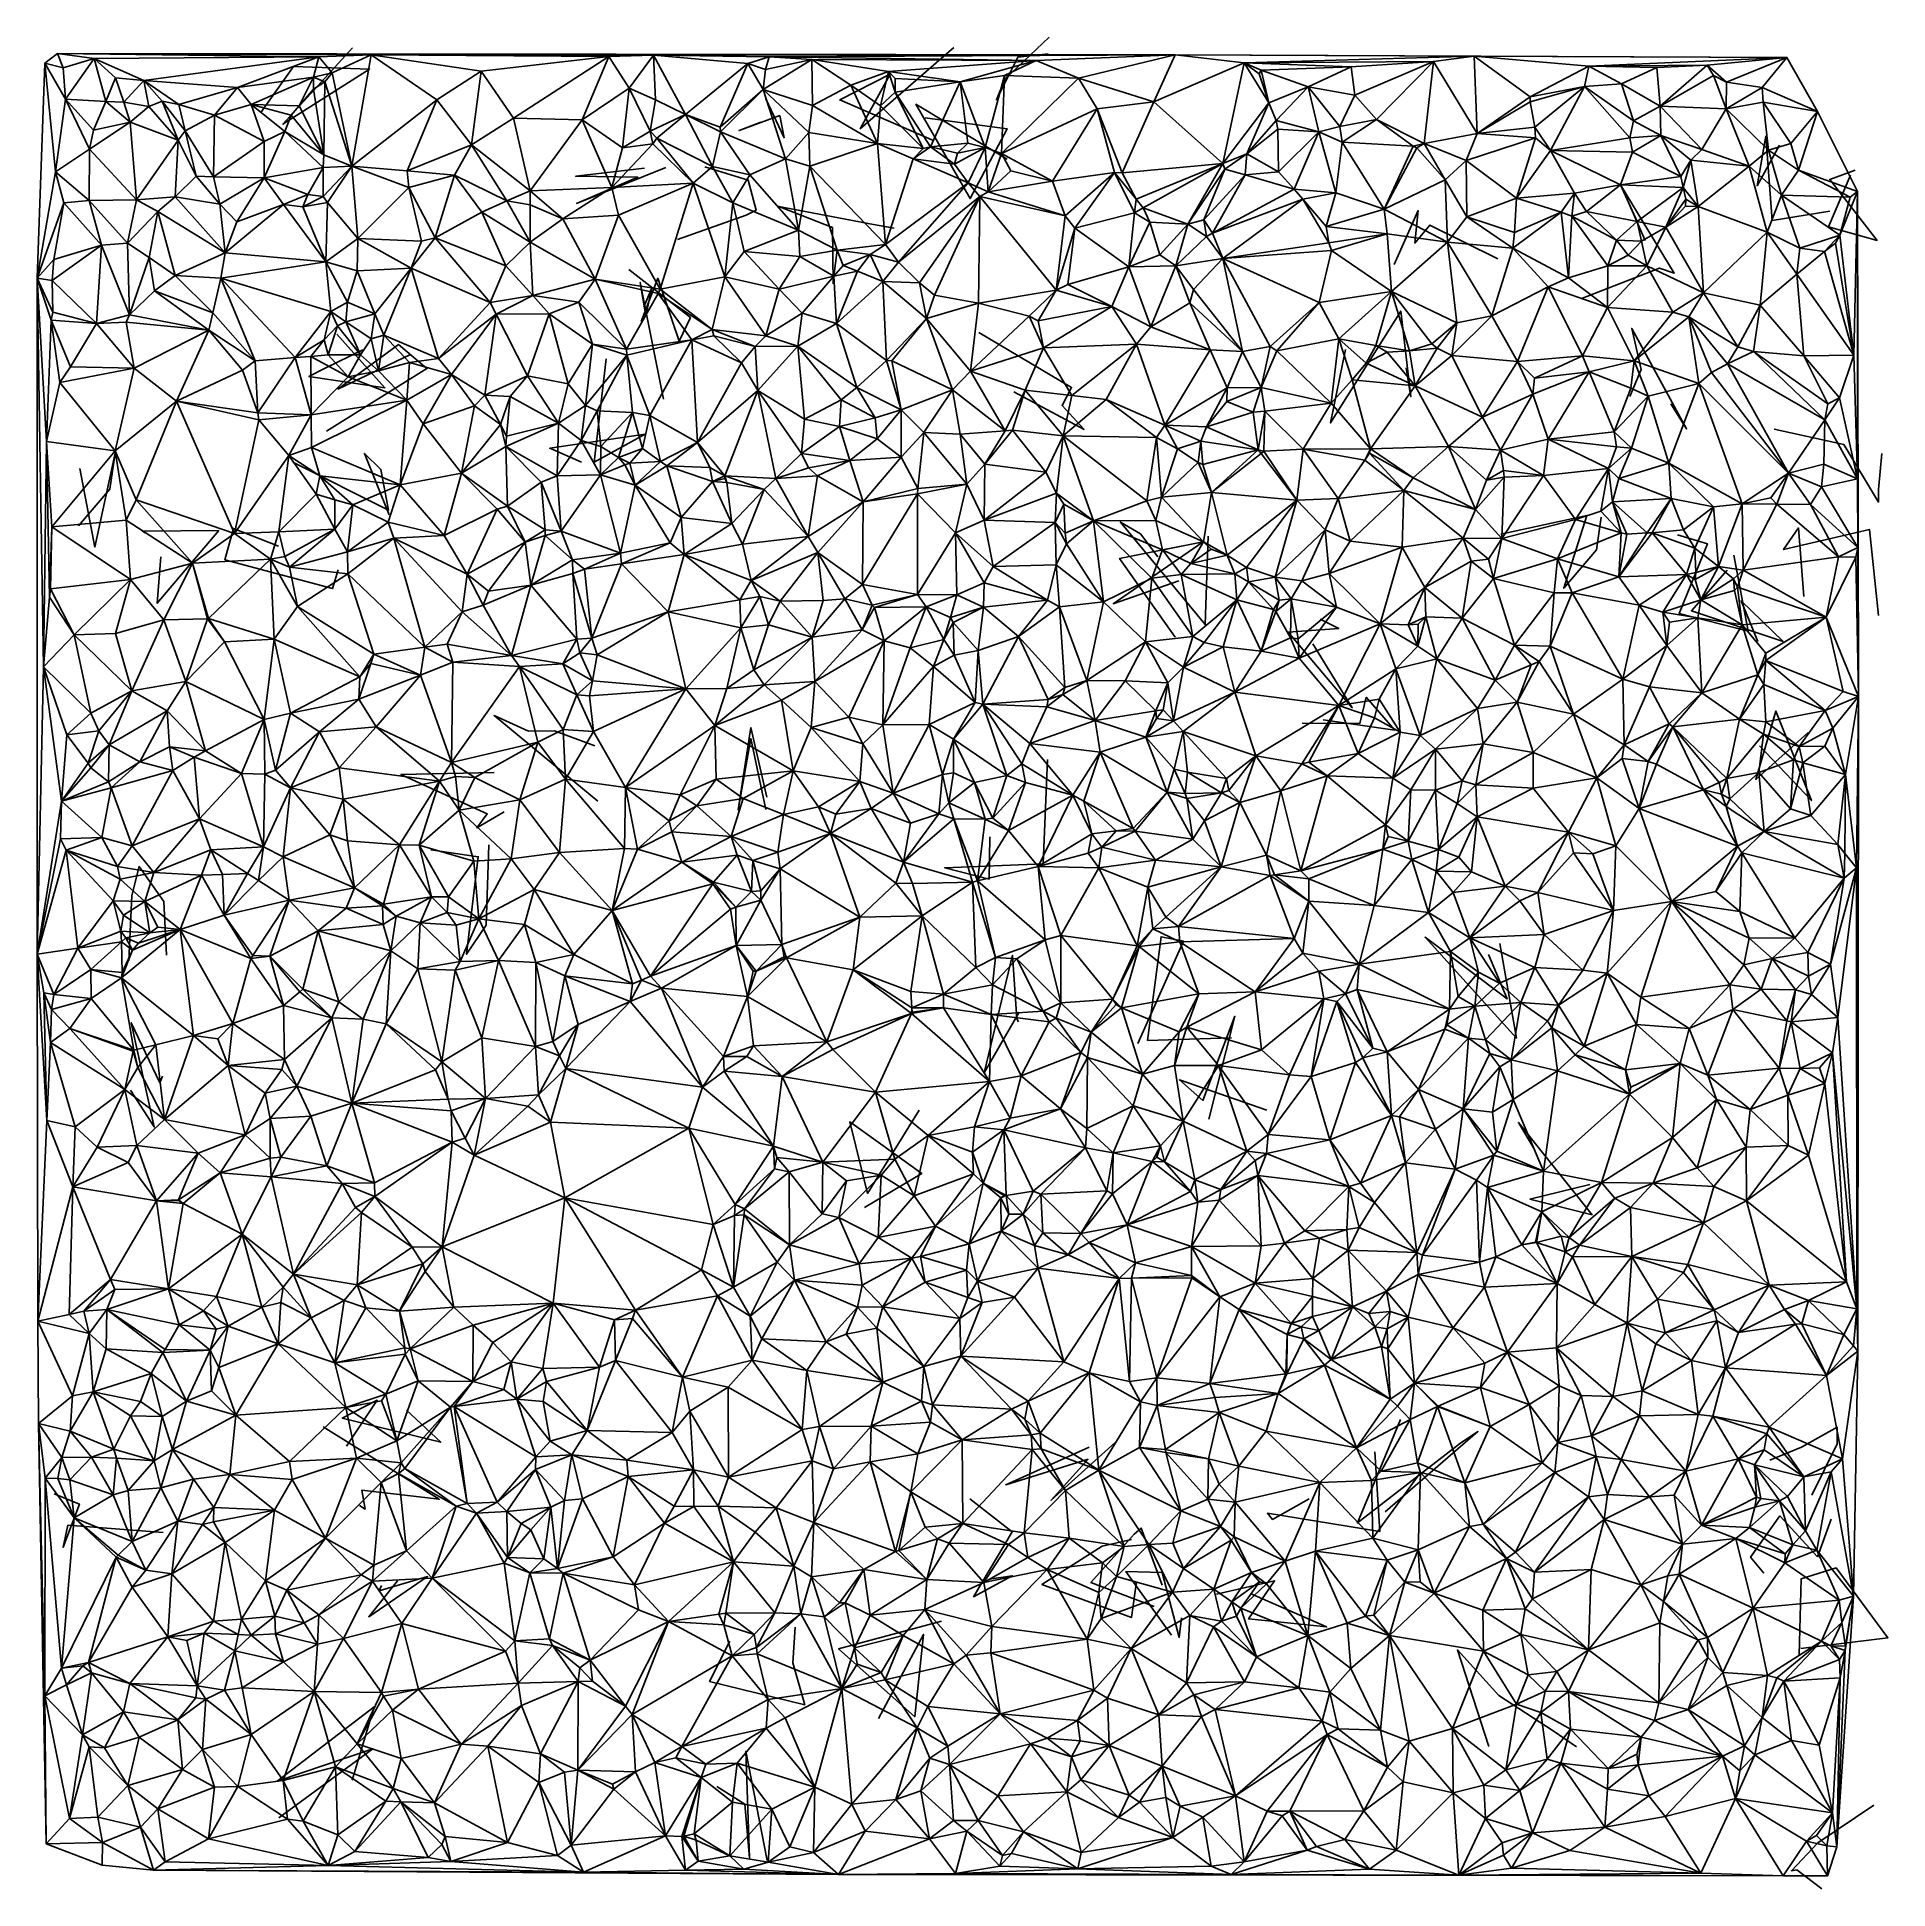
# Model space of a CAD drawing. Header units: metres. Extents: x -15 to 15.5, y -15.2 to 15.3.
import ezdxf

# ---------------------------------------------------------------- set-up
doc = ezdxf.new("R2010")
doc.units = ezdxf.units.M
doc.layers.add('CRACKS', color=1, linetype='Continuous')
doc.layers.add('STREET_MESH', color=7, linetype='Continuous')

msp = doc.modelspace()

# ---------------------------------------------------------------- linework, layer by layer
at = {"layer": 'CRACKS'}
for points in [[(1.663, 15.268, 0.1), (0.935, 14.574, 0.1), (0.795, 14.235, 0.1), (1.148, 14.937, 0.1), (1.646, 14.993, 0.1)], [(-9.802, 15.093, 0.1), (-10.948, 13.832, 0.1), (-9.52, 14.742, 0.1), (-10.772, 14.782, 0.1), (-11.311, 14.027, 0.1)], [(-0.23, 13.558, 0.1), (-1.783, 14.233, 0.1), (-0.95, 14.659, 0.1), (-1.445, 13.759, 0.1), (0.098, 15.094, 0.1)], [(-3.001, 14.249, 0.1), (-2.698, 13.61, 0.1), (-2.769, 13.977, 0.1), (-3.438, 13.729, 0.1), (-3.082, 13.865, 0.1)], [(0.973, 13.259, 0.1), (-0.529, 14.163, 0.1), (0.362, 12.611, 0.1), (0.975, 13.756, 0.1), (-0.375, 13.941, 0.1)], [(13.683, 13.491, 0.1), (13.316, 12.821, 0.1), (13.46, 13.638, 0.1), (13.563, 12.252, 0.1), (14.511, 12.403, 0.1)], [(-4.644, 13.123, 0.1), (-6.114, 12.53, 0.1), (-5.104, 12.96, 0.1), (-6.128, 12.977, 0.1), (-4.998, 13.112, 0.1)], [(-4.452, 11.935, 0.1), (-3.32, 12.337, 0.1), (-3.157, 12.418, 0.1), (-3.288, 12.912, 0.1), (-4.001, 13.133, 0.1)], [(11.475, 11.921, 0.1), (11.082, 12.81, 0.1), (11.949, 11.381, 0.1), (11.708, 11.465, 0.1), (10.413, 10.96, 0.1)], [(14.851, 12.995, 0.1), (14.491, 12.144, 0.1), (15.291, 11.923, 0.1), (14.51, 12.925, 0.1), (14.932, 13.077, 0.1)], [(-1.888, 11.209, 0.1), (-1.899, 12.133, 0.1), (-2.785, 12.481, 0.1), (-1.226, 12.186, 0.1), (-0.887, 12.123, 0.1)], [(7.341, 11.528, 0.1), (7.735, 12.413, 0.1), (7.683, 11.879, 0.1), (7.929, 12.175, 0.1), (9.051, 11.617, 0.1)], [(-5.254, 11.444, 0.1), (-4.239, 10.653, 0.1), (-4.423, 10.265, 0.1), (-4.779, 11.299, 0.1), (-5.049, 10.589, 0.1)], [(-4.683, 9.307, 0.1), (-5.065, 11.231, 0.1), (-4.972, 10.681, 0.1), (-4.883, 11.123, 0.1), (-5.005, 10.831, 0.1)], [(7.54, 9.826, 0.1), (7.614, 9.35, 0.1), (7.452, 10.759, 0.1), (6.297, 8.92, 0.1), (6.542, 10.127, 0.1)], [(-9.63, 10.124, 0.1), (-10.26, 9.816, 0.1), (-10.518, 9.684, 0.1), (-9.269, 9.497, 0.1), (-10.06, 10.38, 0.1)], [(0.509, 10.408, 0.1), (2.032, 9.504, 0.1), (1.878, 9.208, 0.1), (2.239, 8.811, 0.1), (1.085, 9.431, 0.1)], [(11.898, 9.231, 0.1), (12.154, 8.821, 0.1), (11.253, 10.474, 0.1), (11.41, 9.795, 0.1), (11.221, 9.351, 0.1)], [(-8.846, 10.045, 0.1), (-10.042, 9.475, 0.1), (-9.044, 10.209, 0.1), (-8.577, 9.812, 0.1), (-10.231, 8.785, 0.1)], [(-6.034, 8.271, 0.1), (-6.556, 8.502, 0.1), (-4.984, 8.736, 0.1), (-5.822, 8.272, 0.1), (-5.629, 9.973, 0.1)], [(15.371, 8.413, 0.1), (15.313, 7.821, 0.1), (15.313, 7.617, 0.1), (14.741, 8.564, 0.1), (13.596, 8.814, 0.1)], [(-14.31, 7.223, 0.1), (-13.794, 7.83, 0.1), (-13.709, 8.42, 0.1), (-14.041, 6.875, 0.1), (-14.289, 8.166, 0.1)], [(-9.199, 7.405, 0.1), (-9.606, 8.418, 0.1), (-9.334, 8.154, 0.1), (-9.209, 7.485, 0.1), (-10.781, 8.272, 0.1)], [(10.75, 7.367, 0.1), (10.671, 6.831, 0.1), (10.133, 6.198, 0.1), (10.515, 7.393, 0.1), (9.098, 7.089, 0.1)], [(-13.213, 7.109, 0.1), (-13.258, 7.137, 0.1), (-12.004, 7.148, 0.1), (-13.016, 5.951, 0.1), (-12.954, 6.714, 0.1)], [(-11.018, 6.889, 0.1), (-11.762, 7.184, 0.1), (-11.901, 6.668, 0.1), (-10.128, 6.192, 0.1), (-10.035, 6.503, 0.1)], [(4.28, 7.054, 0.1), (4.231, 5.599, 0.1), (2.838, 7.288, 0.1), (3.165, 7.096, 0.1), (3.455, 6.716, 0.1)], [(12.006, 7.077, 0.1), (12.499, 6.93, 0.1), (12.032, 5.784, 0.1), (13.17, 5.491, 0.1), (12.934, 6.741, 0.1)], [(15.314, 5.752, 0.1), (15.164, 7.167, 0.1), (13.752, 6.833, 0.1), (13.996, 7.192, 0.1), (14.085, 6.061, 0.1)], [(3.796, 6.321, 0.1), (2.72, 5.944, 0.1), (4.201, 6.962, 0.1), (2.823, 6.69, 0.1), (3.739, 5.393, 0.1)], [(13.325, 5.32, 0.1), (13.053, 5.99, 0.1), (13.745, 5.32, 0.1), (12.235, 5.828, 0.1), (12.824, 6.498, 0.1)], [(6.126, 5.689, 0.1), (6.431, 5.533, 0.1), (5.596, 5.477, 0.1), (6.653, 4.232, 0.1), (6.003, 5.281, 0.1)], [(6.174, 4.032, 0.1), (7.353, 3.865, 0.1), (6.882, 4.405, 0.1), (6.776, 3.97, 0.1), (5.827, 3.98, 0.1)], [(-5.812, 3.605, 0.1), (-6.475, 3.85, 0.1), (-6.905, 3.848, 0.1), (-7.471, 4.102, 0.1), (-5.766, 2.692, 0.1)], [(14.155, 3.826, 0.1), (13.292, 3.053, 0.1), (13.624, 4.176, 0.1), (14.21, 2.704, 0.1), (13.357, 3.603, 0.1)], [(-2.985, 2.761, 0.1), (-3.245, 3.906, 0.1), (-3.454, 2.551, 0.1), (-3.245, 3.723, 0.1), (-2.999, 2.559, 0.1)], [(1.638, 3.38, 0.1), (1.563, 1.665, 0.1), (-0.055, 1.6, 0.1), (0.676, 1.412, 0.1), (0.688, 2.108, 0.1)], [(-7.303, 2.521, 0.1), (-7.754, 2.253, 0.1), (-7.583, 2.484, 0.1), (-9.004, 3.133, 0.1), (-7.472, 3.168, 0.1)], [(-7.558, 1.975, 0.1), (-7.601, 0.652, 0.1), (-7.925, 0.175, 0.1), (-7.732, 1.779, 0.1), (-8.513, 1.893, 0.1)], [(-13.481, 0.074, 0.1), (-13.436, 1.141, 0.1), (-13.314, 1.621, 0.1), (-12.909, 1.042, 0.1), (-12.863, 0.159, 0.1)], [(3.125, -1.291, 0.1), (3.877, 0.39, 0.1), (3.506, 0.464, 0.1), (3.285, -1.242, 0.1), (4.666, -1.199, 0.1)], [(8.893, 0.171, 0.1), (9.202, -0.559, 0.1), (7.85, 0.455, 0.1), (9.353, -1.204, 0.1), (9.082, 0.352, 0.1)], [(1.173, -0.776, 0.1), (0.592, -1.774, 0.1), (1.061, 0.16, 0.1), (1.13, -0.889, 0.1), (1.16, -0.934, 0.1)], [(5.248, -2.391, 0.1), (3.808, -1.892, 0.1), (4.195, -2.229, 0.1), (4.722, -0.844, 0.1), (4.291, -2.539, 0.1)], [(-13.456, -2.059, 0.1), (-13.065, -2.667, 0.1), (-13.442, -0.951, 0.1), (-12.972, -1.94, 0.1), (-12.927, -1.831, 0.1)], [(-1.374, -3.99, 0.1), (-0.433, -3.431, 0.1), (-1.617, -2.583, 0.1), (-1.323, -3.759, 0.1), (-0.477, -2.393, 0.1)], [(9.65, -3.036, 0.1), (9.388, -2.592, 0.1), (10.599, -4.111, 0.1), (9.576, -3.853, 0.1), (10.563, -3.612, 0.1)], [(-8.913, -7.328, 0.1), (-8.348, -7.854, 0.1), (-9.97, -7.456, 0.1), (-9.394, -7.164, 0.1), (-9.903, -7.92, 0.1)], [(-9.688, -8.893, 0.1), (-9.594, -8.954, 0.1), (-9.648, -8.646, 0.1), (-8.375, -8.794, 0.1), (-10.287, -7.601, 0.1)], [(7.196, -9.002, 0.1), (8.72, -7.68, 0.1), (8.415, -7.881, 0.1), (6.738, -9.181, 0.1), (7.449, -7.478, 0.1)], [(13.525, -8.152, 0.1), (14.047, -7.935, 0.1), (14.631, -7.604, 0.1), (14.631, -7.883, 0.1), (14.214, -8.728, 0.1)], [(2.751, -7.859, 0.1), (1.697, -8.809, 0.1), (2.306, -8.134, 0.1), (0.949, -8.553, 0.1), (2.321, -7.935, 0.1)], [(5.945, -8.787, 0.1), (5.342, -9.124, 0.1), (5.255, -9.022, 0.1), (7.104, -9.324, 0.1), (7.025, -8.01, 0.1)], [(-14.709, -8.701, 0.1), (-14.296, -8.875, 0.1), (-14.564, -9.584, 0.1), (-14.486, -9.222, 0.1), (-12.915, -9.339, 0.1)], [(0.357, -8.786, 0.1), (1.053, -9.327, 0.1), (0.42, -10.397, 0.1), (1.057, -10.051, 0.1), (0.681, -10.106, 0.1)], [(13.427, -10.007, 0.1), (13.209, -9.746, 0.1), (13.692, -9.068, 0.1), (14.309, -9.739, 0.1), (14.536, -9.121, 0.1)], [(3.391, -10.557, 0.1), (2.351, -10.165, 0.1), (3.063, -9.367, 0.1), (3.177, -9.267, 0.1), (3.525, -10.209, 0.1)], [(3.102, -10.144, 0.1), (3.019, -10.739, 0.1), (1.546, -10.197, 0.1), (2.537, -9.565, 0.1), (3.022, -9.457, 0.1)], [(3.678, -11.032, 0.1), (2.927, -9.98, 0.1), (3.523, -9.997, 0.1), (3.805, -11.066, 0.1), (3.843, -10.743, 0.1)], [(14.037, -11.25, 0.1), (15.469, -11.071, 0.1), (14.615, -9.922, 0.1), (14.043, -10.102, 0.1), (14.01, -11.354, 0.1)], [(-9.063, -10.137, 0.1), (-9.534, -10.727, 0.1), (-8.567, -10.065, 0.1), (-9.361, -10.3, 0.1), (-9.326, -10.214, 0.1)], [(4.417, -10.356, 0.1), (5.373, -10.133, 0.1), (4.947, -10.763, 0.1), (6.231, -10.893, 0.1), (5.002, -10.356, 0.1)], [(-2.516, -10.895, 0.1), (-2.555, -11.485, 0.1), (-2.357, -12.178, 0.1), (-3.925, -11.794, 0.1), (-3.589, -11.13, 0.1)], [(-0.108, -10.798, 0.1), (-1.801, -11.256, 0.1), (-0.548, -12.372, 0.1), (-0.406, -11.017, 0.1), (-1.146, -12.403, 0.1)], [(8.903, -12.861, 0.1), (8.382, -11.272, 0.1), (9.066, -12.021, 0.1), (9.957, -12.606, 0.1), (10.343, -12.865, 0.1)], [(-11.013, -14.034, 0.1), (-9.465, -12.899, 0.1), (-11.041, -13.432, 0.1), (-9.445, -12.206, 0.1), (-9.809, -13.414, 0.1)], [(-2.976, -14.739, 0.1), (-3.329, -12.939, 0.1), (-3.265, -14.694, 0.1), (-3.346, -13.812, 0.1), (-3.803, -13.518, 0.1)], [(15.234, -13.825, 0.1), (14.313, -14.446, 0.1), (13.881, -14.905, 0.1), (13.968, -14.892, 0.1), (14.382, -15.206, 0.1)]]:
    msp.add_polyline3d(points, dxfattribs=at)
at = {"layer": 'STREET_MESH'}
for points in [[(-14.863, 14.839), (-14.566, 14.759), (-14.657, 14.996)], [(-9.496, 14.977), (3.737, 14.974), (-14.657, 14.996)], [(-14.566, 14.759), (-14.055, 14.916), (-14.657, 14.996)], [(-10.355, 14.942), (-9.496, 14.977), (-14.657, 14.996)], [(-14.055, 14.916), (-10.355, 14.942), (-14.657, 14.996)], [(-13.238, 14.554), (-10.355, 14.942), (-14.055, 14.916)], [(-10.355, 14.942), (-13.238, 14.554), (-11.696, 14.438)], [(-10.355, 14.942), (-11.696, 14.438), (-10.443, 14.608)], [(-10.134, 14.682), (-10.355, 14.942), (-10.443, 14.608)], [(-10.355, 14.942), (-10.134, 14.682), (-9.496, 14.977)], [(-10.134, 14.682), (-9.813, 13.142), (-9.496, 14.977)], [(-9.813, 13.142), (-8.416, 14.234), (-9.496, 14.977)], [(-9.496, 14.977), (-4.85, 14.968), (3.737, 14.974)], [(-9.496, 14.977), (-5.585, 14.949), (-4.85, 14.968)], [(-7.683, 14.705), (-5.585, 14.949), (-9.496, 14.977)], [(-8.416, 14.234), (-7.683, 14.705), (-9.496, 14.977)], [(-5.585, 14.949), (-7.683, 14.705), (-7.153, 13.933)], [(-6.023, 13.908), (-5.585, 14.949), (-7.153, 13.933)], [(-6.023, 13.908), (-5.247, 14.428), (-5.585, 14.949)], [(-5.585, 14.949), (-5.247, 14.428), (-4.85, 14.968)], [(-5.247, 14.428), (-4.812, 14.237), (-4.85, 14.968)], [(-4.85, 14.968), (-2.942, 14.945), (3.737, 14.974)], [(-3.296, 14.833), (-2.942, 14.945), (-4.85, 14.968)], [(-4.321, 13.992), (-3.296, 14.833), (-4.85, 14.968)], [(-4.812, 14.237), (-4.321, 13.992), (-4.85, 14.968)], [(-3.296, 14.833), (-3.006, 14.732), (-2.942, 14.945)], [(-2.942, 14.945), (-3.006, 14.732), (-2.243, 14.897)], [(-2.942, 14.945), (1.453, 14.885), (3.737, 14.974)], [(1.453, 14.885), (-2.942, 14.945), (-2.243, 14.897)], [(1.453, 14.885), (2.148, 14.594), (3.737, 14.974)], [(2.148, 14.594), (3.386, 14.202), (3.737, 14.974)], [(3.386, 14.202), (4.874, 14.846), (3.737, 14.974)], [(3.737, 14.974), (8.661, 14.951), (13.806, 14.932)], [(4.874, 14.846), (8.661, 14.951), (3.737, 14.974)], [(4.874, 14.846), (7.988, 14.868), (8.661, 14.951)], [(7.988, 14.868), (8.71, 13.68), (8.661, 14.951)], [(8.661, 14.951), (10.545, 14.791), (13.806, 14.932)], [(9.581, 14.283), (10.545, 14.791), (8.661, 14.951)], [(8.71, 13.68), (9.581, 14.283), (8.661, 14.951)], [(10.545, 14.791), (12.494, 14.808), (13.806, 14.932)], [(12.494, 14.808), (12.81, 14.524), (13.806, 14.932)], [(12.81, 14.524), (13.398, 14.439), (13.806, 14.932)], [(13.398, 14.439), (14.307, 14.044), (13.806, 14.932)], [(-14.99, 11.299), (-14.688, 13.051), (-14.863, 14.839)], [(-14.688, 13.051), (-14.526, 14.245), (-14.863, 14.839)], [(-14.526, 14.245), (-14.566, 14.759), (-14.863, 14.839)], [(-14.055, 14.916), (-14.566, 14.759), (-14.526, 14.245)], [(-13.862, 14.208), (-14.055, 14.916), (-14.526, 14.245)], [(-13.862, 14.208), (-13.702, 14.596), (-14.055, 14.916)], [(-13.702, 14.596), (-13.238, 14.554), (-14.055, 14.916)], [(-10.259, 14.533), (-10.134, 14.682), (-10.443, 14.608)], [(-10.134, 14.682), (-10.259, 14.533), (-9.813, 13.142)], [(-8.416, 14.234), (-7.844, 13.494), (-7.683, 14.705)], [(-7.683, 14.705), (-7.844, 13.494), (-7.153, 13.933)], [(-3.296, 14.833), (-4.321, 13.992), (-3.749, 13.784)], [(-3.043, 14.407), (-3.296, 14.833), (-3.749, 13.784)], [(-3.043, 14.407), (-3.006, 14.732), (-3.296, 14.833)], [(-3.006, 14.732), (-3.043, 14.407), (-2.243, 14.897)], [(-3.043, 14.407), (-2.233, 14.143), (-2.243, 14.897)], [(-0.98, 14.704), (1.453, 14.885), (-2.243, 14.897)], [(-1.6, 14.475), (-0.98, 14.704), (-2.243, 14.897)], [(-2.233, 14.143), (-1.6, 14.475), (-2.243, 14.897)], [(-1.6, 14.475), (-1.11, 14.139), (-0.98, 14.704)], [(-1.11, 14.139), (-0.871, 14.364), (-0.98, 14.704)], [(0.199, 14.533), (1.453, 14.885), (-0.98, 14.704)], [(0.199, 14.533), (-0.98, 14.704), (-0.871, 14.587)], [(-0.98, 14.704), (-0.871, 14.364), (-0.871, 14.587)], [(1.453, 14.885), (0.199, 14.533), (0.931, 14.636)], [(0.199, 14.533), (0.61, 13.449), (0.931, 14.636)], [(0.61, 13.449), (0.88, 13.353), (0.931, 14.636)], [(0.88, 13.353), (2.148, 14.594), (0.931, 14.636)], [(2.148, 14.594), (1.453, 14.885), (0.931, 14.636)], [(4.874, 14.846), (3.386, 14.202), (4.523, 13.187)], [(5.28, 14.188), (4.874, 14.846), (4.523, 13.187)], [(7.988, 14.868), (4.874, 14.846), (6.637, 14.78)], [(4.874, 14.846), (5.151, 14.723), (6.637, 14.78)], [(4.874, 14.846), (5.12, 14.662), (5.151, 14.723)], [(5.28, 14.188), (5.12, 14.662), (4.874, 14.846)], [(5.12, 14.662), (5.28, 14.188), (5.151, 14.723)], [(6.637, 14.78), (5.151, 14.723), (5.929, 14.45)], [(5.151, 14.723), (5.28, 14.188), (5.929, 14.45)], [(6.693, 14.313), (6.637, 14.78), (5.929, 14.45)], [(6.693, 14.313), (7.988, 14.868), (6.637, 14.78)], [(7.988, 14.868), (6.693, 14.313), (7.05, 13.913)], [(7.834, 13.519), (7.988, 14.868), (7.05, 13.913)], [(7.988, 14.868), (7.834, 13.519), (8.71, 13.68)], [(9.581, 14.283), (10.476, 14.456), (10.545, 14.791)], [(10.476, 14.456), (11.083, 14.496), (10.545, 14.791)], [(11.666, 14.768), (12.494, 14.808), (10.545, 14.791)], [(11.083, 14.496), (11.666, 14.768), (10.545, 14.791)], [(11.083, 14.496), (11.72, 14.13), (11.666, 14.768)], [(11.72, 14.13), (12.494, 14.808), (11.666, 14.768)], [(11.72, 14.13), (12.597, 14.636), (12.494, 14.808)], [(12.597, 14.636), (11.72, 14.13), (12.806, 14.085)], [(12.494, 14.808), (12.597, 14.636), (12.81, 14.524)], [(12.597, 14.636), (12.806, 14.085), (12.81, 14.524)], [(-13.702, 14.596), (-13.862, 14.208), (-13.564, 14.199)], [(-13.238, 14.554), (-13.702, 14.596), (-13.564, 14.199)], [(-13.151, 14.127), (-13.238, 14.554), (-13.564, 14.199)], [(-11.696, 14.438), (-13.238, 14.554), (-12.66, 14.157)], [(-13.238, 14.554), (-12.935, 14.213), (-12.66, 14.157)], [(-12.935, 14.213), (-13.238, 14.554), (-13.151, 14.127)], [(-11.696, 14.438), (-12.66, 14.157), (-12.072, 13.984)], [(-11.467, 14.161), (-11.696, 14.438), (-12.072, 13.984)], [(-11.696, 14.438), (-11.467, 14.161), (-10.443, 14.608)], [(-11.467, 14.161), (-10.681, 14.136), (-10.443, 14.608)], [(-10.681, 14.136), (-10.444, 14.411), (-10.443, 14.608)], [(-10.444, 14.411), (-10.681, 14.136), (-10.275, 13.328)], [(-10.444, 14.411), (-10.259, 14.533), (-10.443, 14.608)], [(-10.259, 14.533), (-10.444, 14.411), (-10.275, 13.328)], [(-9.813, 13.142), (-10.259, 14.533), (-10.275, 13.328)], [(-5.247, 14.428), (-6.023, 13.908), (-5.356, 13.446)], [(-4.903, 13.717), (-5.247, 14.428), (-5.356, 13.446)], [(-4.903, 13.717), (-4.812, 14.237), (-5.247, 14.428)], [(-3.744, 13.709), (-3.043, 14.407), (-3.749, 13.784)], [(-3.744, 13.709), (-2.676, 13.267), (-3.043, 14.407)], [(-3.043, 14.407), (-2.676, 13.267), (-2.291, 13.7)], [(-2.233, 14.143), (-3.043, 14.407), (-2.291, 13.7)], [(-2.233, 14.143), (-1.159, 13.518), (-1.6, 14.475)], [(-1.6, 14.475), (-1.159, 13.518), (-1.11, 14.139)], [(-0.411, 13.436), (-0.871, 14.364), (-1.11, 14.139)], [(-0.871, 14.364), (0.199, 14.533), (-0.871, 14.587)], [(-0.871, 14.364), (-0.288, 13.462), (0.199, 14.533)], [(-0.871, 14.364), (-0.411, 13.436), (-0.288, 13.462)], [(-0.288, 13.462), (0.325, 13.521), (0.199, 14.533)], [(0.325, 13.521), (0.61, 13.449), (0.199, 14.533)], [(0.88, 13.353), (2.454, 14.089), (2.148, 14.594)], [(2.454, 14.089), (3.386, 14.202), (2.148, 14.594)], [(5.28, 14.188), (5.399, 13.897), (5.929, 14.45)], [(5.399, 13.897), (6.102, 13.707), (5.929, 14.45)], [(6.446, 13.794), (6.693, 14.313), (5.929, 14.45)], [(6.102, 13.707), (6.446, 13.794), (5.929, 14.45)], [(10.476, 14.456), (9.581, 14.283), (9.58, 14.2)], [(9.66, 13.787), (10.476, 14.456), (9.58, 14.2)], [(9.66, 13.787), (9.914, 13.402), (10.476, 14.456)], [(10.476, 14.456), (9.914, 13.402), (11.223, 13.611)], [(11.281, 13.892), (11.083, 14.496), (10.476, 14.456)], [(11.281, 13.892), (10.476, 14.456), (11.223, 13.611)], [(11.281, 13.892), (11.72, 14.13), (11.083, 14.496)], [(12.806, 14.085), (13.398, 14.439), (12.81, 14.524)], [(13.398, 14.439), (12.806, 14.085), (13.416, 14.194)], [(13.398, 14.439), (13.416, 14.194), (14.307, 14.044)], [(-14.526, 14.245), (-14.688, 13.051), (-14.13, 13.424)], [(-14.065, 13.737), (-14.526, 14.245), (-14.13, 13.424)], [(-14.065, 13.737), (-13.862, 14.208), (-14.526, 14.245)], [(-13.463, 13.866), (-13.862, 14.208), (-14.065, 13.737)], [(-13.862, 14.208), (-13.463, 13.866), (-13.564, 14.199)], [(-13.463, 13.866), (-13.151, 14.127), (-13.564, 14.199)], [(-12.668, 13.57), (-13.151, 14.127), (-13.463, 13.866)], [(-12.935, 14.213), (-13.151, 14.127), (-12.668, 13.57)], [(-12.935, 14.213), (-12.556, 13.725), (-12.66, 14.157)], [(-12.556, 13.725), (-12.935, 14.213), (-12.668, 13.57)], [(-12.66, 14.157), (-12.556, 13.725), (-12.072, 13.984)], [(-11.254, 13.55), (-11.467, 14.161), (-12.072, 13.984)], [(-11.467, 14.161), (-10.914, 13.716), (-10.812, 13.982)], [(-11.254, 13.55), (-10.914, 13.716), (-11.467, 14.161)], [(-10.681, 14.136), (-11.467, 14.161), (-10.812, 13.982)], [(-10.275, 13.328), (-10.681, 14.136), (-10.812, 13.982)], [(-9.813, 13.142), (-8.901, 13.069), (-8.416, 14.234)], [(-8.901, 13.069), (-7.844, 13.494), (-8.416, 14.234)], [(-4.903, 13.717), (-4.321, 13.992), (-4.812, 14.237)], [(-1.159, 13.518), (-2.233, 14.143), (-2.291, 13.7)], [(-1.159, 13.518), (-0.411, 13.436), (-1.11, 14.139)], [(0.88, 13.353), (1.721, 12.897), (2.454, 14.089)], [(2.454, 14.089), (1.721, 12.897), (2.738, 13.042)], [(2.454, 14.089), (2.865, 13.034), (3.386, 14.202)], [(2.865, 13.034), (2.454, 14.089), (2.738, 13.042)], [(3.386, 14.202), (2.865, 13.034), (4.523, 13.187)], [(4.918, 13.348), (5.28, 14.188), (4.523, 13.187)], [(5.28, 14.188), (4.918, 13.348), (5.399, 13.897)], [(6.693, 14.313), (6.446, 13.794), (7.05, 13.913)], [(9.581, 14.283), (8.71, 13.68), (9.58, 14.2)], [(8.71, 13.68), (9.66, 13.787), (9.58, 14.2)], [(11.72, 14.13), (11.281, 13.892), (11.732, 13.648)], [(11.72, 14.13), (12.405, 13.416), (12.806, 14.085)], [(12.405, 13.416), (11.72, 14.13), (11.732, 13.648)], [(12.806, 14.085), (12.405, 13.416), (13.186, 13.142)], [(12.806, 14.085), (13.505, 13.406), (13.416, 14.194)], [(13.505, 13.406), (12.806, 14.085), (13.186, 13.142)], [(13.416, 14.194), (13.872, 13.515), (14.307, 14.044)], [(13.505, 13.406), (13.872, 13.515), (13.416, 14.194)], [(13.872, 13.515), (13.997, 13.078), (14.307, 14.044)], [(14.307, 14.044), (13.997, 13.078), (14.969, 12.725)], [(-13.354, 12.591), (-13.463, 13.866), (-14.13, 13.424)], [(-13.463, 13.866), (-14.065, 13.737), (-14.13, 13.424)], [(-12.668, 13.57), (-13.463, 13.866), (-13.354, 12.591)], [(-12.556, 13.725), (-12.668, 13.57), (-12.375, 12.979)], [(-12.072, 13.984), (-12.556, 13.725), (-12.091, 12.97)], [(-12.556, 13.725), (-12.375, 12.979), (-12.091, 12.97)], [(-11.254, 13.55), (-12.072, 13.984), (-12.091, 12.97)], [(-10.285, 13.12), (-10.914, 13.716), (-11.255, 12.951)], [(-10.914, 13.716), (-11.254, 13.55), (-11.255, 12.951)], [(-10.914, 13.716), (-10.275, 13.328), (-10.812, 13.982)], [(-10.914, 13.716), (-10.285, 13.12), (-10.275, 13.328)], [(-7.844, 13.494), (-6.875, 12.735), (-7.153, 13.933)], [(-6.875, 12.735), (-6.023, 13.908), (-7.153, 13.933)], [(-6.875, 12.735), (-5.534, 12.792), (-6.023, 13.908)], [(-6.023, 13.908), (-5.534, 12.792), (-5.356, 13.446)], [(-4.856, 13.512), (-4.903, 13.717), (-5.356, 13.446)], [(-4.321, 13.992), (-4.903, 13.717), (-4.795, 13.605)], [(-4.903, 13.717), (-4.856, 13.512), (-4.795, 13.605)], [(-3.876, 13.139), (-4.321, 13.992), (-4.795, 13.605)], [(-3.744, 13.709), (-4.321, 13.992), (-3.876, 13.139)], [(-4.321, 13.992), (-3.744, 13.709), (-3.749, 13.784)], [(5.399, 13.897), (4.918, 13.348), (5.428, 13.751)], [(4.918, 13.348), (5.44, 13.048), (5.428, 13.751)], [(6.102, 13.707), (5.399, 13.897), (5.428, 13.751)], [(5.44, 13.048), (6.102, 13.707), (5.428, 13.751)], [(6.488, 13.538), (6.446, 13.794), (6.102, 13.707)], [(6.446, 13.794), (6.488, 13.538), (7.05, 13.913)], [(6.488, 13.538), (7.653, 13.472), (7.05, 13.913)], [(7.653, 13.472), (7.834, 13.519), (7.05, 13.913)], [(9.671, 13.612), (9.66, 13.787), (8.71, 13.68)], [(9.66, 13.787), (9.671, 13.612), (9.914, 13.402)], [(11.732, 13.648), (11.281, 13.892), (11.223, 13.611)], [(-14.688, 13.051), (-14.133, 12.58), (-14.13, 13.424)], [(-14.133, 12.58), (-13.354, 12.591), (-14.13, 13.424)], [(-12.719, 12.637), (-12.668, 13.57), (-13.354, 12.591)], [(-12.668, 13.57), (-12.719, 12.637), (-12.375, 12.979)], [(-11.255, 12.951), (-11.254, 13.55), (-12.091, 12.97)], [(-7.844, 13.494), (-8.901, 13.069), (-8.122, 12.996)], [(-7.844, 13.494), (-8.122, 12.996), (-7.261, 12.575)], [(-6.875, 12.735), (-7.844, 13.494), (-7.261, 12.575)], [(-5.534, 12.792), (-4.856, 13.512), (-5.356, 13.446)], [(-4.856, 13.512), (-5.534, 12.792), (-4.195, 12.864)], [(-4.795, 13.605), (-4.856, 13.512), (-4.195, 12.864)], [(-3.876, 13.139), (-4.795, 13.605), (-4.195, 12.864)], [(-3.744, 13.709), (-3.876, 13.139), (-3.263, 12.999)], [(-2.676, 13.267), (-3.744, 13.709), (-3.263, 12.999)], [(-2.676, 13.267), (-2.273, 13.146), (-2.291, 13.7)], [(-2.273, 13.146), (-1.159, 13.518), (-2.291, 13.7)], [(-1.027, 11.857), (-1.159, 13.518), (-2.273, 13.146)], [(-0.411, 13.436), (-1.159, 13.518), (-0.573, 13.264)], [(-1.159, 13.518), (-1.027, 11.857), (-0.573, 13.264)], [(-0.288, 13.462), (-0.411, 13.436), (-0.573, 13.264)], [(0.104, 13.179), (-0.288, 13.462), (-0.573, 13.264)], [(0.156, 13.36), (0.325, 13.521), (-0.288, 13.462)], [(0.104, 13.179), (0.156, 13.36), (-0.288, 13.462)], [(0.156, 13.36), (0.104, 13.179), (0.61, 13.449)], [(0.104, 13.179), (0.331, 12.872), (0.61, 13.449)], [(0.325, 13.521), (0.156, 13.36), (0.61, 13.449)], [(0.331, 12.872), (0.659, 12.719), (0.61, 13.449)], [(0.659, 12.719), (0.88, 13.353), (0.61, 13.449)], [(5.696, 12.764), (6.102, 13.707), (5.44, 13.048)], [(5.696, 12.764), (6.385, 12.707), (6.102, 13.707)], [(6.385, 12.707), (6.488, 13.538), (6.102, 13.707)], [(6.488, 13.538), (6.385, 12.707), (7.179, 12.438)], [(7.653, 13.472), (6.488, 13.538), (7.179, 12.438)], [(7.653, 13.472), (7.179, 12.438), (7.716, 13.447)], [(7.179, 12.438), (8.184, 12.917), (7.716, 13.447)], [(7.834, 13.519), (7.653, 13.472), (7.716, 13.447)], [(8.184, 12.917), (7.834, 13.519), (7.716, 13.447)], [(8.71, 13.68), (7.834, 13.519), (8.526, 13.238)], [(7.834, 13.519), (8.184, 12.917), (8.526, 13.238)], [(9.671, 13.612), (8.71, 13.68), (8.526, 13.238)], [(9.356, 12.615), (9.671, 13.612), (8.526, 13.238)], [(9.914, 13.402), (9.671, 13.612), (9.356, 12.615)], [(9.914, 13.402), (11.266, 13.374), (11.223, 13.611)], [(11.266, 13.374), (11.732, 13.648), (11.223, 13.611)], [(11.266, 13.374), (12.062, 12.975), (11.732, 13.648)], [(12.405, 13.416), (11.732, 13.648), (12.224, 13.245)], [(11.732, 13.648), (12.062, 12.975), (12.224, 13.245)], [(13.186, 13.142), (12.405, 13.416), (12.224, 13.245)], [(13.505, 13.406), (13.997, 13.078), (13.872, 13.515)], [(-10.534, 12.68), (-10.285, 13.12), (-11.255, 12.951)], [(-10.534, 12.68), (-10.286, 12.643), (-10.285, 13.12)], [(-9.813, 13.142), (-10.286, 12.643), (-10.212, 12.546)], [(-10.286, 12.643), (-9.813, 13.142), (-10.285, 13.12)], [(-10.285, 13.12), (-9.813, 13.142), (-10.275, 13.328)], [(-9.715, 11.953), (-9.813, 13.142), (-10.212, 12.546)], [(-8.874, 12.793), (-9.813, 13.142), (-9.715, 11.953)], [(-9.813, 13.142), (-8.874, 12.793), (-8.901, 13.069)], [(-3.541, 12.539), (-3.876, 13.139), (-4.195, 12.864)], [(-3.876, 13.139), (-3.541, 12.539), (-3.263, 12.999)], [(-2.461, 12.089), (-2.676, 13.267), (-3.263, 12.999)], [(-2.676, 13.267), (-2.461, 12.089), (-2.273, 13.146)], [(-2.461, 12.089), (-1.824, 11.763), (-2.273, 13.146)], [(-1.824, 11.763), (-1.027, 11.857), (-2.273, 13.146)], [(-1.027, 11.857), (0.331, 12.872), (-0.573, 13.264)], [(0.331, 12.872), (0.104, 13.179), (-0.573, 13.264)], [(0.659, 12.719), (1.035, 13.069), (0.88, 13.353)], [(1.035, 13.069), (1.721, 12.897), (0.88, 13.353)], [(2.865, 13.034), (3.095, 12.602), (4.523, 13.187)], [(3.095, 12.602), (3.212, 12.46), (4.523, 13.187)], [(3.212, 12.46), (3.949, 12.187), (4.523, 13.187)], [(3.949, 12.187), (4.558, 13.096), (4.523, 13.187)], [(4.558, 13.096), (4.918, 13.348), (4.523, 13.187)], [(4.918, 13.348), (4.558, 13.096), (4.888, 13.003)], [(4.918, 13.348), (4.888, 13.003), (5.44, 13.048)], [(8.184, 12.917), (8.538, 12.31), (8.526, 13.238)], [(8.538, 12.31), (9.356, 12.615), (8.526, 13.238)], [(10.308, 12.699), (9.914, 13.402), (9.356, 12.615)], [(9.914, 13.402), (10.308, 12.699), (11.07, 12.838)], [(11.266, 13.374), (9.914, 13.402), (11.07, 12.838)], [(12.062, 12.975), (11.266, 13.374), (11.07, 12.838)], [(12.062, 12.975), (12.098, 12.794), (12.224, 13.245)], [(12.098, 12.794), (12.346, 12.482), (12.224, 13.245)], [(12.346, 12.482), (13.186, 13.142), (12.224, 13.245)], [(12.346, 12.482), (13.481, 12.055), (13.186, 13.142)], [(13.715, 12.665), (13.505, 13.406), (13.186, 13.142)], [(13.481, 12.055), (13.715, 12.665), (13.186, 13.142)], [(13.715, 12.665), (13.997, 13.078), (13.505, 13.406)], [(-14.99, 11.299), (-14.552, 12.539), (-14.688, 13.051)], [(-14.552, 12.539), (-14.133, 12.58), (-14.688, 13.051)], [(-12.719, 12.637), (-11.984, 12.519), (-12.375, 12.979)], [(-12.375, 12.979), (-11.984, 12.519), (-12.091, 12.97)], [(-11.984, 12.519), (-11.255, 12.951), (-12.091, 12.97)], [(-11.984, 12.519), (-11.705, 12.228), (-11.255, 12.951)], [(-11.705, 12.228), (-10.937, 12.513), (-11.255, 12.951)], [(-10.937, 12.513), (-10.534, 12.68), (-11.255, 12.951)], [(-8.901, 13.069), (-8.874, 12.793), (-8.122, 12.996)], [(-8.122, 12.996), (-8.874, 12.793), (-8.443, 11.963)], [(-7.675, 12.386), (-8.122, 12.996), (-8.443, 11.963)], [(-8.122, 12.996), (-7.675, 12.386), (-7.261, 12.575)], [(-5.534, 12.792), (-5.425, 12.337), (-4.195, 12.864)], [(-5.425, 12.337), (-4.74, 11.122), (-4.195, 12.864)], [(-4.74, 11.122), (-3.676, 11.32), (-4.195, 12.864)], [(-3.676, 11.32), (-3.541, 12.539), (-4.195, 12.864)], [(-3.541, 12.539), (-2.461, 12.089), (-3.263, 12.999)], [(0.331, 12.872), (-1.027, 11.857), (-0.813, 11.563)], [(0.525, 12.642), (0.331, 12.872), (-0.813, 11.563)], [(0.659, 12.719), (0.331, 12.872), (0.525, 12.642)], [(1.035, 13.069), (0.659, 12.719), (1.721, 12.897)], [(1.721, 12.897), (0.659, 12.719), (1.929, 12.328)], [(1.721, 12.897), (1.929, 12.328), (2.738, 13.042)], [(1.929, 12.328), (2.087, 12.123), (2.738, 13.042)], [(2.087, 12.123), (3.066, 12.375), (2.738, 13.042)], [(3.095, 12.602), (2.865, 13.034), (2.738, 13.042)], [(3.066, 12.375), (3.095, 12.602), (2.738, 13.042)], [(4.558, 13.096), (3.949, 12.187), (4.211, 12.26)], [(4.558, 13.096), (4.211, 12.26), (4.888, 13.003)], [(4.211, 12.26), (4.355, 12.043), (4.888, 13.003)], [(4.355, 12.043), (5.696, 12.764), (4.888, 13.003)], [(4.888, 13.003), (5.696, 12.764), (5.44, 13.048)], [(7.179, 12.438), (8.218, 11.891), (8.184, 12.917)], [(8.218, 11.891), (8.538, 12.31), (8.184, 12.917)], [(10.308, 12.699), (10.507, 12.397), (11.07, 12.838)], [(11.07, 12.838), (10.507, 12.397), (11.344, 12.231)], [(12.062, 12.975), (11.07, 12.838), (12.098, 12.794)], [(12.098, 12.794), (11.07, 12.838), (11.344, 12.231)], [(13.715, 12.665), (14.847, 12.635), (13.997, 13.078)], [(13.997, 13.078), (14.847, 12.635), (14.969, 12.725)], [(-14.552, 12.539), (-14.99, 11.299), (-14.716, 11.606)], [(-14.552, 12.539), (-14.716, 11.606), (-13.934, 11.846)], [(-14.133, 12.58), (-14.552, 12.539), (-13.934, 11.846)], [(-14.133, 12.58), (-13.507, 11.877), (-13.354, 12.591)], [(-13.507, 11.877), (-14.133, 12.58), (-13.934, 11.846)], [(-13.507, 11.877), (-13.003, 12.395), (-13.354, 12.591)], [(-13.003, 12.395), (-12.719, 12.637), (-13.354, 12.591)], [(-12.719, 12.637), (-13.003, 12.395), (-11.896, 11.716)], [(-11.984, 12.519), (-12.719, 12.637), (-11.896, 11.716)], [(-11.705, 12.228), (-11.984, 12.519), (-11.896, 11.716)], [(-10.24, 11.569), (-10.937, 12.513), (-11.896, 11.716)], [(-10.937, 12.513), (-11.705, 12.228), (-11.896, 11.716)], [(-10.618, 12.477), (-10.534, 12.68), (-10.937, 12.513)], [(-10.618, 12.477), (-10.937, 12.513), (-10.24, 11.569)], [(-10.534, 12.68), (-10.618, 12.477), (-10.286, 12.643)], [(-10.286, 12.643), (-10.618, 12.477), (-10.212, 12.546)], [(-10.618, 12.477), (-10.24, 11.569), (-10.212, 12.546)], [(-10.24, 11.569), (-9.715, 11.953), (-10.212, 12.546)], [(-8.668, 11.909), (-8.874, 12.793), (-9.715, 11.953)], [(-8.874, 12.793), (-8.668, 11.909), (-8.443, 11.963)], [(-7.675, 12.386), (-6.875, 11.892), (-7.261, 12.575)], [(-6.88, 12.505), (-6.875, 12.735), (-7.261, 12.575)], [(-6.875, 11.892), (-6.88, 12.505), (-7.261, 12.575)], [(-6.875, 12.735), (-6.88, 12.505), (-6.342, 12.275)], [(-6.88, 12.505), (-6.875, 11.892), (-6.342, 12.275)], [(-5.534, 12.792), (-6.875, 12.735), (-6.342, 12.275)], [(-5.425, 12.337), (-5.534, 12.792), (-6.342, 12.275)], [(-3.541, 12.539), (-3.676, 11.32), (-3.355, 11.741)], [(-2.461, 12.089), (-3.541, 12.539), (-3.355, 11.741)], [(-0.468, 11.222), (0.525, 12.642), (-0.813, 11.563)], [(-0.468, 11.222), (-0.225, 11.023), (0.525, 12.642)], [(0.525, 12.642), (-0.225, 11.023), (0.499, 10.89)], [(1.779, 11.102), (0.525, 12.642), (0.499, 10.89)], [(0.659, 12.719), (0.525, 12.642), (1.929, 12.328)], [(0.525, 12.642), (1.779, 11.102), (1.929, 12.328)], [(3.066, 12.375), (3.212, 12.46), (3.095, 12.602)], [(5.696, 12.764), (4.355, 12.043), (5.841, 12.603)], [(4.355, 12.043), (4.522, 11.626), (5.841, 12.603)], [(4.522, 11.626), (6.265, 11.883), (5.841, 12.603)], [(6.385, 12.707), (5.696, 12.764), (5.841, 12.603)], [(6.221, 12.151), (6.385, 12.707), (5.841, 12.603)], [(6.265, 11.883), (6.221, 12.151), (5.841, 12.603)], [(6.385, 12.707), (6.221, 12.151), (7.179, 12.438)], [(8.538, 12.31), (9.321, 12.054), (9.356, 12.615)], [(9.321, 12.054), (10.092, 12.385), (9.356, 12.615)], [(10.092, 12.385), (10.308, 12.699), (9.356, 12.615)], [(10.308, 12.699), (10.092, 12.385), (10.266, 12.321)], [(10.507, 12.397), (10.308, 12.699), (10.266, 12.321)], [(11.815, 12.142), (12.098, 12.794), (11.344, 12.231)], [(11.815, 12.142), (12.145, 12.603), (12.098, 12.794)], [(12.137, 12.484), (12.145, 12.603), (11.815, 12.142)], [(12.098, 12.794), (12.145, 12.603), (12.346, 12.482)], [(12.145, 12.603), (12.137, 12.484), (12.346, 12.482)], [(13.715, 12.665), (13.481, 12.055), (14.018, 11.795)], [(14.675, 12.008), (13.715, 12.665), (14.018, 11.795)], [(14.847, 12.635), (13.715, 12.665), (14.675, 12.008)], [(14.675, 12.008), (14.908, 10.031), (14.969, 12.725)], [(14.847, 12.635), (14.675, 12.008), (14.969, 12.725)], [(14.908, 10.031), (14.966, 8.001), (14.969, 12.725)], [(14.966, 8.001), (14.974, 6.868), (14.969, 12.725)], [(14.969, 12.725), (14.974, 6.868), (14.984, 4.418)], [(-13.003, 12.395), (-13.507, 11.877), (-13.15, 11.64)], [(-13.003, 12.395), (-13.15, 11.64), (-12.718, 11.345)], [(-11.896, 11.716), (-13.003, 12.395), (-12.718, 11.345)], [(-7.278, 11.502), (-7.675, 12.386), (-8.443, 11.963)], [(-6.875, 11.892), (-7.675, 12.386), (-7.278, 11.502)], [(-6.342, 12.275), (-6.875, 11.892), (-5.807, 11.282)], [(-5.425, 12.337), (-6.342, 12.275), (-5.807, 11.282)], [(-4.74, 11.122), (-5.425, 12.337), (-5.807, 11.282)], [(1.929, 12.328), (1.779, 11.102), (2.087, 12.123)], [(2.976, 11.486), (3.066, 12.375), (2.087, 12.123)], [(3.321, 12.224), (3.066, 12.375), (2.976, 11.486)], [(3.485, 11.686), (3.321, 12.224), (2.976, 11.486)], [(3.212, 12.46), (3.066, 12.375), (3.321, 12.224)], [(3.212, 12.46), (3.321, 12.224), (3.949, 12.187)], [(3.321, 12.224), (3.485, 11.686), (3.949, 12.187)], [(3.949, 12.187), (4.254, 11.984), (4.211, 12.26)], [(4.254, 11.984), (4.355, 12.043), (4.211, 12.26)], [(6.221, 12.151), (7.229, 12.032), (7.179, 12.438)], [(7.229, 12.032), (8.218, 11.891), (7.179, 12.438)], [(8.538, 12.31), (8.218, 11.891), (9.296, 11.793)], [(9.321, 12.054), (8.538, 12.31), (9.296, 11.793)], [(10.214, 11.307), (10.092, 12.385), (9.296, 11.793)], [(10.092, 12.385), (9.321, 12.054), (9.296, 11.793)], [(10.092, 12.385), (10.214, 11.307), (10.266, 12.321)], [(10.214, 11.307), (10.859, 11.504), (10.266, 12.321)], [(10.999, 11.927), (10.507, 12.397), (10.266, 12.321)], [(10.859, 11.504), (10.999, 11.927), (10.266, 12.321)], [(10.507, 12.397), (10.999, 11.927), (11.344, 12.231)], [(10.999, 11.927), (11.411, 11.909), (11.344, 12.231)], [(11.411, 11.909), (11.815, 12.142), (11.344, 12.231)], [(12.137, 12.484), (11.815, 12.142), (12.346, 12.482)], [(12.346, 12.482), (11.815, 12.142), (12.436, 11.058)], [(13.481, 12.055), (12.346, 12.482), (12.436, 11.058)], [(-9.715, 11.953), (-10.24, 11.569), (-9.727, 11.422)], [(-8.835, 11.466), (-9.715, 11.953), (-9.727, 11.422)], [(-8.835, 11.466), (-8.668, 11.909), (-9.715, 11.953)], [(-8.835, 11.466), (-7.534, 10.898), (-8.443, 11.963)], [(-8.668, 11.909), (-8.835, 11.466), (-8.443, 11.963)], [(-7.534, 10.898), (-7.278, 11.502), (-8.443, 11.963)], [(-6.833, 11.017), (-6.875, 11.892), (-7.278, 11.502)], [(-6.875, 11.892), (-6.833, 11.017), (-5.807, 11.282)], [(-2.44, 11.659), (-2.461, 12.089), (-3.355, 11.741)], [(-2.44, 11.659), (-1.824, 11.763), (-2.461, 12.089)], [(1.779, 11.102), (1.973, 11.199), (2.087, 12.123)], [(1.973, 11.199), (2.976, 11.486), (2.087, 12.123)], [(3.949, 12.187), (3.485, 11.686), (3.747, 11.501)], [(4.254, 11.984), (3.949, 12.187), (3.747, 11.501)], [(4.522, 11.626), (4.254, 11.984), (3.747, 11.501)], [(4.355, 12.043), (4.254, 11.984), (4.522, 11.626)], [(6.221, 12.151), (6.265, 11.883), (7.229, 12.032)], [(7.229, 12.032), (6.265, 11.883), (6.309, 11.755)], [(7.229, 12.032), (6.309, 11.755), (7.298, 11.08)], [(8.218, 11.891), (7.229, 12.032), (7.298, 11.08)], [(8.218, 11.891), (7.298, 11.08), (8.372, 10.564)], [(8.948, 10.68), (8.218, 11.891), (8.372, 10.564)], [(8.218, 11.891), (8.948, 10.68), (9.296, 11.793)], [(10.859, 11.504), (11.192, 11.68), (10.999, 11.927)], [(11.192, 11.68), (11.411, 11.909), (10.999, 11.927)], [(11.411, 11.909), (11.192, 11.68), (11.501, 11.504)], [(11.815, 12.142), (11.411, 11.909), (11.501, 11.504)], [(12.436, 11.058), (11.815, 12.142), (11.501, 11.504)], [(13.481, 12.055), (12.436, 11.058), (13.368, 10.855)], [(13.972, 11.364), (13.481, 12.055), (13.368, 10.855)], [(13.481, 12.055), (13.972, 11.364), (14.018, 11.795)], [(14.424, 11.738), (14.675, 12.008), (14.018, 11.795)], [(14.424, 11.738), (14.607, 11.875), (14.675, 12.008)], [(14.675, 12.008), (14.607, 11.875), (14.908, 10.031)], [(-14.99, 11.299), (-14.743, 11.264), (-14.716, 11.606)], [(-14.716, 11.606), (-14.743, 11.264), (-13.934, 11.846)], [(-14.743, 11.264), (-14.017, 10.557), (-13.934, 11.846)], [(-14.017, 10.557), (-13.472, 10.698), (-13.934, 11.846)], [(-13.472, 10.698), (-13.507, 11.877), (-13.934, 11.846)], [(-13.15, 11.64), (-13.507, 11.877), (-13.472, 10.698)], [(-13.059, 11.092), (-13.15, 11.64), (-13.472, 10.698)], [(-13.15, 11.64), (-13.059, 11.092), (-12.718, 11.345)], [(-11.966, 11.303), (-11.896, 11.716), (-12.718, 11.345)], [(-11.966, 11.303), (-10.24, 11.569), (-11.896, 11.716)], [(-3.676, 11.32), (-2.781, 11.119), (-3.355, 11.741)], [(-2.781, 11.119), (-2.44, 11.659), (-3.355, 11.741)], [(-1.879, 11.331), (-2.44, 11.659), (-2.781, 11.119)], [(-1.824, 11.763), (-2.44, 11.659), (-1.879, 11.331)], [(-1.726, 11.508), (-1.824, 11.763), (-1.879, 11.331)], [(-1.027, 11.857), (-1.824, 11.763), (-1.281, 11.688)], [(-1.824, 11.763), (-1.726, 11.508), (-1.281, 11.688)], [(-1.726, 11.508), (-1.489, 11.415), (-1.281, 11.688)], [(-1.281, 11.688), (-1.489, 11.415), (-1.074, 11.248)], [(-1.027, 11.857), (-1.281, 11.688), (-0.813, 11.563)], [(-0.813, 11.563), (-1.281, 11.688), (-1.074, 11.248)], [(3.485, 11.686), (2.976, 11.486), (3.747, 11.501)], [(4.039, 11.115), (4.522, 11.626), (3.747, 11.501)], [(4.848, 10.095), (4.522, 11.626), (4.039, 11.115)], [(6.309, 11.755), (6.265, 11.883), (4.522, 11.626)], [(6.309, 11.755), (4.522, 11.626), (6.109, 10.9)], [(4.522, 11.626), (5.302, 10.176), (6.109, 10.9)], [(4.848, 10.095), (5.302, 10.176), (4.522, 11.626)], [(7.298, 11.08), (6.309, 11.755), (6.109, 10.9)], [(9.296, 11.793), (8.948, 10.68), (9.876, 11.16)], [(10.214, 11.307), (9.296, 11.793), (9.876, 11.16)], [(11.192, 11.68), (10.859, 11.504), (11.501, 11.504)], [(13.972, 11.364), (14.424, 11.738), (14.018, 11.795)], [(14.424, 11.738), (13.972, 11.364), (14.908, 10.031)], [(14.607, 11.875), (14.424, 11.738), (14.908, 10.031)], [(-14.886, 4.904), (-14.99, 11.299), (-14.994, 0.175)], [(-14.99, 11.299), (-14.836, 8.611), (-14.759, 10.61)], [(-14.836, 8.611), (-14.99, 11.299), (-14.886, 4.904)], [(-14.734, 10.741), (-14.99, 11.299), (-14.759, 10.61)], [(-14.734, 10.741), (-14.743, 11.264), (-14.99, 11.299)], [(-13.059, 11.092), (-12.102, 10.731), (-12.718, 11.345)], [(-12.102, 10.731), (-11.966, 11.303), (-12.718, 11.345)], [(-12.102, 10.731), (-11.403, 9.939), (-11.966, 11.303)], [(-11.966, 11.303), (-10.158, 10.752), (-10.24, 11.569)], [(-10.746, 9.996), (-10.158, 10.752), (-11.966, 11.303)], [(-11.403, 9.939), (-10.746, 9.996), (-11.966, 11.303)], [(-10.24, 11.569), (-9.886, 10.903), (-9.727, 11.422)], [(-10.158, 10.752), (-9.886, 10.903), (-10.24, 11.569)], [(-9.886, 10.903), (-9.435, 10.711), (-9.727, 11.422)], [(-9.435, 10.711), (-8.835, 11.466), (-9.727, 11.422)], [(-9.435, 10.711), (-9.287, 10.362), (-8.835, 11.466)], [(-8.835, 11.466), (-9.287, 10.362), (-8.385, 9.978)], [(-7.534, 10.898), (-8.835, 11.466), (-8.385, 9.978)], [(-6.833, 11.017), (-7.278, 11.502), (-7.534, 10.898)], [(-6.833, 11.017), (-6.075, 10.905), (-5.807, 11.282)], [(-6.075, 10.905), (-5.29, 10.132), (-5.807, 11.282)], [(-4.772, 11.048), (-4.74, 11.122), (-5.807, 11.282)], [(-5.29, 10.132), (-4.772, 11.048), (-5.807, 11.282)], [(-3.88, 10.454), (-3.676, 11.32), (-4.74, 11.122)], [(-3.88, 10.454), (-3, 10.351), (-3.676, 11.32)], [(-3, 10.351), (-2.781, 11.119), (-3.676, 11.32)], [(-1.879, 11.331), (-2.781, 11.119), (-2.403, 10.727)], [(-1.838, 10.552), (-1.879, 11.331), (-2.403, 10.727)], [(-1.489, 11.415), (-1.726, 11.508), (-1.879, 11.331)], [(-1.838, 10.552), (-1.489, 11.415), (-1.879, 11.331)], [(-1.489, 11.415), (-1.838, 10.552), (-1.074, 11.248)], [(-0.468, 11.222), (-0.813, 11.563), (-1.074, 11.248)], [(2.976, 11.486), (1.973, 11.199), (2.694, 10.833)], [(3.338, 10.499), (2.976, 11.486), (2.694, 10.833)], [(2.976, 11.486), (3.338, 10.499), (3.747, 11.501)], [(3.338, 10.499), (3.98, 10.893), (3.747, 11.501)], [(3.98, 10.893), (4.039, 11.115), (3.747, 11.501)], [(10.852, 10.818), (10.214, 11.307), (9.876, 11.16)], [(10.214, 11.307), (10.852, 10.818), (10.859, 11.504)], [(10.859, 11.504), (10.852, 10.818), (11.501, 11.504)], [(10.852, 10.818), (11.926, 10.74), (11.501, 11.504)], [(11.926, 10.74), (12.436, 11.058), (11.501, 11.504)], [(14.087, 10.024), (13.972, 11.364), (13.368, 10.855)], [(13.972, 11.364), (14.087, 10.024), (14.908, 10.031)], [(-14.743, 11.264), (-14.734, 10.741), (-14.017, 10.557)], [(-12.164, 10.444), (-13.059, 11.092), (-13.472, 10.698)], [(-12.164, 10.444), (-12.102, 10.731), (-13.059, 11.092)], [(-7.439, 10.709), (-6.833, 11.017), (-7.534, 10.898)], [(-7.439, 10.709), (-6.565, 10.715), (-6.833, 11.017)], [(-6.565, 10.715), (-6.075, 10.905), (-6.833, 11.017)], [(-4.772, 11.048), (-5.29, 10.132), (-4.217, 10.285)], [(-4.772, 11.048), (-3.88, 10.454), (-4.74, 11.122)], [(-3.88, 10.454), (-4.772, 11.048), (-4.217, 10.285)], [(-2.781, 11.119), (-3, 10.351), (-2.403, 10.727)], [(-1.838, 10.552), (-1.013, 9.947), (-1.074, 11.248)], [(-1.013, 9.947), (-0.357, 10.638), (-1.074, 11.248)], [(-0.357, 10.638), (-0.468, 11.222), (-1.074, 11.248)], [(-0.225, 11.023), (-0.468, 11.222), (-0.357, 10.638)], [(-0.225, 11.023), (-0.357, 10.638), (0.499, 10.89)], [(1.333, 10.677), (1.779, 11.102), (0.499, 10.89)], [(1.779, 11.102), (1.333, 10.677), (1.482, 10.6)], [(1.779, 11.102), (1.482, 10.6), (2.694, 10.833)], [(1.973, 11.199), (1.779, 11.102), (2.694, 10.833)], [(4.848, 10.095), (4.039, 11.115), (3.98, 10.893)], [(6.434, 10.303), (7.298, 11.08), (6.109, 10.9)], [(7.298, 11.08), (6.434, 10.303), (7.043, 10.19)], [(7.596, 10.104), (7.298, 11.08), (7.043, 10.19)], [(7.298, 11.08), (7.961, 10.222), (8.372, 10.564)], [(7.298, 11.08), (7.596, 10.104), (7.961, 10.222)], [(8.948, 10.68), (9.37, 9.932), (9.876, 11.16)], [(9.37, 9.932), (10.442, 10.024), (9.876, 11.16)], [(10.442, 10.024), (10.852, 10.818), (9.876, 11.16)], [(11.926, 10.74), (12.194, 10.666), (12.436, 11.058)], [(12.194, 10.666), (12.997, 10.168), (12.436, 11.058)], [(12.436, 11.058), (12.997, 10.168), (13.368, 10.855)], [(-14.017, 10.557), (-14.734, 10.741), (-14.759, 10.61)], [(-14.017, 10.557), (-13.529, 10.579), (-13.472, 10.698)], [(-13.529, 10.579), (-12.164, 10.444), (-13.472, 10.698)], [(-11.403, 9.939), (-12.102, 10.731), (-12.164, 10.444)], [(-10.158, 10.752), (-10.746, 9.996), (-10.267, 10.286)], [(-10.048, 10.515), (-10.158, 10.752), (-10.267, 10.286)], [(-9.886, 10.903), (-10.158, 10.752), (-9.909, 10.58)], [(-10.158, 10.752), (-10.048, 10.515), (-9.909, 10.58)], [(-9.435, 10.711), (-9.886, 10.903), (-9.909, 10.58)], [(-9.495, 10.305), (-9.435, 10.711), (-9.909, 10.58)], [(-9.435, 10.711), (-9.495, 10.305), (-9.287, 10.362)], [(-7.439, 10.709), (-7.534, 10.898), (-8.385, 9.978)], [(-8.173, 9.716), (-7.439, 10.709), (-8.385, 9.978)], [(-7.624, 9.378), (-7.439, 10.709), (-8.173, 9.716)], [(-7.439, 10.709), (-7.624, 9.378), (-6.921, 9.696)], [(-6.565, 10.715), (-7.439, 10.709), (-6.921, 9.696)], [(-6.253, 9.564), (-6.565, 10.715), (-6.921, 9.696)], [(-6.565, 10.715), (-5.852, 10.214), (-6.075, 10.905)], [(-6.565, 10.715), (-6.253, 9.564), (-5.852, 10.214)], [(-5.852, 10.214), (-5.29, 10.132), (-6.075, 10.905)], [(-3, 10.351), (-2.47, 10.182), (-2.403, 10.727)], [(-2.47, 10.182), (-1.838, 10.552), (-2.403, 10.727)], [(-0.357, 10.638), (0.369, 9.768), (0.499, 10.89)], [(0.369, 9.768), (1.333, 10.677), (0.499, 10.89)], [(1.333, 10.677), (0.369, 9.768), (1.573, 10.154)], [(1.333, 10.677), (1.573, 10.154), (1.482, 10.6)], [(1.482, 10.6), (1.573, 10.154), (2.694, 10.833)], [(2.694, 10.833), (1.573, 10.154), (3.1, 10.217)], [(3.338, 10.499), (2.694, 10.833), (3.1, 10.217)], [(3.338, 10.499), (4.315, 10.12), (3.98, 10.893)], [(4.315, 10.12), (4.848, 10.095), (3.98, 10.893)], [(5.302, 10.176), (5.411, 10.104), (6.109, 10.9)], [(5.411, 10.104), (6.434, 10.303), (6.109, 10.9)], [(8.289, 10.029), (8.948, 10.68), (8.372, 10.564)], [(8.289, 10.029), (9.37, 9.932), (8.948, 10.68)], [(10.442, 10.024), (11.294, 9.939), (10.852, 10.818)], [(11.294, 9.939), (11.926, 10.74), (10.852, 10.818)], [(11.294, 9.939), (12.194, 10.666), (11.926, 10.74)], [(12.997, 10.168), (13.256, 10.092), (13.368, 10.855)], [(13.256, 10.092), (14.087, 10.024), (13.368, 10.855)], [(-14.836, 8.611), (-14.616, 9.582), (-14.759, 10.61)], [(-14.616, 9.582), (-14.444, 9.844), (-14.759, 10.61)], [(-14.444, 9.844), (-14.017, 10.557), (-14.759, 10.61)], [(-14.444, 9.844), (-13.394, 9.82), (-14.017, 10.557)], [(-13.394, 9.82), (-13.529, 10.579), (-14.017, 10.557)], [(-13.529, 10.579), (-13.394, 9.82), (-12.164, 10.444)], [(-12.164, 10.444), (-13.394, 9.82), (-12.699, 9.279)], [(-11.611, 9.788), (-12.164, 10.444), (-12.699, 9.279)], [(-11.403, 9.939), (-12.164, 10.444), (-11.611, 9.788)], [(-10.201, 10.039), (-10.048, 10.515), (-10.267, 10.286)], [(-10.048, 10.515), (-10.201, 10.039), (-9.669, 10.039)], [(-9.909, 10.58), (-10.048, 10.515), (-9.669, 10.039)], [(-9.495, 10.305), (-9.909, 10.58), (-9.669, 10.039)], [(-9.495, 10.305), (-9.374, 9.774), (-9.287, 10.362)], [(-9.374, 9.774), (-8.863, 9.914), (-9.287, 10.362)], [(-9.287, 10.362), (-8.863, 9.914), (-8.385, 9.978)], [(-3.857, 10.354), (-3.88, 10.454), (-4.217, 10.285)], [(-3, 10.351), (-3.88, 10.454), (-3.177, 10.178)], [(-3.88, 10.454), (-3.857, 10.354), (-3.177, 10.178)], [(-1.838, 10.552), (-2.47, 10.182), (-1.502, 9.501)], [(-1.013, 9.947), (-1.838, 10.552), (-1.502, 9.501)], [(-0.925, 9.94), (-0.357, 10.638), (-1.013, 9.947)], [(-0.925, 9.94), (0.076, 9.462), (-0.357, 10.638)], [(0.076, 9.462), (0.369, 9.768), (-0.357, 10.638)], [(4.315, 10.12), (3.338, 10.499), (3.1, 10.217)], [(7.961, 10.222), (8.049, 10.149), (8.372, 10.564)], [(8.049, 10.149), (8.289, 10.029), (8.372, 10.564)], [(12.355, 9.568), (12.194, 10.666), (11.294, 9.939)], [(12.194, 10.666), (12.355, 9.568), (12.564, 9.746)], [(12.194, 10.666), (12.827, 9.892), (12.997, 10.168)], [(12.827, 9.892), (12.194, 10.666), (12.564, 9.746)], [(-10.746, 9.996), (-10.486, 10.009), (-10.267, 10.286)], [(-10.486, 10.009), (-10.201, 10.039), (-10.267, 10.286)], [(-9.374, 9.774), (-9.495, 10.305), (-9.669, 10.039)], [(-6.253, 9.564), (-5.967, 9.205), (-5.852, 10.214)], [(-5.967, 9.205), (-5.289, 10.036), (-5.852, 10.214)], [(-5.289, 10.036), (-5.29, 10.132), (-5.852, 10.214)], [(-5.29, 10.132), (-5.289, 10.036), (-4.217, 10.285)], [(-5.289, 10.036), (-4.907, 9.041), (-4.217, 10.285)], [(-4.907, 9.041), (-4.124, 8.594), (-4.217, 10.285)], [(-3.398, 9.907), (-3.857, 10.354), (-4.217, 10.285)], [(-4.124, 8.594), (-3.398, 9.907), (-4.217, 10.285)], [(-3.857, 10.354), (-3.398, 9.907), (-3.177, 10.178)], [(-3.398, 9.907), (-3.128, 9.454), (-3.177, 10.178)], [(-2.47, 10.182), (-3, 10.351), (-3.177, 10.178)], [(-3.128, 9.454), (-2.47, 10.182), (-3.177, 10.178)], [(-2.36, 8.983), (-2.47, 10.182), (-3.128, 9.454)], [(-2.47, 10.182), (-1.76, 9.298), (-1.502, 9.501)], [(-1.76, 9.298), (-2.47, 10.182), (-2.36, 8.983)], [(0.369, 9.768), (1.268, 9.458), (1.573, 10.154)], [(1.573, 10.154), (1.268, 9.458), (2.035, 9.368)], [(1.573, 10.154), (2.035, 9.368), (3.1, 10.217)], [(2.035, 9.368), (2.601, 9.304), (3.1, 10.217)], [(3.1, 10.217), (2.601, 9.304), (3.567, 8.881)], [(4.315, 10.12), (3.1, 10.217), (3.567, 8.881)], [(4.594, 9.498), (4.315, 10.12), (3.567, 8.881)], [(4.848, 10.095), (4.315, 10.12), (4.594, 9.498)], [(5.151, 9.503), (4.848, 10.095), (4.594, 9.498)], [(5.302, 10.176), (4.848, 10.095), (5.151, 9.503)], [(5.411, 10.104), (5.302, 10.176), (5.151, 9.503)], [(5.411, 10.104), (5.151, 9.503), (6.304, 9.245)], [(5.411, 10.104), (6.304, 9.245), (6.434, 10.303)], [(6.304, 9.245), (6.65, 9.63), (6.434, 10.303)], [(7.043, 10.19), (6.434, 10.303), (6.881, 9.903)], [(6.434, 10.303), (6.65, 9.63), (6.881, 9.903)], [(7.226, 10.081), (7.043, 10.19), (6.881, 9.903)], [(7.686, 9.531), (7.226, 10.081), (6.881, 9.903)], [(7.226, 10.081), (7.596, 10.104), (7.043, 10.19)], [(7.596, 10.104), (7.226, 10.081), (7.686, 9.531)], [(7.596, 10.104), (8.049, 10.149), (7.961, 10.222)], [(7.596, 10.104), (7.686, 9.531), (8.049, 10.149)], [(8.049, 10.149), (7.686, 9.531), (8.289, 10.029)], [(12.827, 9.892), (13.256, 10.092), (12.997, 10.168)], [(13.256, 10.092), (12.827, 9.892), (14.43, 8.971)], [(13.256, 10.092), (14.478, 9.232), (14.087, 10.024)], [(14.478, 9.232), (13.256, 10.092), (14.43, 8.971)], [(-13.394, 9.82), (-14.444, 9.844), (-14.616, 9.582)], [(-13.706, 8.46), (-13.394, 9.82), (-14.616, 9.582)], [(-13.394, 9.82), (-13.706, 8.46), (-12.699, 9.279)], [(-11.358, 9.086), (-11.611, 9.788), (-12.699, 9.279)], [(-11.358, 9.086), (-11.403, 9.939), (-11.611, 9.788)], [(-11.403, 9.939), (-11.358, 9.086), (-10.746, 9.996)], [(-11.358, 9.086), (-10.48, 9.054), (-10.746, 9.996)], [(-10.48, 9.054), (-10.486, 10.009), (-10.746, 9.996)], [(-10.486, 10.009), (-9.872, 9.677), (-10.201, 10.039)], [(-10.486, 10.009), (-10.48, 9.054), (-9.872, 9.677)], [(-10.201, 10.039), (-9.872, 9.677), (-9.669, 10.039)], [(-9.872, 9.677), (-9.374, 9.774), (-9.669, 10.039)], [(-8.905, 9.294), (-9.374, 9.774), (-9.872, 9.677)], [(-9.374, 9.774), (-8.905, 9.294), (-8.863, 9.914)], [(-8.863, 9.914), (-8.905, 9.294), (-8.173, 9.716)], [(-8.863, 9.914), (-8.173, 9.716), (-8.385, 9.978)], [(-5.289, 10.036), (-5.967, 9.205), (-5.773, 9.117)], [(-5.191, 9.092), (-5.289, 10.036), (-5.773, 9.117)], [(-5.191, 9.092), (-4.907, 9.041), (-5.289, 10.036)], [(-3.398, 9.907), (-4.124, 8.594), (-3.128, 9.454)], [(-0.77, 9.132), (-1.013, 9.947), (-1.502, 9.501)], [(-0.77, 9.132), (-0.925, 9.94), (-1.013, 9.947)], [(0.076, 9.462), (-0.925, 9.94), (-0.77, 9.132)], [(0.369, 9.768), (0.076, 9.462), (0.939, 8.787)], [(1.268, 9.458), (0.369, 9.768), (0.939, 8.787)], [(6.65, 9.63), (7.686, 9.531), (6.881, 9.903)], [(8.289, 10.029), (7.686, 9.531), (8.798, 9.012)], [(8.289, 10.029), (8.798, 9.012), (9.37, 9.932)], [(9.37, 9.932), (8.798, 9.012), (9.624, 9.392)], [(10.442, 10.024), (9.37, 9.932), (9.651, 9.657)], [(9.651, 9.657), (9.37, 9.932), (9.624, 9.392)], [(9.651, 9.657), (9.624, 9.392), (10.549, 9.762)], [(9.624, 9.392), (9.879, 8.654), (10.549, 9.762)], [(10.442, 10.024), (9.651, 9.657), (10.549, 9.762)], [(9.879, 8.654), (10.963, 8.774), (10.549, 9.762)], [(11.294, 9.939), (10.442, 10.024), (10.549, 9.762)], [(11.236, 9.49), (11.294, 9.939), (10.549, 9.762)], [(10.963, 8.774), (11.236, 9.49), (10.549, 9.762)], [(11.294, 9.939), (11.236, 9.49), (11.52, 9.361)], [(12.355, 9.568), (11.294, 9.939), (11.52, 9.361)], [(12.827, 9.892), (12.564, 9.746), (13.833, 8.091)], [(14.43, 8.971), (12.827, 9.892), (13.833, 8.091)], [(14.908, 10.031), (14.087, 10.024), (14.671, 9.333)], [(14.087, 10.024), (14.478, 9.232), (14.671, 9.333)], [(14.966, 8.001), (14.908, 10.031), (14.671, 9.333)], [(-13.706, 8.46), (-14.616, 9.582), (-14.836, 8.611)], [(-10.48, 9.054), (-8.905, 9.294), (-9.872, 9.677)], [(-8.173, 9.716), (-8.905, 9.294), (-8.637, 8.902)], [(-8.173, 9.716), (-8.637, 8.902), (-7.792, 9.198)], [(-7.624, 9.378), (-8.173, 9.716), (-7.792, 9.198)], [(-7.624, 9.378), (-7.204, 9.353), (-6.921, 9.696)], [(-7.204, 9.353), (-6.409, 8.917), (-6.921, 9.696)], [(-6.409, 8.917), (-6.253, 9.564), (-6.921, 9.696)], [(-5.967, 9.205), (-6.253, 9.564), (-6.409, 8.917)], [(-4.124, 8.594), (-3.671, 8.046), (-3.128, 9.454)], [(-3.128, 9.454), (-3.671, 8.046), (-2.834, 8.003)], [(-2.41, 8.417), (-3.128, 9.454), (-2.834, 8.003)], [(-2.41, 8.417), (-2.36, 8.983), (-3.128, 9.454)], [(-1.76, 9.298), (-1.197, 9), (-1.502, 9.501)], [(-1.197, 9), (-0.77, 9.132), (-1.502, 9.501)], [(0.076, 9.462), (-0.77, 9.132), (-0.398, 8.763)], [(0.2, 8.732), (0.076, 9.462), (-0.398, 8.763)], [(0.939, 8.787), (0.076, 9.462), (0.2, 8.732)], [(1.063, 8.797), (1.268, 9.458), (0.939, 8.787)], [(1.268, 9.458), (1.063, 8.797), (1.897, 8.706)], [(2.035, 9.368), (1.268, 9.458), (1.897, 8.706)], [(4.255, 8.856), (4.594, 9.498), (3.567, 8.881)], [(4.255, 8.856), (4.59, 9.272), (4.594, 9.498)], [(4.59, 9.272), (5.151, 9.503), (4.594, 9.498)], [(4.59, 9.272), (5.022, 9.095), (5.151, 9.503)], [(5.022, 9.095), (5.214, 9.114), (5.151, 9.503)], [(5.151, 9.503), (5.214, 9.114), (6.304, 9.245)], [(6.954, 8.494), (6.65, 9.63), (6.304, 9.245)], [(7.686, 9.531), (6.65, 9.63), (6.954, 8.494)], [(7.686, 9.531), (6.954, 8.494), (8.234, 8.533)], [(7.686, 9.531), (8.234, 8.533), (8.798, 9.012)], [(11.236, 9.49), (10.963, 8.774), (11.52, 9.361)], [(11.862, 8.255), (12.355, 9.568), (11.52, 9.361)], [(12.355, 9.568), (11.862, 8.255), (13.07, 7.588)], [(12.564, 9.746), (12.355, 9.568), (13.833, 8.091)], [(12.355, 9.568), (13.07, 7.588), (13.833, 8.091)], [(-13.706, 8.46), (-13.362, 7.652), (-12.699, 9.279)], [(-13.362, 7.652), (-11.744, 7.099), (-12.699, 9.279)], [(-11.345, 8.967), (-11.358, 9.086), (-12.699, 9.279)], [(-11.744, 7.099), (-11.345, 8.967), (-12.699, 9.279)], [(-8.905, 9.294), (-10.48, 9.054), (-10.479, 8.516)], [(-8.905, 9.294), (-10.479, 8.516), (-9.016, 7.898)], [(-8.637, 8.902), (-8.905, 9.294), (-9.016, 7.898)], [(-8.637, 8.902), (-8.01, 8.094), (-7.792, 9.198)], [(-8.01, 8.094), (-7.366, 8.894), (-7.792, 9.198)], [(-7.366, 8.894), (-7.624, 9.378), (-7.792, 9.198)], [(-7.204, 9.353), (-7.624, 9.378), (-7.366, 8.894)], [(-7.204, 9.353), (-7.366, 8.894), (-7.269, 8.7)], [(-6.409, 8.917), (-7.204, 9.353), (-7.269, 8.7)], [(-6.038, 8.628), (-5.967, 9.205), (-6.409, 8.917)], [(-5.967, 9.205), (-6.038, 8.628), (-5.773, 9.117)], [(-1.787, 8.862), (-1.76, 9.298), (-2.36, 8.983)], [(-1.76, 9.298), (-1.787, 8.862), (-1.197, 9)], [(2.601, 9.304), (2.035, 9.368), (1.897, 8.706)], [(3.43, 8.676), (2.601, 9.304), (1.897, 8.706)], [(2.601, 9.304), (3.43, 8.676), (3.567, 8.881)], [(5.022, 9.095), (4.59, 9.272), (4.255, 8.856)], [(6.304, 9.245), (5.214, 9.114), (5.844, 8.488)], [(6.954, 8.494), (6.304, 9.245), (5.844, 8.488)], [(8.798, 9.012), (9.093, 8.471), (9.624, 9.392)], [(9.093, 8.471), (9.879, 8.654), (9.624, 9.392)], [(10.963, 8.774), (11.247, 8.505), (11.52, 9.361)], [(11.247, 8.505), (11.862, 8.255), (11.52, 9.361)], [(14.43, 8.971), (14.966, 8.001), (14.671, 9.333)], [(14.478, 9.232), (14.43, 8.971), (14.671, 9.333)], [(-11.345, 8.967), (-11.744, 7.099), (-10.847, 8.38)], [(-10.48, 9.054), (-11.358, 9.086), (-11.345, 8.967)], [(-10.48, 9.054), (-11.345, 8.967), (-10.847, 8.38)], [(-10.479, 8.516), (-10.48, 9.054), (-10.847, 8.38)], [(-8.01, 8.094), (-8.637, 8.902), (-9.016, 7.898)], [(-8.01, 8.094), (-7.279, 8.533), (-7.366, 8.894)], [(-7.366, 8.894), (-7.279, 8.533), (-7.269, 8.7)], [(-7.279, 8.533), (-6.409, 8.917), (-7.269, 8.7)], [(-6.434, 8.046), (-6.409, 8.917), (-7.279, 8.533)], [(-6.434, 8.046), (-6.038, 8.628), (-6.409, 8.917)], [(-6.038, 8.628), (-5.712, 8.532), (-5.773, 9.117)], [(-5.712, 8.532), (-5.191, 9.092), (-5.773, 9.117)], [(-5.423, 8.351), (-5.191, 9.092), (-5.712, 8.532)], [(-5.191, 9.092), (-5.423, 8.351), (-5.031, 8.495)], [(-4.907, 9.041), (-5.191, 9.092), (-5.031, 8.495)], [(-4.735, 8.283), (-4.907, 9.041), (-5.031, 8.495)], [(-4.907, 9.041), (-4.735, 8.283), (-4.124, 8.594)], [(-2.41, 8.417), (-1.787, 8.862), (-2.36, 8.983)], [(-1.617, 8.298), (-1.787, 8.862), (-2.41, 8.417)], [(-1.197, 9), (-1.787, 8.862), (-1.167, 8.656)], [(-1.787, 8.862), (-1.617, 8.298), (-1.167, 8.656)], [(-0.77, 9.132), (-1.197, 9), (-1.167, 8.656)], [(-0.771, 8.357), (-0.77, 9.132), (-1.167, 8.656)], [(-0.77, 9.132), (-0.771, 8.357), (-0.398, 8.763)], [(3.43, 8.676), (3.775, 8.494), (3.567, 8.881)], [(3.775, 8.494), (4.16, 8.619), (3.567, 8.881)], [(4.16, 8.619), (4.255, 8.856), (3.567, 8.881)], [(4.16, 8.619), (5.105, 8.478), (4.255, 8.856)], [(5.105, 8.478), (5.022, 9.095), (4.255, 8.856)], [(5.214, 9.114), (5.022, 9.095), (5.105, 8.478)], [(5.214, 9.114), (5.105, 8.478), (5.196, 8.456)], [(5.214, 9.114), (5.196, 8.456), (5.844, 8.488)], [(8.234, 8.533), (9.093, 8.471), (8.798, 9.012)], [(14.414, 8.242), (14.43, 8.971), (13.833, 8.091)], [(14.43, 8.971), (14.414, 8.242), (14.966, 8.001)], [(-14.786, 6.05), (-14.836, 8.611), (-14.886, 4.904)], [(-14.75, 7.211), (-14.836, 8.611), (-14.786, 6.05)], [(-13.706, 8.46), (-14.836, 8.611), (-14.75, 7.211)], [(-8.01, 8.094), (-7.249, 7.55), (-7.279, 8.533)], [(-7.279, 8.533), (-7.249, 7.55), (-6.695, 7.944)], [(-6.434, 8.046), (-7.279, 8.533), (-6.695, 7.944)], [(-6.038, 8.628), (-6.434, 8.046), (-5.719, 8.066)], [(-5.712, 8.532), (-6.038, 8.628), (-5.719, 8.066)], [(-4.124, 8.594), (-4.735, 8.283), (-4.626, 8.211)], [(-3.923, 8.184), (-4.124, 8.594), (-4.626, 8.211)], [(-3.671, 8.046), (-4.124, 8.594), (-3.923, 8.184)], [(-1.617, 8.298), (-0.771, 8.357), (-1.167, 8.656)], [(-0.771, 8.357), (-0.496, 7.838), (-0.398, 8.763)], [(-0.496, 7.838), (0.308, 7.91), (-0.398, 8.763)], [(0.308, 7.91), (0.2, 8.732), (-0.398, 8.763)], [(0.939, 8.787), (0.2, 8.732), (0.605, 8.239)], [(0.2, 8.732), (0.308, 7.91), (0.605, 8.239)], [(1.61, 8.107), (1.063, 8.797), (0.605, 8.239)], [(1.063, 8.797), (0.939, 8.787), (0.605, 8.239)], [(1.063, 8.797), (1.61, 8.107), (1.897, 8.706)], [(1.61, 8.107), (1.787, 7.761), (1.897, 8.706)], [(1.787, 7.761), (2.396, 7.309), (1.897, 8.706)], [(3.43, 8.676), (1.897, 8.706), (3.274, 7.636)], [(1.897, 8.706), (2.396, 7.309), (3.274, 7.636)], [(3.511, 7.698), (3.43, 8.676), (3.274, 7.636)], [(3.775, 8.494), (3.43, 8.676), (3.511, 7.698)], [(4.114, 8.268), (4.16, 8.619), (3.775, 8.494)], [(4.16, 8.619), (4.114, 8.268), (4.192, 8.236)], [(5.105, 8.478), (4.16, 8.619), (4.192, 8.236)], [(6.954, 8.494), (7.656, 8.016), (8.234, 8.533)], [(8.234, 8.533), (7.656, 8.016), (8.681, 7.492)], [(8.863, 7.976), (8.234, 8.533), (8.681, 7.492)], [(8.863, 7.976), (9.093, 8.471), (8.234, 8.533)], [(9.879, 8.654), (9.093, 8.471), (9.801, 8.051)], [(10.872, 8.166), (9.879, 8.654), (9.801, 8.051)], [(9.879, 8.654), (10.999, 8.526), (10.963, 8.774)], [(10.999, 8.526), (9.879, 8.654), (10.872, 8.166)], [(10.999, 8.526), (11.247, 8.505), (10.963, 8.774)], [(-13.527, 7.318), (-13.706, 8.46), (-14.75, 7.211)], [(-13.362, 7.652), (-13.706, 8.46), (-13.527, 7.318)], [(-11.744, 7.099), (-11.016, 7.126), (-10.847, 8.38)], [(-11.016, 7.126), (-10.402, 7.744), (-10.847, 8.38)], [(-10.34, 8.05), (-10.479, 8.516), (-10.847, 8.38)], [(-10.402, 7.744), (-10.34, 8.05), (-10.847, 8.38)], [(-10.479, 8.516), (-10.34, 8.05), (-9.016, 7.898)], [(-5.423, 8.351), (-5.712, 8.532), (-5.719, 8.066)], [(-5.317, 8.23), (-5.423, 8.351), (-5.719, 8.066)], [(-5.151, 7.892), (-5.317, 8.23), (-5.719, 8.066)], [(-5.423, 8.351), (-5.235, 8.259), (-5.031, 8.495)], [(-5.317, 8.23), (-5.235, 8.259), (-5.423, 8.351)], [(-5.235, 8.259), (-5.317, 8.23), (-5.151, 7.892)], [(-5.235, 8.259), (-4.735, 8.283), (-5.031, 8.495)], [(-4.735, 8.283), (-5.235, 8.259), (-5.151, 7.892)], [(-4.735, 8.283), (-5.151, 7.892), (-4.626, 8.211)], [(-2.297, 8.182), (-2.41, 8.417), (-2.834, 8.003)], [(-2.297, 8.182), (-1.617, 8.298), (-2.41, 8.417)], [(-2.15, 8.047), (-1.617, 8.298), (-2.297, 8.182)], [(-1.617, 8.298), (-2.15, 8.047), (-1.399, 7.618)], [(-0.771, 8.357), (-1.617, 8.298), (-1.399, 7.618)], [(-0.496, 7.838), (-0.771, 8.357), (-1.399, 7.618)], [(0.308, 7.91), (0.596, 7.317), (0.605, 8.239)], [(0.596, 7.317), (1.61, 8.107), (0.605, 8.239)], [(4.114, 8.268), (3.775, 8.494), (3.511, 7.698)], [(4.336, 7.775), (4.114, 8.268), (3.511, 7.698)], [(4.114, 8.268), (4.336, 7.775), (4.192, 8.236)], [(4.336, 7.775), (5.105, 8.478), (4.192, 8.236)], [(5.105, 8.478), (4.336, 7.775), (5.155, 8.418)], [(5.155, 8.418), (4.336, 7.775), (5.74, 7.65)], [(5.196, 8.456), (5.105, 8.478), (5.155, 8.418)], [(5.196, 8.456), (5.155, 8.418), (5.74, 7.65)], [(5.196, 8.456), (5.74, 7.65), (5.844, 8.488)], [(5.844, 8.488), (5.74, 7.65), (6.42, 7.673)], [(6.86, 8.304), (6.954, 8.494), (5.844, 8.488)], [(6.86, 8.304), (5.844, 8.488), (6.42, 7.673)], [(7.503, 7.804), (6.86, 8.304), (6.42, 7.673)], [(6.954, 8.494), (6.86, 8.304), (6.935, 8.419)], [(6.86, 8.304), (7.503, 7.804), (6.935, 8.419)], [(7.656, 8.016), (6.954, 8.494), (6.935, 8.419)], [(7.503, 7.804), (7.656, 8.016), (6.935, 8.419)], [(9.093, 8.471), (8.863, 7.976), (9.14, 8.135)], [(9.093, 8.471), (9.14, 8.135), (9.801, 8.051)], [(10.999, 8.526), (10.872, 8.166), (11.247, 8.505)], [(11.247, 8.505), (10.872, 8.166), (11.038, 8.005)], [(11.862, 8.255), (11.247, 8.505), (11.038, 8.005)], [(11.903, 7.673), (11.862, 8.255), (11.038, 8.005)], [(13.07, 7.588), (11.862, 8.255), (12.596, 7.538)], [(11.862, 8.255), (11.903, 7.673), (12.596, 7.538)], [(14.377, 7.868), (14.414, 8.242), (13.833, 8.091)], [(14.414, 8.242), (14.377, 7.868), (14.966, 8.001)], [(-10.34, 8.05), (-10.402, 7.744), (-10.09, 7.654)], [(-10.34, 8.05), (-9.798, 7.572), (-9.016, 7.898)], [(-9.798, 7.572), (-10.34, 8.05), (-10.09, 7.654)], [(-8.292, 7.068), (-8.01, 8.094), (-9.016, 7.898)], [(-8.01, 8.094), (-8.292, 7.068), (-7.422, 7.502)], [(-7.249, 7.55), (-8.01, 8.094), (-7.422, 7.502)], [(-7.249, 7.55), (-6.628, 7.157), (-6.695, 7.944)], [(-6.369, 7.14), (-6.434, 8.046), (-6.695, 7.944)], [(-6.628, 7.157), (-6.369, 7.14), (-6.695, 7.944)], [(-5.719, 8.066), (-6.434, 8.046), (-6.369, 7.14)], [(-5.719, 8.066), (-6.369, 7.14), (-5.392, 6.777)], [(-5.151, 7.892), (-5.719, 8.066), (-5.392, 6.777)], [(-5.151, 7.892), (-4.395, 7.362), (-4.626, 8.211)], [(-4.395, 7.362), (-3.874, 7.952), (-4.626, 8.211)], [(-3.874, 7.952), (-3.923, 8.184), (-4.626, 8.211)], [(-3.556, 7.265), (-3.874, 7.952), (-4.395, 7.362)], [(-3.874, 7.952), (-3.671, 8.046), (-3.923, 8.184)], [(-3.874, 7.952), (-3.671, 8.005), (-3.671, 8.046)], [(-3.671, 8.005), (-3.874, 7.952), (-3.639, 7.936)], [(-3.639, 7.936), (-3.874, 7.952), (-3.556, 7.265)], [(-3.671, 8.046), (-3.025, 7.824), (-2.834, 8.003)], [(-3.671, 8.046), (-3.639, 7.936), (-3.025, 7.824)], [(-3.671, 8.005), (-3.639, 7.936), (-3.671, 8.046)], [(-3.639, 7.936), (-3.556, 7.265), (-3.025, 7.824)], [(-3.025, 7.824), (-2.301, 7.048), (-2.834, 8.003)], [(-2.15, 8.047), (-2.297, 8.182), (-2.834, 8.003)], [(-2.301, 7.048), (-2.15, 8.047), (-2.834, 8.003)], [(-2.15, 8.047), (-2.301, 7.048), (-1.399, 7.618)], [(1.61, 8.107), (0.596, 7.317), (1.787, 7.761)], [(7.656, 8.016), (7.503, 7.804), (8.681, 7.492)], [(9.113, 7.016), (9.152, 8.026), (8.681, 7.492)], [(9.152, 8.026), (8.863, 7.976), (8.681, 7.492)], [(8.863, 7.976), (9.152, 8.026), (9.14, 8.135)], [(9.113, 7.016), (10.325, 7.331), (9.801, 8.051)], [(9.152, 8.026), (9.113, 7.016), (9.801, 8.051)], [(9.14, 8.135), (9.152, 8.026), (9.801, 8.051)], [(10.325, 7.331), (10.872, 8.166), (9.801, 8.051)], [(10.325, 7.331), (10.741, 7.466), (10.872, 8.166)], [(10.741, 7.466), (10.933, 7.619), (10.872, 8.166)], [(10.872, 8.166), (10.933, 7.619), (11.038, 8.005)], [(10.933, 7.619), (11.903, 7.673), (11.038, 8.005)], [(13.07, 7.588), (13.541, 7.687), (13.833, 8.091)], [(13.541, 7.687), (13.642, 7.58), (13.833, 8.091)], [(13.642, 7.58), (14.192, 7.575), (13.833, 8.091)], [(14.192, 7.575), (14.377, 7.868), (13.833, 8.091)], [(14.966, 8.001), (14.377, 7.868), (14.974, 6.868)], [(-12.434, 6.611), (-13.362, 7.652), (-13.527, 7.318)], [(-12.434, 6.611), (-11.744, 7.099), (-13.362, 7.652)], [(-10.09, 7.169), (-10.402, 7.744), (-11.016, 7.126)], [(-10.402, 7.744), (-10.09, 7.169), (-10.09, 7.654)], [(-10.09, 7.169), (-9.798, 7.572), (-10.09, 7.654)], [(-9.798, 7.572), (-9.214, 7.283), (-9.016, 7.898)], [(-9.214, 7.283), (-8.292, 7.068), (-9.016, 7.898)], [(-4.571, 6.948), (-5.151, 7.892), (-5.392, 6.777)], [(-5.151, 7.892), (-4.571, 6.948), (-4.395, 7.362)], [(-3.556, 7.265), (-3.385, 6.924), (-3.025, 7.824)], [(-3.025, 7.824), (-3.385, 6.924), (-2.301, 7.048)], [(-1.408, 6.261), (-0.505, 7.754), (-1.399, 7.618)], [(-0.502, 6.095), (-0.505, 7.754), (-1.408, 6.261)], [(-0.505, 7.754), (-0.496, 7.838), (-1.399, 7.618)], [(0.308, 7.91), (-0.505, 7.754), (0.124, 7.112)], [(-0.505, 7.754), (0.308, 7.91), (-0.496, 7.838)], [(-0.505, 7.754), (-0.502, 6.095), (0.124, 7.112)], [(0.596, 7.317), (0.308, 7.91), (0.124, 7.112)], [(1.787, 7.761), (0.596, 7.317), (1.763, 7.281)], [(1.905, 7.581), (1.787, 7.761), (1.763, 7.281)], [(2.396, 7.309), (1.787, 7.761), (1.905, 7.581)], [(2.396, 7.309), (3.421, 7.311), (3.274, 7.636)], [(3.421, 7.311), (3.511, 7.698), (3.274, 7.636)], [(3.511, 7.698), (3.421, 7.311), (4.205, 6.96)], [(4.336, 7.775), (3.511, 7.698), (4.205, 6.96)], [(4.596, 6.741), (4.336, 7.775), (4.205, 6.96)], [(5.74, 7.65), (4.336, 7.775), (4.596, 6.741)], [(4.913, 6.538), (5.74, 7.65), (4.596, 6.741)], [(5.386, 6.379), (5.74, 7.65), (4.913, 6.538)], [(5.74, 7.65), (5.386, 6.379), (6.205, 7.162)], [(5.74, 7.65), (6.205, 7.162), (6.42, 7.673)], [(6.205, 7.162), (6.617, 6.975), (6.42, 7.673)], [(6.617, 6.975), (7.503, 7.804), (6.42, 7.673)], [(7.503, 7.804), (6.617, 6.975), (7.475, 6.874)], [(8.478, 7.023), (7.503, 7.804), (7.475, 6.874)], [(7.503, 7.804), (8.478, 7.023), (8.681, 7.492)], [(10.933, 7.619), (10.741, 7.466), (11.078, 7.109)], [(11.903, 7.673), (10.933, 7.619), (11.507, 7.111)], [(11.173, 7.087), (10.933, 7.619), (11.078, 7.109)], [(10.933, 7.619), (11.173, 7.087), (11.507, 7.111)], [(11.903, 7.673), (11.507, 7.111), (11.589, 7.108)], [(12.106, 7.159), (11.903, 7.673), (11.589, 7.108)], [(11.903, 7.673), (12.106, 7.159), (12.596, 7.538)], [(13.541, 7.687), (13.07, 7.588), (13.642, 7.58)], [(14.377, 7.868), (14.192, 7.575), (14.974, 6.868)], [(-13.455, 6.342), (-13.527, 7.318), (-14.75, 7.211)], [(-13.455, 6.342), (-12.434, 6.611), (-13.527, 7.318)], [(-9.798, 7.572), (-10.09, 7.169), (-9.882, 6.797)], [(-9.214, 7.283), (-9.798, 7.572), (-9.882, 6.797)], [(-7.422, 7.502), (-8.292, 7.068), (-7.915, 6.428)], [(-6.962, 6.954), (-7.422, 7.502), (-7.915, 6.428)], [(-6.962, 6.954), (-7.249, 7.55), (-7.422, 7.502)], [(-6.628, 7.157), (-7.249, 7.55), (-6.962, 6.954)], [(-4.395, 7.362), (-4.571, 6.948), (-4.345, 6.756)], [(-3.556, 7.265), (-4.395, 7.362), (-4.345, 6.756)], [(-2.301, 7.048), (-2.143, 6.784), (-1.399, 7.618)], [(-2.143, 6.784), (-1.408, 6.261), (-1.399, 7.618)], [(0.744, 6.557), (0.596, 7.317), (0.124, 7.112)], [(0.596, 7.317), (0.744, 6.557), (1.763, 7.281)], [(1.93, 7.104), (1.905, 7.581), (1.763, 7.281)], [(1.93, 7.104), (2.396, 7.309), (1.905, 7.581)], [(8.478, 7.023), (9.113, 7.016), (8.681, 7.492)], [(10.325, 7.331), (9.113, 7.016), (10.029, 6.682)], [(11.078, 7.109), (10.325, 7.331), (10.029, 6.682)], [(10.741, 7.466), (10.325, 7.331), (11.078, 7.109)], [(12.106, 7.159), (12.292, 6.86), (12.596, 7.538)], [(12.292, 6.86), (12.682, 6.555), (12.596, 7.538)], [(12.682, 6.555), (13.07, 7.588), (12.596, 7.538)], [(12.682, 6.555), (13.084, 6.493), (13.07, 7.588)], [(13.07, 7.588), (13.084, 6.493), (13.642, 7.58)], [(13.642, 7.58), (13.084, 6.493), (14.656, 6.717)], [(14.192, 7.575), (13.642, 7.58), (14.656, 6.717)], [(14.192, 7.575), (14.656, 6.717), (14.974, 6.868)], [(-14.75, 7.211), (-14.786, 6.05), (-14.771, 6.19)], [(-13.455, 6.342), (-14.75, 7.211), (-14.771, 6.19)], [(-11.744, 7.099), (-12.434, 6.611), (-11.149, 6.674)], [(-11.016, 7.126), (-11.744, 7.099), (-11.149, 6.674)], [(-10.913, 6.721), (-11.016, 7.126), (-11.149, 6.674)], [(-10.913, 6.721), (-10.09, 7.169), (-11.016, 7.126)], [(-10.09, 7.169), (-10.913, 6.721), (-10.839, 6.544)], [(-10.09, 7.169), (-10.839, 6.544), (-9.882, 6.797)], [(-9.123, 7.02), (-9.214, 7.283), (-9.882, 6.797)], [(-9.881, 6.438), (-9.123, 7.02), (-9.882, 6.797)], [(-9.881, 6.438), (-8.611, 5.23), (-9.123, 7.02)], [(-8.292, 7.068), (-9.214, 7.283), (-9.123, 7.02)], [(-8.292, 7.068), (-9.123, 7.02), (-7.915, 6.428)], [(-9.123, 7.02), (-7.998, 5.812), (-7.915, 6.428)], [(-8.611, 5.23), (-7.998, 5.812), (-9.123, 7.02)], [(-6.629, 7.066), (-6.628, 7.157), (-6.962, 6.954)], [(-6.629, 7.066), (-6.962, 6.954), (-6.865, 6.247)], [(-6.179, 6.668), (-6.629, 7.066), (-6.865, 6.247)], [(-6.628, 7.157), (-6.629, 7.066), (-6.369, 7.14)], [(-6.629, 7.066), (-6.179, 6.668), (-6.369, 7.14)], [(-6.369, 7.14), (-6.179, 6.668), (-5.392, 6.777)], [(-3.385, 6.924), (-3.556, 7.265), (-4.345, 6.756)], [(-2.301, 7.048), (-3.385, 6.924), (-3.241, 6.327)], [(-2.143, 6.784), (-2.301, 7.048), (-3.241, 6.327)], [(-0.502, 6.095), (0.147, 6.089), (0.124, 7.112)], [(0.597, 6.286), (0.744, 6.557), (0.124, 7.112)], [(0.147, 6.089), (0.597, 6.286), (0.124, 7.112)], [(0.744, 6.557), (1.781, 6.583), (1.763, 7.281)], [(1.781, 6.583), (1.948, 6.93), (1.763, 7.281)], [(1.948, 6.93), (1.93, 7.104), (1.763, 7.281)], [(1.93, 7.104), (1.948, 6.93), (2.396, 7.309)], [(1.948, 6.93), (2.557, 5.972), (2.396, 7.309)], [(3.531, 6.831), (3.421, 7.311), (2.396, 7.309)], [(2.557, 5.972), (3.352, 6.363), (2.396, 7.309)], [(3.352, 6.363), (3.531, 6.831), (2.396, 7.309)], [(3.421, 7.311), (3.531, 6.831), (4.205, 6.96)], [(6.205, 7.162), (5.386, 6.379), (5.82, 6.322)], [(6.274, 6.439), (6.205, 7.162), (5.82, 6.322)], [(6.617, 6.975), (6.205, 7.162), (6.274, 6.439)], [(7.847, 6.21), (8.478, 7.023), (7.475, 6.874)], [(7.847, 6.21), (8.611, 6.642), (8.478, 7.023)], [(8.478, 7.023), (8.895, 6.678), (9.113, 7.016)], [(8.611, 6.642), (8.895, 6.678), (8.478, 7.023)], [(8.895, 6.678), (8.977, 6.361), (9.113, 7.016)], [(9.113, 7.016), (8.977, 6.361), (10.029, 6.682)], [(11.042, 6.385), (11.078, 7.109), (10.029, 6.682)], [(11.589, 7.108), (11.507, 7.111), (11.042, 6.385)], [(11.507, 7.111), (11.173, 7.087), (11.042, 6.385)], [(11.042, 6.385), (11.173, 7.087), (11.078, 7.109)], [(12.156, 6.422), (11.589, 7.108), (11.042, 6.385)], [(12.292, 6.86), (12.106, 7.159), (11.589, 7.108)], [(12.156, 6.422), (12.292, 6.86), (11.589, 7.108)], [(-10.839, 6.544), (-10.913, 6.721), (-11.149, 6.674)], [(-10.839, 6.544), (-9.881, 6.438), (-9.882, 6.797)], [(-7.561, 6.148), (-6.962, 6.954), (-7.915, 6.428)], [(-6.962, 6.954), (-7.561, 6.148), (-6.865, 6.247)], [(-6.179, 6.668), (-5.984, 6.511), (-5.392, 6.777)], [(-5.984, 6.511), (-5.374, 6.598), (-5.392, 6.777)], [(-5.374, 6.598), (-4.571, 6.948), (-5.392, 6.777)], [(-4.571, 6.948), (-5.374, 6.598), (-4.345, 6.756)], [(-5.374, 6.598), (-4.609, 5.812), (-4.345, 6.756)], [(-4.609, 5.812), (-3.427, 6.006), (-4.345, 6.756)], [(-3.385, 6.924), (-4.345, 6.756), (-3.241, 6.327)], [(-4.345, 6.756), (-3.427, 6.006), (-3.241, 6.327)], [(-2.762, 5.987), (-2.143, 6.784), (-3.241, 6.327)], [(-2.762, 5.987), (-2.057, 5.997), (-2.143, 6.784)], [(-1.408, 6.261), (-2.143, 6.784), (-1.7, 6.024)], [(-2.143, 6.784), (-2.057, 5.997), (-1.7, 6.024)], [(1.948, 6.93), (1.781, 6.583), (2.557, 5.972)], [(3.531, 6.831), (3.352, 6.363), (3.835, 6.424)], [(3.531, 6.831), (3.997, 6.608), (4.205, 6.96)], [(3.997, 6.608), (3.531, 6.831), (3.835, 6.424)], [(3.997, 6.608), (4.33, 6.839), (4.205, 6.96)], [(4.33, 6.839), (3.997, 6.608), (4.596, 6.741)], [(3.997, 6.608), (4.72, 6.435), (4.596, 6.741)], [(4.33, 6.839), (4.596, 6.741), (4.205, 6.96)], [(4.72, 6.435), (4.913, 6.538), (4.596, 6.741)], [(7.475, 6.874), (6.617, 6.975), (6.274, 6.439)], [(7.113, 5.613), (7.475, 6.874), (6.274, 6.439)], [(7.113, 5.613), (7.847, 6.21), (7.475, 6.874)], [(12.307, 6.455), (12.292, 6.86), (12.156, 6.422)], [(12.292, 6.86), (12.307, 6.455), (12.682, 6.555)], [(14.656, 6.717), (13.084, 6.493), (14.453, 5.722)], [(14.94, 6.709), (14.656, 6.717), (14.453, 5.722)], [(14.94, 6.709), (14.453, 5.722), (14.984, 4.418)], [(14.656, 6.717), (14.94, 6.709), (14.974, 6.868)], [(14.974, 6.868), (14.94, 6.709), (14.984, 4.418)], [(-12.434, 6.611), (-13.455, 6.342), (-12.904, 5.681)], [(-12.434, 6.611), (-12.904, 5.681), (-12.186, 5.695)], [(-12.434, 6.611), (-12.17, 5.7), (-11.149, 6.674)], [(-12.17, 5.7), (-12.434, 6.611), (-12.186, 5.695)], [(-11.149, 6.674), (-12.17, 5.7), (-11.09, 5.36)], [(-10.709, 5.895), (-11.149, 6.674), (-11.09, 5.36)], [(-10.709, 5.895), (-10.839, 6.544), (-11.149, 6.674)], [(-10.709, 5.895), (-9.881, 6.438), (-10.839, 6.544)], [(-9.881, 6.438), (-10.709, 5.895), (-9.449, 5.114)], [(-8.611, 5.23), (-9.881, 6.438), (-9.449, 5.114)], [(-7.998, 5.812), (-7.652, 5.919), (-7.915, 6.428)], [(-7.652, 5.919), (-7.561, 6.148), (-7.915, 6.428)], [(-6.179, 6.668), (-6.865, 6.247), (-6.177, 6.441)], [(-6.865, 6.247), (-6.112, 5.361), (-6.177, 6.441)], [(-5.984, 6.511), (-6.179, 6.668), (-6.177, 6.441)], [(-5.862, 5.379), (-5.984, 6.511), (-6.177, 6.441)], [(-6.112, 5.361), (-5.862, 5.379), (-6.177, 6.441)], [(-5.862, 5.379), (-5.374, 6.598), (-5.984, 6.511)], [(-5.374, 6.598), (-5.862, 5.379), (-4.609, 5.812)], [(0.597, 6.286), (1.637, 6.003), (0.744, 6.557)], [(1.637, 6.003), (1.781, 6.583), (0.744, 6.557)], [(1.637, 6.003), (1.834, 5.891), (1.781, 6.583)], [(1.781, 6.583), (1.834, 5.891), (2.557, 5.972)], [(3.352, 6.363), (4.03, 5.406), (3.835, 6.424)], [(3.997, 6.608), (3.835, 6.424), (4.72, 6.435)], [(4.72, 6.435), (3.835, 6.424), (4.753, 6.005)], [(3.835, 6.424), (4.03, 5.406), (4.753, 6.005)], [(4.72, 6.435), (4.943, 6.301), (4.913, 6.538)], [(4.943, 6.301), (4.72, 6.435), (4.753, 6.005)], [(4.943, 6.301), (5.386, 6.379), (4.913, 6.538)], [(6.393, 5.885), (6.274, 6.439), (5.82, 6.322)], [(6.393, 5.885), (7.113, 5.613), (6.274, 6.439)], [(8.46, 5.707), (8.611, 6.642), (7.847, 6.21)], [(8.611, 6.642), (8.46, 5.707), (8.977, 6.361)], [(8.895, 6.678), (8.611, 6.642), (8.977, 6.361)], [(8.977, 6.361), (9.976, 6.122), (10.029, 6.682)], [(9.976, 6.122), (10.27, 6.123), (10.029, 6.682)], [(10.27, 6.123), (11.042, 6.385), (10.029, 6.682)], [(12.156, 6.422), (11.042, 6.385), (11.377, 5.922)], [(11.764, 5.805), (12.156, 6.422), (11.377, 5.922)], [(12.156, 6.422), (11.764, 5.805), (12.389, 6.007)], [(12.295, 6.344), (12.307, 6.455), (12.156, 6.422)], [(12.295, 6.344), (12.156, 6.422), (12.389, 6.007)], [(12.682, 6.555), (12.295, 6.344), (12.389, 6.007)], [(12.307, 6.455), (12.295, 6.344), (12.682, 6.555)], [(12.925, 6.353), (12.682, 6.555), (12.389, 6.007)], [(12.682, 6.555), (12.925, 6.353), (13.084, 6.493)], [(12.925, 6.353), (12.992, 6.215), (13.084, 6.493)], [(13.084, 6.493), (12.992, 6.215), (14.453, 5.722)], [(-14.786, 6.05), (-14.382, 5.433), (-14.771, 6.19)], [(-14.382, 5.433), (-13.455, 6.342), (-14.771, 6.19)], [(-13.455, 6.342), (-14.382, 5.433), (-13.703, 5.456)], [(-12.904, 5.681), (-13.455, 6.342), (-13.703, 5.456)], [(-7.561, 6.148), (-7.652, 5.919), (-6.865, 6.247)], [(-7.652, 5.919), (-7.187, 5.09), (-6.865, 6.247)], [(-7.187, 5.09), (-6.112, 5.361), (-6.865, 6.247)], [(-3.427, 6.006), (-3.095, 6.064), (-3.241, 6.327)], [(-3.095, 6.064), (-2.762, 5.987), (-3.241, 6.327)], [(-1.251, 5.917), (-1.408, 6.261), (-1.7, 6.024)], [(-1.251, 5.917), (-0.502, 6.095), (-1.408, 6.261)], [(0.584, 5.886), (0.597, 6.286), (0.147, 6.089)], [(0.584, 5.886), (1.637, 6.003), (0.597, 6.286)], [(3.352, 6.363), (2.557, 5.972), (3.249, 5.317)], [(4.03, 5.406), (3.352, 6.363), (3.249, 5.317)], [(5.356, 5.848), (4.943, 6.301), (4.753, 6.005)], [(5.451, 6.003), (5.386, 6.379), (4.943, 6.301)], [(5.451, 6.003), (4.943, 6.301), (5.356, 5.848)], [(5.386, 6.379), (5.645, 6.025), (5.82, 6.322)], [(5.386, 6.379), (5.451, 6.003), (5.645, 6.025)], [(5.645, 6.025), (6.393, 5.885), (5.82, 6.322)], [(7.573, 5.597), (7.847, 6.21), (7.113, 5.613)], [(7.847, 6.21), (7.573, 5.597), (7.864, 5.728)], [(8.46, 5.707), (7.847, 6.21), (7.864, 5.728)], [(8.46, 5.707), (9.323, 5.263), (8.977, 6.361)], [(8.977, 6.361), (9.323, 5.263), (9.976, 6.122)], [(9.976, 6.122), (9.323, 5.263), (9.908, 5.243)], [(10.27, 6.123), (9.908, 5.243), (11.107, 4.701)], [(10.27, 6.123), (9.976, 6.122), (9.908, 5.243)], [(11.042, 6.385), (10.27, 6.123), (11.377, 5.922)], [(11.377, 5.922), (10.27, 6.123), (11.107, 4.701)], [(12.941, 6.162), (12.925, 6.353), (12.389, 6.007)], [(12.941, 6.162), (12.389, 6.007), (13.072, 5.596)], [(12.992, 6.215), (12.925, 6.353), (12.941, 6.162)], [(12.992, 6.215), (12.941, 6.162), (13.072, 5.596)], [(12.992, 6.215), (13.072, 5.596), (14.453, 5.722)], [(-14.382, 5.433), (-14.786, 6.05), (-14.886, 4.904)], [(-9.68, 4.743), (-10.709, 5.895), (-11.09, 5.36)], [(-10.709, 5.895), (-9.68, 4.743), (-9.449, 5.114)], [(-8.242, 5.278), (-7.998, 5.812), (-8.611, 5.23)], [(-8.242, 5.278), (-7.187, 5.09), (-7.998, 5.812)], [(-7.187, 5.09), (-7.652, 5.919), (-7.998, 5.812)], [(-5.862, 5.379), (-5.774, 5.102), (-4.609, 5.812)], [(-4.609, 5.812), (-5.774, 5.102), (-4.318, 4.545)], [(-3.427, 6.006), (-4.609, 5.812), (-3.41, 5.546)], [(-3.41, 5.546), (-4.609, 5.812), (-4.318, 4.545)], [(-3.095, 6.064), (-3.427, 6.006), (-3.41, 5.546)], [(-2.954, 5.595), (-3.095, 6.064), (-3.41, 5.546)], [(-2.762, 5.987), (-3.095, 6.064), (-2.954, 5.595)], [(-2.762, 5.987), (-2.954, 5.595), (-2.235, 5.392)], [(-2.057, 5.997), (-2.762, 5.987), (-2.235, 5.392)], [(-2.235, 5.392), (-1.413, 5.516), (-1.7, 6.024)], [(-2.057, 5.997), (-2.235, 5.392), (-1.7, 6.024)], [(-1.413, 5.516), (-1.251, 5.917), (-1.7, 6.024)], [(-1.212, 5.88), (-1.251, 5.917), (-1.413, 5.516)], [(-1.212, 5.88), (-1.413, 5.516), (-1.054, 5.335)], [(-1.251, 5.917), (-1.212, 5.88), (-0.502, 6.095)], [(-1.212, 5.88), (-0.361, 5.891), (-0.502, 6.095)], [(-0.361, 5.891), (-1.212, 5.88), (-1.054, 5.335)], [(-0.621, 5.216), (-0.361, 5.891), (-1.054, 5.335)], [(-0.621, 5.216), (-0.072, 5.357), (-0.361, 5.891)], [(-0.502, 6.095), (-0.361, 5.891), (0.147, 6.089)], [(0.147, 6.089), (-0.361, 5.891), (0.041, 5.714)], [(-0.361, 5.891), (-0.072, 5.357), (0.041, 5.714)], [(0.584, 5.886), (0.147, 6.089), (0.041, 5.714)], [(0.083, 5.633), (0.584, 5.886), (0.041, 5.714)], [(0.584, 5.886), (0.083, 5.633), (0.495, 5.174)], [(1.16, 5.403), (0.584, 5.886), (0.495, 5.174)], [(1.637, 6.003), (0.584, 5.886), (1.16, 5.403)], [(1.637, 6.003), (1.16, 5.403), (1.834, 5.891)], [(1.16, 5.403), (1.921, 4.565), (1.834, 5.891)], [(1.834, 5.891), (2.284, 4.681), (2.557, 5.972)], [(1.834, 5.891), (1.921, 4.565), (2.284, 4.681)], [(2.557, 5.972), (2.284, 4.681), (3.249, 5.317)], [(4.03, 5.406), (4.214, 5.304), (4.753, 6.005)], [(4.214, 5.304), (4.526, 5.233), (4.753, 6.005)], [(4.753, 6.005), (4.526, 5.233), (5.156, 5.16)], [(5.356, 5.848), (4.753, 6.005), (5.156, 5.16)], [(5.396, 5.814), (5.356, 5.848), (5.156, 5.16)], [(5.638, 5.384), (5.396, 5.814), (5.156, 5.16)], [(5.451, 6.003), (5.356, 5.848), (5.396, 5.814)], [(5.638, 5.384), (5.645, 6.025), (5.396, 5.814)], [(5.645, 6.025), (5.451, 6.003), (5.396, 5.814)], [(5.645, 6.025), (5.638, 5.384), (5.761, 5.366)], [(5.645, 6.025), (5.761, 5.366), (6.393, 5.885)], [(6.393, 5.885), (5.761, 5.366), (5.779, 5.049)], [(7.113, 5.613), (6.393, 5.885), (5.779, 5.049)], [(11.829, 5.254), (11.377, 5.922), (11.107, 4.701)], [(11.829, 5.254), (11.764, 5.805), (11.377, 5.922)], [(11.764, 5.805), (12.339, 5.709), (12.389, 6.007)], [(11.876, 5.64), (11.764, 5.805), (11.829, 5.254)], [(11.876, 5.64), (12.339, 5.709), (11.764, 5.805)], [(12.389, 6.007), (12.339, 5.709), (13.072, 5.596)], [(-12.904, 5.681), (-13.703, 5.456), (-13.433, 4.508)], [(-12.544, 4.663), (-12.904, 5.681), (-13.433, 4.508)], [(-12.904, 5.681), (-12.544, 4.663), (-12.186, 5.695)], [(-12.544, 4.663), (-11.909, 5.314), (-12.186, 5.695)], [(-11.909, 5.314), (-12.17, 5.7), (-12.186, 5.695)], [(-12.17, 5.7), (-11.909, 5.314), (-11.09, 5.36)], [(-3.639, 4.55), (-3.41, 5.546), (-4.318, 4.545)], [(-3.639, 4.55), (-3.199, 4.857), (-3.41, 5.546)], [(-3.199, 4.857), (-2.954, 5.595), (-3.41, 5.546)], [(-2.954, 5.595), (-3.199, 4.857), (-2.235, 5.392)], [(-2.19, 4.663), (-1.413, 5.516), (-2.235, 5.392)], [(-1.413, 5.516), (-2.19, 4.663), (-1.054, 5.335)], [(-0.072, 5.357), (0.083, 5.633), (0.041, 5.714)], [(-0.072, 5.357), (0.102, 5.098), (0.083, 5.633)], [(0.083, 5.633), (0.102, 5.098), (0.495, 5.174)], [(6.43, 4.267), (7.113, 5.613), (5.779, 5.049)], [(7.113, 5.613), (6.43, 4.267), (7.368, 4.873)], [(7.113, 5.613), (7.368, 4.873), (7.73, 5.244)], [(7.573, 5.597), (7.113, 5.613), (7.73, 5.244)], [(7.864, 5.728), (7.573, 5.597), (7.738, 5.605)], [(7.738, 5.605), (7.573, 5.597), (7.73, 5.244)], [(7.864, 5.728), (7.738, 5.605), (7.73, 5.244)], [(8.046, 5.039), (7.864, 5.728), (7.73, 5.244)], [(8.046, 5.039), (8.46, 5.707), (7.864, 5.728)], [(8.46, 5.707), (8.046, 5.039), (9.004, 4.685)], [(9.323, 5.263), (8.46, 5.707), (9.004, 4.685)], [(12.339, 5.709), (11.829, 5.254), (12.408, 4.477)], [(12.339, 5.709), (11.876, 5.64), (11.829, 5.254)], [(13.072, 5.596), (12.339, 5.709), (12.408, 4.477)], [(13.328, 4.773), (13.072, 5.596), (12.408, 4.477)], [(14.453, 5.722), (13.072, 5.596), (13.461, 5.13)], [(13.072, 5.596), (13.328, 4.773), (13.461, 5.13)], [(13.46, 5.008), (14.453, 5.722), (13.461, 5.13)], [(14.733, 4.5), (14.453, 5.722), (13.46, 5.008)], [(14.453, 5.722), (14.733, 4.5), (14.984, 4.418)], [(-14.109, 4.14), (-14.382, 5.433), (-14.886, 4.904)], [(-13.703, 5.456), (-14.382, 5.433), (-13.433, 4.508)], [(-13.433, 4.508), (-14.382, 5.433), (-14.109, 4.14)], [(-11.909, 5.314), (-12.544, 4.663), (-11.258, 4.041)], [(-11.909, 5.314), (-11.258, 4.041), (-11.09, 5.36)], [(-11.258, 4.041), (-10.82, 4.144), (-11.09, 5.36)], [(-10.82, 4.144), (-9.68, 4.743), (-11.09, 5.36)], [(-8.684, 4.768), (-8.611, 5.23), (-9.449, 5.114)], [(-8.684, 4.768), (-8.152, 4.98), (-8.611, 5.23)], [(-8.152, 4.98), (-8.242, 5.278), (-8.611, 5.23)], [(-7.187, 5.09), (-8.242, 5.278), (-8.152, 4.98)], [(-7.187, 5.09), (-6.338, 4.952), (-6.112, 5.361)], [(-6.112, 5.361), (-6.338, 4.952), (-6.059, 5.133)], [(-5.862, 5.379), (-6.112, 5.361), (-6.059, 5.133)], [(-5.774, 5.102), (-5.862, 5.379), (-6.059, 5.133)], [(-3.199, 4.857), (-3.028, 4.609), (-2.235, 5.392)], [(-3.028, 4.609), (-2.19, 4.663), (-2.235, 5.392)], [(-1.054, 5.335), (-2.19, 4.663), (-1.632, 4.078)], [(-1.075, 3.949), (-1.054, 5.335), (-1.632, 4.078)], [(-1.075, 3.949), (-0.621, 5.216), (-1.054, 5.335)], [(-0.621, 5.216), (-1.075, 3.949), (-0.239, 4.911)], [(-0.072, 5.357), (-0.621, 5.216), (-0.239, 4.911)], [(0.102, 5.098), (-0.072, 5.357), (-0.239, 4.911)], [(1.16, 5.403), (0.495, 5.174), (0.571, 4.289)], [(1.649, 4.365), (1.16, 5.403), (0.571, 4.289)], [(1.921, 4.565), (1.16, 5.403), (1.649, 4.365)], [(2.284, 4.681), (2.914, 4.677), (3.249, 5.317)], [(3.249, 5.317), (2.914, 4.677), (3.618, 4.639)], [(4.03, 5.406), (3.249, 5.317), (3.874, 4.898)], [(3.874, 4.898), (3.249, 5.317), (3.618, 4.639)], [(4.03, 5.406), (3.874, 4.898), (4.214, 5.304)], [(3.874, 4.898), (4.526, 5.233), (4.214, 5.304)], [(4.526, 5.233), (3.874, 4.898), (4.718, 4.489)], [(5.156, 5.16), (4.526, 5.233), (4.718, 4.489)], [(5.779, 5.049), (5.638, 5.384), (5.156, 5.16)], [(5.761, 5.366), (5.638, 5.384), (5.779, 5.049)], [(7.368, 4.873), (8.046, 5.039), (7.73, 5.244)], [(9.323, 5.263), (9.004, 4.685), (9.599, 4.937)], [(9.323, 5.263), (9.729, 4.995), (9.908, 5.243)], [(9.729, 4.995), (9.323, 5.263), (9.599, 4.937)], [(9.729, 4.995), (10.295, 4.128), (9.908, 5.243)], [(9.908, 5.243), (10.295, 4.128), (11.107, 4.701)], [(11.544, 4.575), (11.829, 5.254), (11.107, 4.701)], [(11.829, 5.254), (11.544, 4.575), (12.408, 4.477)], [(-14.593, 2.697), (-14.886, 4.904), (-14.994, 0.175)], [(-14.593, 2.697), (-14.505, 3.784), (-14.886, 4.904)], [(-14.505, 3.784), (-14.109, 4.14), (-14.886, 4.904)], [(-9.697, 4.372), (-9.501, 4.959), (-9.68, 4.743)], [(-8.684, 4.768), (-9.501, 4.959), (-9.697, 4.372)], [(-9.68, 4.743), (-9.501, 4.959), (-9.449, 5.114)], [(-9.501, 4.959), (-8.684, 4.768), (-9.449, 5.114)], [(-8.152, 4.98), (-8.684, 4.768), (-8.171, 3.329)], [(-7.051, 4.91), (-8.152, 4.98), (-8.171, 3.329)], [(-7.051, 4.91), (-8.171, 3.329), (-6.753, 3.667)], [(-7.051, 4.91), (-7.187, 5.09), (-8.152, 4.98)], [(-7.051, 4.91), (-6.338, 4.952), (-7.187, 5.09)], [(-7.051, 4.91), (-6.108, 4.444), (-6.338, 4.952)], [(-6.332, 3.872), (-7.051, 4.91), (-6.753, 3.667)], [(-6.108, 4.444), (-7.051, 4.91), (-6.332, 3.872)], [(-6.338, 4.952), (-5.852, 4.673), (-6.059, 5.133)], [(-6.338, 4.952), (-6.108, 4.444), (-5.852, 4.673)], [(-5.852, 4.673), (-5.774, 5.102), (-6.059, 5.133)], [(-5.774, 5.102), (-5.852, 4.673), (-4.318, 4.545)], [(-0.239, 4.911), (-1.075, 3.949), (-0.312, 3.956)], [(0.446, 4.319), (-0.239, 4.911), (-0.312, 3.956)], [(0.446, 4.319), (0.102, 5.098), (-0.239, 4.911)], [(0.102, 5.098), (0.446, 4.319), (0.495, 5.174)], [(0.495, 5.174), (0.446, 4.319), (0.571, 4.289)], [(3.709, 4.018), (3.874, 4.898), (3.618, 4.639)], [(3.874, 4.898), (3.709, 4.018), (4.718, 4.489)], [(5.779, 5.049), (5.156, 5.16), (4.718, 4.489)], [(6.43, 4.267), (5.779, 5.049), (4.718, 4.489)], [(8.046, 5.039), (7.368, 4.873), (7.772, 3.777)], [(8.046, 5.039), (7.772, 3.777), (8.716, 4.218)], [(9.004, 4.685), (8.046, 5.039), (8.716, 4.218)], [(9.004, 4.685), (9.367, 4.325), (9.599, 4.937)], [(9.729, 4.995), (9.367, 4.325), (10.295, 4.128)], [(9.367, 4.325), (9.729, 4.995), (9.599, 4.937)], [(13.328, 4.773), (13.46, 5.008), (13.461, 5.13)], [(13.328, 4.773), (13.426, 4.612), (13.46, 5.008)], [(13.426, 4.612), (14.438, 4.184), (13.46, 5.008)], [(14.438, 4.184), (14.733, 4.5), (13.46, 5.008)], [(-12.544, 4.663), (-13.433, 4.508), (-12.853, 4.183)], [(-12.223, 3.521), (-12.544, 4.663), (-12.853, 4.183)], [(-11.258, 4.041), (-12.544, 4.663), (-12.223, 3.521)], [(-9.697, 4.372), (-9.68, 4.743), (-10.82, 4.144)], [(-9.413, 3.917), (-8.684, 4.768), (-9.697, 4.372)], [(-8.684, 4.768), (-9.413, 3.917), (-8.171, 3.329)], [(-6.108, 4.444), (-5.901, 4.426), (-5.852, 4.673)], [(-5.852, 4.673), (-5.901, 4.426), (-4.318, 4.545)], [(-3.028, 4.609), (-3.639, 4.55), (-3.838, 3.937)], [(-2.74, 4.355), (-3.028, 4.609), (-3.838, 3.937)], [(-3.199, 4.857), (-3.639, 4.55), (-3.028, 4.609)], [(-2.74, 4.355), (-2.19, 4.663), (-3.028, 4.609)], [(-2.19, 4.663), (-2.74, 4.355), (-2.253, 3.905)], [(-2.19, 4.663), (-2.253, 3.905), (-1.632, 4.078)], [(2.284, 4.681), (1.887, 4.45), (2.421, 4.023)], [(1.921, 4.565), (1.887, 4.45), (2.284, 4.681)], [(2.914, 4.677), (2.284, 4.681), (2.421, 4.023)], [(3.42, 4.182), (2.914, 4.677), (2.421, 4.023)], [(2.914, 4.677), (3.42, 4.182), (3.618, 4.639)], [(3.42, 4.182), (3.538, 4.195), (3.618, 4.639)], [(3.538, 4.195), (3.709, 4.018), (3.618, 4.639)], [(6.43, 4.267), (7.093, 4.375), (7.368, 4.873)], [(7.368, 4.873), (7.093, 4.375), (7.44, 3.829)], [(7.772, 3.777), (7.368, 4.873), (7.44, 3.829)], [(9.367, 4.325), (9.004, 4.685), (8.716, 4.218)], [(10.295, 4.128), (11.13, 3.622), (11.107, 4.701)], [(11.13, 3.622), (11.544, 4.575), (11.107, 4.701)], [(11.544, 4.575), (11.13, 3.622), (11.867, 3.966)], [(11.544, 4.575), (11.867, 3.966), (12.408, 4.477)], [(13.027, 4.042), (13.328, 4.773), (12.408, 4.477)], [(13.328, 4.773), (13.027, 4.042), (13.426, 4.612)], [(13.027, 4.042), (13.457, 4), (13.426, 4.612)], [(13.457, 4), (14.438, 4.184), (13.426, 4.612)], [(-13.977, 3.854), (-13.433, 4.508), (-14.109, 4.14)], [(-13.433, 4.508), (-13.977, 3.854), (-13.807, 3.624)], [(-12.853, 4.183), (-13.433, 4.508), (-13.807, 3.624)], [(-10.347, 3.836), (-9.697, 4.372), (-10.82, 4.144)], [(-9.413, 3.917), (-9.697, 4.372), (-10.347, 3.836)], [(-6.108, 4.444), (-6.332, 3.872), (-5.835, 3.843)], [(-5.901, 4.426), (-6.108, 4.444), (-5.835, 3.843)], [(-4.318, 4.545), (-5.901, 4.426), (-5.835, 3.843)], [(-5.308, 2.921), (-4.318, 4.545), (-5.835, 3.843)], [(-5.308, 2.921), (-3.838, 3.937), (-4.318, 4.545)], [(-3.838, 3.937), (-3.639, 4.55), (-4.318, 4.545)], [(-2.55, 3.196), (-2.74, 4.355), (-3.838, 3.937)], [(-2.74, 4.355), (-2.55, 3.196), (-2.253, 3.905)], [(0.09, 3.715), (0.446, 4.319), (-0.312, 3.956)], [(0.446, 4.319), (0.09, 3.715), (0.571, 4.289)], [(0.571, 4.289), (0.09, 3.715), (0.966, 3.118)], [(1.626, 4.249), (1.649, 4.365), (0.571, 4.289)], [(1.213, 3.311), (0.571, 4.289), (0.966, 3.118)], [(1.213, 3.311), (1.348, 3.642), (0.571, 4.289)], [(1.348, 3.642), (1.626, 4.249), (0.571, 4.289)], [(1.887, 4.45), (1.626, 4.249), (2.421, 4.023)], [(1.626, 4.249), (1.887, 4.45), (1.649, 4.365)], [(1.887, 4.45), (1.921, 4.565), (1.649, 4.365)], [(3.709, 4.018), (3.871, 3.842), (4.718, 4.489)], [(3.871, 3.842), (5.066, 3.439), (4.718, 4.489)], [(5.066, 3.439), (6.43, 4.267), (4.718, 4.489)], [(6.43, 4.267), (5.066, 3.439), (5.821, 3.311)], [(6.43, 4.267), (5.821, 3.311), (5.939, 3.337)], [(6.43, 4.267), (5.939, 3.337), (6.748, 3.481)], [(6.43, 4.267), (7.018, 4.066), (7.093, 4.375)], [(7.018, 4.066), (6.43, 4.267), (6.748, 3.481)], [(7.093, 4.375), (7.018, 4.066), (7.44, 3.829)], [(8.809, 3.639), (9.367, 4.325), (8.716, 4.218)], [(9.631, 3.496), (9.367, 4.325), (8.809, 3.639)], [(9.367, 4.325), (9.631, 3.496), (10.295, 4.128)], [(11.867, 3.966), (11.928, 3.917), (12.408, 4.477)], [(11.928, 3.917), (13.027, 4.042), (12.408, 4.477)], [(14.733, 4.5), (14.438, 4.184), (14.984, 4.418)], [(14.438, 4.184), (14.56, 3.893), (14.984, 4.418)], [(14.56, 3.893), (14.768, 3.131), (14.984, 4.418)], [(14.768, 3.131), (14.952, 1.595), (14.984, 4.418)], [(14.952, 1.595), (14.976, -6.354), (14.984, 4.418)], [(-14.505, 3.784), (-13.977, 3.854), (-14.109, 4.14)], [(-13.299, 3.341), (-12.853, 4.183), (-13.807, 3.624)], [(-13.299, 3.341), (-12.816, 3.586), (-12.853, 4.183)], [(-12.816, 3.586), (-12.223, 3.521), (-12.853, 4.183)], [(-11.63, 3.15), (-11.258, 4.041), (-12.223, 3.521)], [(-11.63, 3.15), (-11.246, 3.141), (-11.258, 4.041)], [(-10.82, 4.144), (-11.258, 4.041), (-11.071, 3.203)], [(-11.258, 4.041), (-11.246, 3.141), (-11.071, 3.203)], [(-10.347, 3.836), (-10.82, 4.144), (-11.071, 3.203)], [(-2.253, 3.905), (-1.401, 3.639), (-1.632, 4.078)], [(-1.401, 3.639), (-1.075, 3.949), (-1.632, 4.078)], [(1.626, 4.249), (1.348, 3.642), (2.421, 4.023)], [(1.348, 3.642), (2.502, 3.5), (2.421, 4.023)], [(3.257, 3.746), (3.42, 4.182), (2.421, 4.023)], [(2.502, 3.5), (3.257, 3.746), (2.421, 4.023)], [(3.433, 4.052), (3.42, 4.182), (3.257, 3.746)], [(3.433, 4.052), (3.257, 3.746), (3.709, 4.018)], [(3.709, 4.018), (3.257, 3.746), (3.871, 3.842)], [(3.433, 4.052), (3.538, 4.195), (3.42, 4.182)], [(3.538, 4.195), (3.433, 4.052), (3.709, 4.018)], [(7.44, 3.829), (7.018, 4.066), (6.748, 3.481)], [(7.772, 3.777), (8.024, 3.551), (8.716, 4.218)], [(8.024, 3.551), (8.809, 3.639), (8.716, 4.218)], [(9.631, 3.496), (10.676, 3.08), (10.295, 4.128)], [(10.676, 3.08), (11.13, 3.622), (10.295, 4.128)], [(11.13, 3.622), (11.525, 3.349), (11.867, 3.966)], [(11.867, 3.966), (11.525, 3.349), (11.928, 3.917)], [(12.815, 3.068), (13.027, 4.042), (11.928, 3.917)], [(13.027, 4.042), (12.815, 3.068), (13.423, 3.796)], [(13.457, 4), (13.027, 4.042), (13.423, 3.796)], [(14.008, 3.596), (13.457, 4), (13.423, 3.796)], [(14.008, 3.596), (14.438, 4.184), (13.457, 4)], [(14.438, 4.184), (14.008, 3.596), (14.56, 3.893)], [(-14.153, 3.319), (-14.505, 3.784), (-14.593, 2.697)], [(-14.505, 3.784), (-14.153, 3.319), (-13.977, 3.854)], [(-13.977, 3.854), (-14.153, 3.319), (-13.807, 3.624)], [(-10.82, 2.913), (-10.347, 3.836), (-11.071, 3.203)], [(-10.347, 3.836), (-10.82, 2.913), (-10.022, 3.242)], [(-9.413, 3.917), (-10.347, 3.836), (-10.022, 3.242)], [(-8.371, 3.022), (-9.413, 3.917), (-10.022, 3.242)], [(-9.413, 3.917), (-8.371, 3.022), (-8.171, 3.329)], [(-8.171, 3.329), (-7.786, 3.084), (-6.753, 3.667)], [(-7.786, 3.084), (-7.05, 2.716), (-6.753, 3.667)], [(-7.05, 2.716), (-6.298, 3.054), (-6.753, 3.667)], [(-6.298, 3.054), (-6.332, 3.872), (-6.753, 3.667)], [(-6.332, 3.872), (-6.298, 3.054), (-5.835, 3.843)], [(-6.298, 3.054), (-5.308, 2.921), (-5.835, 3.843)], [(-5.308, 2.921), (-4.409, 2.798), (-3.838, 3.937)], [(-3.838, 3.937), (-4.409, 2.798), (-3.819, 3.059)], [(-2.55, 3.196), (-3.838, 3.937), (-3.819, 3.059)], [(-2.55, 3.196), (-1.452, 3.02), (-2.253, 3.905)], [(-1.452, 3.02), (-1.401, 3.639), (-2.253, 3.905)], [(-1.075, 3.949), (-1.401, 3.639), (-0.903, 2.827)], [(-0.312, 3.956), (-1.075, 3.949), (-0.903, 2.827)], [(-0.093, 3.131), (-0.312, 3.956), (-0.903, 2.827)], [(-0.093, 3.131), (0.09, 3.715), (-0.312, 3.956)], [(0.09, 3.715), (-0.093, 3.131), (0.092, 3.163)], [(0.433, 3), (0.09, 3.715), (0.092, 3.163)], [(0.09, 3.715), (0.433, 3), (0.966, 3.118)], [(3.257, 3.746), (2.502, 3.5), (3.607, 2.841)], [(3.257, 3.746), (3.72, 3.219), (3.871, 3.842)], [(3.72, 3.219), (3.257, 3.746), (3.607, 2.841)], [(3.871, 3.842), (3.72, 3.219), (3.942, 3.169)], [(4.581, 3.067), (3.871, 3.842), (3.942, 3.169)], [(3.871, 3.842), (4.581, 3.067), (5.066, 3.439)], [(7.32, 3.072), (7.44, 3.829), (6.748, 3.481)], [(7.32, 3.072), (7.772, 3.777), (7.44, 3.829)], [(7.772, 3.777), (7.32, 3.072), (8.024, 3.551)], [(11.525, 3.349), (11.662, 3.305), (11.928, 3.917)], [(11.662, 3.305), (12.436, 2.881), (11.928, 3.917)], [(12.69, 3.001), (12.815, 3.068), (11.928, 3.917)], [(12.436, 2.881), (12.69, 3.001), (11.928, 3.917)], [(12.815, 3.068), (13.343, 3.164), (13.423, 3.796)], [(13.343, 3.164), (13.912, 3.372), (13.423, 3.796)], [(13.912, 3.372), (14.008, 3.596), (13.423, 3.796)], [(14.008, 3.596), (14.428, 3.599), (14.56, 3.893)], [(14.56, 3.893), (14.428, 3.599), (14.768, 3.131)], [(-14.153, 3.319), (-14.11, 3.243), (-13.807, 3.624)], [(-14.11, 3.243), (-13.816, 3.01), (-13.807, 3.624)], [(-13.816, 3.01), (-13.299, 3.341), (-13.807, 3.624)], [(-12.816, 3.586), (-13.299, 3.341), (-12.758, 3.201)], [(-12.406, 3.416), (-12.816, 3.586), (-12.758, 3.201)], [(-12.816, 3.586), (-12.406, 3.416), (-12.223, 3.521)], [(-12.319, 2.401), (-12.406, 3.416), (-12.758, 3.201)], [(-12.406, 3.416), (-11.63, 3.15), (-12.223, 3.521)], [(-11.63, 3.15), (-12.406, 3.416), (-12.319, 2.401)], [(-1.401, 3.639), (-1.452, 3.02), (-0.903, 2.827)], [(1.348, 3.642), (1.213, 3.311), (2.052, 2.795)], [(2.502, 3.5), (1.348, 3.642), (2.052, 2.795)], [(2.233, 2.695), (2.502, 3.5), (2.052, 2.795)], [(2.502, 3.5), (2.233, 2.695), (3.047, 2.243)], [(3.607, 2.841), (2.502, 3.5), (3.047, 2.243)], [(4.581, 3.067), (4.621, 2.87), (5.066, 3.439)], [(5.066, 3.439), (4.621, 2.87), (4.802, 2.67)], [(5.066, 3.439), (4.802, 2.67), (5.479, 2.867)], [(5.821, 3.311), (5.066, 3.439), (5.479, 2.867)], [(5.939, 3.337), (6.238, 3.114), (6.748, 3.481)], [(6.238, 3.114), (7.32, 3.072), (6.748, 3.481)], [(7.32, 3.072), (7.617, 2.882), (8.024, 3.551)], [(7.617, 2.882), (8.021, 2.878), (8.024, 3.551)], [(8.021, 2.878), (8.462, 3.03), (8.024, 3.551)], [(8.462, 3.03), (8.809, 3.639), (8.024, 3.551)], [(8.462, 3.03), (8.689, 2.963), (8.809, 3.639)], [(8.689, 2.963), (9.631, 3.496), (8.809, 3.639)], [(9.631, 3.496), (8.689, 2.963), (9.628, 2.911)], [(10.676, 3.08), (9.631, 3.496), (9.628, 2.911)], [(10.676, 3.08), (11.093, 3.396), (11.13, 3.622)], [(11.093, 3.396), (10.676, 3.08), (11.375, 2.575)], [(11.093, 3.396), (11.525, 3.349), (11.13, 3.622)], [(11.525, 3.349), (11.093, 3.396), (11.375, 2.575)], [(13.866, 2.568), (13.912, 3.372), (13.343, 3.164)], [(13.912, 3.372), (13.866, 2.568), (14.067, 3.326)], [(14.008, 3.596), (13.912, 3.372), (14.067, 3.326)], [(14.428, 3.599), (14.008, 3.596), (14.067, 3.326)], [(14.768, 3.131), (14.428, 3.599), (14.067, 3.326)], [(-14.153, 3.319), (-14.593, 2.697), (-14.11, 3.243)], [(-14.593, 2.697), (-13.816, 3.01), (-14.11, 3.243)], [(-13.299, 3.341), (-13.816, 3.01), (-13.772, 2.914)], [(-12.758, 3.201), (-13.299, 3.341), (-13.772, 2.914)], [(-13.426, 1.961), (-12.758, 3.201), (-13.772, 2.914)], [(-13.426, 1.961), (-12.319, 2.401), (-12.758, 3.201)], [(-11.266, 1.944), (-11.63, 3.15), (-12.319, 2.401)], [(-11.266, 1.944), (-11.246, 3.141), (-11.63, 3.15)], [(-11.246, 3.141), (-11.266, 1.944), (-10.82, 2.913)], [(-11.246, 3.141), (-10.82, 2.913), (-11.071, 3.203)], [(-10.82, 2.913), (-9.953, 2.725), (-10.022, 3.242)], [(-9.953, 2.725), (-8.371, 3.022), (-10.022, 3.242)], [(-8.371, 3.022), (-8.105, 3.103), (-8.171, 3.329)], [(-8.105, 3.103), (-8.371, 3.022), (-8.048, 2.544)], [(-8.105, 3.103), (-7.786, 3.084), (-8.171, 3.329)], [(-7.786, 3.084), (-8.105, 3.103), (-8.048, 2.544)], [(-7.05, 2.716), (-7.786, 3.084), (-8.048, 2.544)], [(-6.395, 1.852), (-6.298, 3.054), (-7.05, 2.716)], [(-6.395, 1.852), (-5.324, 1.914), (-6.298, 3.054)], [(-5.324, 1.914), (-5.308, 2.921), (-6.298, 3.054)], [(-4.409, 2.798), (-4.137, 2.619), (-3.819, 3.059)], [(-4.137, 2.619), (-3.374, 2.739), (-3.819, 3.059)], [(-3.374, 2.739), (-2.55, 3.196), (-3.819, 3.059)], [(-3.374, 2.739), (-2.71, 2.474), (-2.55, 3.196)], [(-2.71, 2.474), (-2.131, 2.6), (-2.55, 3.196)], [(-2.131, 2.6), (-1.452, 3.02), (-2.55, 3.196)], [(-0.15, 2.487), (-0.093, 3.131), (-0.903, 2.827)], [(0.013, 2.667), (-0.093, 3.131), (-0.15, 2.487)], [(-0.093, 3.131), (0.013, 2.667), (0.092, 3.163)], [(0.013, 2.667), (0.433, 3), (0.092, 3.163)], [(0.433, 3), (0.737, 2.412), (0.966, 3.118)], [(0.737, 2.412), (1.276, 3.004), (0.966, 3.118)], [(1.276, 3.004), (1.213, 3.311), (0.966, 3.118)], [(1.213, 3.311), (1.276, 3.004), (2.052, 2.795)], [(3.9, 2.821), (3.72, 3.219), (3.607, 2.841)], [(3.72, 3.219), (3.9, 2.821), (3.942, 3.169)], [(3.9, 2.821), (4.501, 2.834), (3.942, 3.169)], [(4.501, 2.834), (4.581, 3.067), (3.942, 3.169)], [(4.501, 2.834), (4.621, 2.87), (4.581, 3.067)], [(6.238, 3.114), (5.821, 3.311), (5.479, 2.867)], [(5.808, 1.548), (6.238, 3.114), (5.479, 2.867)], [(5.808, 1.548), (7.197, 2.303), (6.238, 3.114)], [(5.939, 3.337), (5.821, 3.311), (6.238, 3.114)], [(7.197, 2.303), (7.32, 3.072), (6.238, 3.114)], [(7.617, 2.882), (7.32, 3.072), (7.197, 2.303)], [(10.209, 2.186), (10.676, 3.08), (9.628, 2.911)], [(10.99, 1.957), (10.676, 3.08), (10.209, 2.186)], [(10.676, 3.08), (10.99, 1.957), (11.375, 2.575)], [(11.662, 3.305), (11.525, 3.349), (11.375, 2.575)], [(12.436, 2.881), (11.662, 3.305), (11.375, 2.575)], [(12.69, 3.001), (12.729, 2.808), (12.815, 3.068)], [(12.729, 2.808), (12.867, 2.731), (12.815, 3.068)], [(12.815, 3.068), (12.867, 2.731), (13.343, 3.164)], [(13.343, 3.164), (12.867, 2.731), (13.433, 2.197)], [(13.866, 2.568), (13.343, 3.164), (13.433, 2.197)], [(13.866, 2.568), (14.202, 2.456), (14.067, 3.326)], [(14.202, 2.456), (14.768, 3.131), (14.067, 3.326)], [(14.202, 2.456), (14.644, 1.983), (14.768, 3.131)], [(14.644, 1.983), (14.758, 1.834), (14.768, 3.131)], [(14.768, 3.131), (14.758, 1.834), (14.952, 1.595)], [(-13.772, 2.914), (-13.816, 3.01), (-14.593, 2.697)], [(-13.926, 2.096), (-13.772, 2.914), (-14.593, 2.697)], [(-13.926, 2.096), (-13.426, 1.961), (-13.772, 2.914)], [(-11.266, 1.944), (-10.945, 1.776), (-10.82, 2.913)], [(-10.945, 1.776), (-10.172, 2.138), (-10.82, 2.913)], [(-10.82, 2.913), (-10.172, 2.138), (-9.953, 2.725)], [(-8.371, 3.022), (-9.953, 2.725), (-9.027, 1.977)], [(-8.706, 1.97), (-8.371, 3.022), (-9.027, 1.977)], [(-8.371, 3.022), (-8.706, 1.97), (-8.048, 2.544)], [(-5.308, 2.921), (-5.324, 1.914), (-5.111, 1.906)], [(-4.592, 2.373), (-5.308, 2.921), (-5.111, 1.906)], [(-4.592, 2.373), (-4.409, 2.798), (-5.308, 2.921)], [(-4.137, 2.619), (-4.409, 2.798), (-4.592, 2.373)], [(-2.131, 2.6), (-1.847, 2.478), (-1.452, 3.02)], [(-1.847, 2.478), (-1.263, 2.572), (-1.452, 3.02)], [(-1.452, 3.02), (-1.263, 2.572), (-0.903, 2.827)], [(-1.263, 2.572), (-0.62, 2.331), (-0.903, 2.827)], [(-0.62, 2.331), (-0.15, 2.487), (-0.903, 2.827)], [(0.433, 3), (0.013, 2.667), (0.609, 2.4)], [(0.737, 2.412), (0.433, 3), (0.609, 2.4)], [(1.276, 3.004), (0.737, 2.412), (0.996, 2.214)], [(1.276, 3.004), (0.996, 2.214), (2.052, 2.795)], [(2.052, 2.795), (0.996, 2.214), (1.484, 1.617)], [(2.364, 2.157), (2.052, 2.795), (1.484, 1.617)], [(2.233, 2.695), (2.052, 2.795), (2.364, 2.157)], [(3.079, 2.203), (3.607, 2.841), (3.047, 2.243)], [(3.607, 2.841), (3.079, 2.203), (4.03, 2.068)], [(3.931, 2.738), (3.607, 2.841), (4.03, 2.068)], [(3.931, 2.738), (3.9, 2.821), (3.607, 2.841)], [(4.501, 2.834), (3.9, 2.821), (3.931, 2.738)], [(4.501, 2.834), (3.931, 2.738), (4.219, 2.371)], [(4.501, 2.834), (4.219, 2.371), (4.802, 2.67)], [(4.621, 2.87), (4.501, 2.834), (4.802, 2.67)], [(4.802, 2.67), (5.242, 1.804), (5.479, 2.867)], [(5.242, 1.804), (5.808, 1.548), (5.479, 2.867)], [(7.617, 2.882), (7.197, 2.303), (7.571, 2.034)], [(8.021, 2.878), (7.617, 2.882), (7.571, 2.034)], [(8.07, 1.9), (8.021, 2.878), (7.571, 2.034)], [(8.462, 3.03), (8.021, 2.878), (8.381, 2.654)], [(8.381, 2.654), (8.021, 2.878), (8.07, 1.9)], [(8.689, 2.963), (8.462, 3.03), (8.381, 2.654)], [(8.71, 2.436), (8.689, 2.963), (8.381, 2.654)], [(8.689, 2.963), (8.71, 2.436), (9.628, 2.911)], [(8.71, 2.436), (10.209, 2.186), (9.628, 2.911)], [(12.992, 1.956), (12.436, 2.881), (11.375, 2.575)], [(12.729, 2.808), (12.69, 3.001), (12.436, 2.881)], [(12.436, 2.881), (12.992, 1.956), (12.808, 2.607)], [(12.729, 2.808), (12.436, 2.881), (12.808, 2.607)], [(12.867, 2.731), (12.729, 2.808), (12.808, 2.607)], [(-14.608, 2.074), (-14.593, 2.697), (-14.994, 0.175)], [(-14.608, 2.074), (-13.926, 2.096), (-14.593, 2.697)], [(-9.953, 2.725), (-10.172, 2.138), (-9.882, 2.043)], [(-9.953, 2.725), (-9.882, 2.043), (-9.027, 1.977)], [(-8.706, 1.97), (-7.803, 1.708), (-8.048, 2.544)], [(-7.189, 1.747), (-7.05, 2.716), (-8.048, 2.544)], [(-7.803, 1.708), (-7.189, 1.747), (-8.048, 2.544)], [(-7.189, 1.747), (-6.395, 1.852), (-7.05, 2.716)], [(-4.548, 2.191), (-4.137, 2.619), (-4.592, 2.373)], [(-4.137, 2.619), (-4.548, 2.191), (-3.57, 2.115)], [(-3.374, 2.739), (-4.137, 2.619), (-3.57, 2.115)], [(-2.71, 2.474), (-3.374, 2.739), (-3.57, 2.115)], [(-2.802, 1.854), (-2.71, 2.474), (-3.57, 2.115)], [(-2.71, 2.474), (-2.802, 1.854), (-1.934, 2.162)], [(-2.131, 2.6), (-2.71, 2.474), (-1.934, 2.162)], [(-1.847, 2.478), (-2.131, 2.6), (-1.934, 2.162)], [(-0.733, 1.689), (-1.263, 2.572), (-1.934, 2.162)], [(-1.263, 2.572), (-1.847, 2.478), (-1.934, 2.162)], [(-0.62, 2.331), (-1.263, 2.572), (-0.733, 1.689)], [(-0.15, 2.487), (-0.733, 1.689), (0.093, 2.403)], [(-0.15, 2.487), (-0.62, 2.331), (-0.733, 1.689)], [(0.013, 2.667), (-0.15, 2.487), (0.093, 2.403)], [(0.609, 2.4), (0.013, 2.667), (0.093, 2.403)], [(2.233, 2.695), (2.767, 2.207), (3.047, 2.243)], [(2.767, 2.207), (2.233, 2.695), (2.364, 2.157)], [(3.931, 2.738), (4.03, 2.068), (4.219, 2.371)], [(4.802, 2.67), (4.219, 2.371), (4.497, 1.616)], [(5.242, 1.804), (4.802, 2.67), (4.497, 1.616)], [(8.71, 2.436), (8.381, 2.654), (8.07, 1.9)], [(10.99, 1.957), (11.905, 1.044), (11.375, 2.575)], [(11.905, 1.044), (12.992, 1.956), (11.375, 2.575)], [(13.433, 2.197), (12.867, 2.731), (12.808, 2.607)], [(12.992, 1.956), (13.433, 2.197), (12.808, 2.607)], [(14.202, 2.456), (13.866, 2.568), (13.433, 2.197)], [(14.644, 1.983), (14.202, 2.456), (13.433, 2.197)], [(-12.319, 2.401), (-13.426, 1.961), (-13.07, 1.519)], [(-12.131, 1.895), (-12.319, 2.401), (-13.07, 1.519)], [(-11.266, 1.944), (-12.319, 2.401), (-12.131, 1.895)], [(-10.172, 2.138), (-10.945, 1.776), (-9.767, 1.267)], [(-10.172, 2.138), (-9.767, 1.267), (-9.882, 2.043)], [(-4.548, 2.191), (-4.592, 2.373), (-5.111, 1.906)], [(-4.381, 1.691), (-4.548, 2.191), (-5.111, 1.906)], [(-4.548, 2.191), (-4.381, 1.691), (-3.57, 2.115)], [(-2.802, 1.854), (-2.763, 1.579), (-1.934, 2.162)], [(-2.763, 1.579), (-1.452, 0.787), (-1.934, 2.162)], [(-1.452, 0.787), (-0.862, 1.346), (-1.934, 2.162)], [(-0.862, 1.346), (-0.733, 1.689), (-1.934, 2.162)], [(-0.733, 1.689), (0.4, 1.362), (0.093, 2.403)], [(0.4, 1.362), (0.485, 1.384), (0.093, 2.403)], [(0.485, 1.384), (0.609, 2.4), (0.093, 2.403)], [(0.996, 2.214), (0.609, 2.4), (0.485, 1.384)], [(0.996, 2.214), (0.485, 1.384), (1.484, 1.617)], [(0.996, 2.214), (0.737, 2.412), (0.609, 2.4)], [(2.306, 1.838), (2.364, 2.157), (1.484, 1.617)], [(2.306, 1.838), (2.533, 1.939), (2.364, 2.157)], [(2.533, 1.939), (2.767, 2.207), (2.364, 2.157)], [(3.079, 2.203), (2.767, 2.207), (2.533, 1.939)], [(3.412, 1.725), (3.079, 2.203), (2.533, 1.939)], [(2.767, 2.207), (3.079, 2.203), (3.047, 2.243)], [(3.079, 2.203), (3.412, 1.725), (4.03, 2.068)], [(4.219, 2.371), (4.03, 2.068), (4.497, 1.616)], [(7.197, 2.303), (5.808, 1.548), (7.155, 1.902)], [(7.246, 2.114), (7.197, 2.303), (7.155, 1.902)], [(7.197, 2.303), (7.246, 2.114), (7.571, 2.034)], [(8.71, 2.436), (8.07, 1.9), (8.407, 1.774)], [(8.614, 1.53), (8.71, 2.436), (8.407, 1.774)], [(8.71, 2.436), (8.614, 1.53), (9.168, 1.298)], [(10.209, 2.186), (8.71, 2.436), (9.168, 1.298)], [(9.706, 1.19), (10.209, 2.186), (9.168, 1.298)], [(10.296, 1.846), (10.209, 2.186), (9.706, 1.19)], [(10.296, 1.846), (10.613, 1.828), (10.209, 2.186)], [(10.613, 1.828), (10.99, 1.957), (10.209, 2.186)], [(12.992, 1.956), (13.062, 1.842), (13.433, 2.197)], [(13.062, 1.842), (14.748, 1.43), (13.433, 2.197)], [(14.748, 1.43), (14.644, 1.983), (13.433, 2.197)], [(-14.513, 1.89), (-14.608, 2.074), (-14.994, 0.175)], [(-14.324, 0.274), (-14.513, 1.89), (-14.994, 0.175)], [(-14.608, 2.074), (-14.513, 1.89), (-13.926, 2.096)], [(-14.513, 1.89), (-13.668, 1.619), (-13.926, 2.096)], [(-13.74, 1.052), (-14.513, 1.89), (-14.324, 0.274)], [(-13.628, 1.412), (-14.513, 1.89), (-13.74, 1.052)], [(-13.628, 1.412), (-13.668, 1.619), (-14.513, 1.89)], [(-13.668, 1.619), (-13.426, 1.961), (-13.926, 2.096)], [(-13.426, 1.961), (-13.668, 1.619), (-13.07, 1.519)], [(-12.286, 1.479), (-12.131, 1.895), (-13.07, 1.519)], [(-12.286, 1.479), (-11.941, 1.489), (-12.131, 1.895)], [(-11.528, 1.506), (-11.266, 1.944), (-12.131, 1.895)], [(-11.941, 1.489), (-11.528, 1.506), (-12.131, 1.895)], [(-11.349, 1.388), (-11.266, 1.944), (-11.528, 1.506)], [(-10.945, 1.776), (-11.266, 1.944), (-11.349, 1.388)], [(-9.882, 2.043), (-9.767, 1.267), (-9.027, 1.977)], [(-9.767, 1.267), (-9.289, 1.001), (-9.027, 1.977)], [(-9.289, 1.001), (-8.504, 1.122), (-9.027, 1.977)], [(-8.504, 1.122), (-8.706, 1.97), (-9.027, 1.977)], [(-7.803, 1.708), (-8.706, 1.97), (-8.222, 1.121)], [(-8.706, 1.97), (-8.504, 1.122), (-8.222, 1.121)], [(-6.395, 1.852), (-7.189, 1.747), (-6.812, 1.241)], [(-5.527, 0.898), (-6.395, 1.852), (-6.812, 1.241)], [(-5.324, 1.914), (-6.395, 1.852), (-5.527, 0.898)], [(-5.111, 1.906), (-5.324, 1.914), (-5.527, 0.898)], [(-4.381, 1.691), (-5.111, 1.906), (-5.527, 0.898)], [(-4.381, 1.691), (-3.471, 1.804), (-3.57, 2.115)], [(-3.211, 1.719), (-2.802, 1.854), (-3.57, 2.115)], [(-3.471, 1.804), (-3.211, 1.719), (-3.57, 2.115)], [(-2.802, 1.854), (-3.211, 1.719), (-2.763, 1.579)], [(2.479, 1.598), (2.306, 1.838), (1.484, 1.617)], [(2.533, 1.939), (2.306, 1.838), (2.479, 1.598)], [(3.412, 1.725), (2.533, 1.939), (2.479, 1.598)], [(4.03, 2.068), (3.412, 1.725), (4.497, 1.616)], [(5.808, 1.548), (5.938, 1.417), (7.155, 1.902)], [(5.938, 1.417), (7.012, 0.976), (7.155, 1.902)], [(7.012, 0.976), (7.634, 1.735), (7.155, 1.902)], [(7.571, 2.034), (7.246, 2.114), (7.155, 1.902)], [(7.634, 1.735), (7.571, 2.034), (7.155, 1.902)], [(7.634, 1.735), (8.07, 1.9), (7.571, 2.034)], [(8.035, 1.544), (8.07, 1.9), (7.634, 1.735)], [(8.07, 1.9), (8.035, 1.544), (8.407, 1.774)], [(10.951, 0.895), (10.296, 1.846), (9.706, 1.19)], [(10.613, 1.828), (10.296, 1.846), (10.951, 0.895)], [(10.99, 1.957), (10.613, 1.828), (10.951, 0.895)], [(11.905, 1.044), (10.99, 1.957), (10.951, 0.895)], [(11.905, 1.044), (12.637, 1.207), (12.992, 1.956)], [(12.992, 1.956), (12.637, 1.207), (13.062, 1.842)], [(13.062, 1.842), (12.637, 1.207), (13.029, 0.878)], [(13.062, 1.842), (13.029, 0.878), (13.938, 0.445)], [(14.748, 1.43), (13.062, 1.842), (13.938, 0.445)], [(14.758, 1.834), (14.644, 1.983), (14.748, 1.43)], [(14.758, 1.834), (14.748, 1.43), (14.952, 1.595)], [(-13.668, 1.619), (-13.628, 1.412), (-13.07, 1.519)], [(-10.945, 1.776), (-11.349, 1.388), (-10.845, 1.067)], [(-9.767, 1.267), (-10.945, 1.776), (-10.845, 1.067)], [(-7.721, 0.758), (-7.803, 1.708), (-8.222, 1.121)], [(-7.803, 1.708), (-7.721, 0.758), (-7.189, 1.747)], [(-7.189, 1.747), (-7.721, 0.758), (-6.812, 1.241)], [(-4.381, 1.691), (-5.527, 0.898), (-3.87, 1.332)], [(-3.471, 1.804), (-4.381, 1.691), (-3.86, 1.362)], [(-3.86, 1.362), (-4.381, 1.691), (-3.87, 1.332)], [(-3.237, 1.207), (-3.471, 1.804), (-3.86, 1.362)], [(-3.211, 1.719), (-3.471, 1.804), (-3.237, 1.207)], [(-3.211, 1.719), (-3.237, 1.207), (-3.082, 1.22)], [(-2.763, 1.579), (-3.211, 1.719), (-3.082, 1.22)], [(-3.08, 1.063), (-2.763, 1.579), (-3.082, 1.22)], [(-2.763, 1.579), (-3.08, 1.063), (-2.735, 0.335)], [(-1.452, 0.787), (-2.763, 1.579), (-2.735, 0.335)], [(-0.862, 1.346), (-0.585, 1.341), (-0.733, 1.689)], [(-0.733, 1.689), (-0.585, 1.341), (0.4, 1.362)], [(0.485, 1.384), (1.597, 0.41), (1.484, 1.617)], [(1.859, 0.483), (2.479, 1.598), (1.484, 1.617)], [(1.597, 0.41), (1.859, 0.483), (1.484, 1.617)], [(2.479, 1.598), (1.859, 0.483), (3.113, 0.314)], [(3.289, 1.278), (3.412, 1.725), (2.479, 1.598)], [(3.289, 1.278), (2.479, 1.598), (3.113, 0.314)], [(3.412, 1.725), (3.289, 1.278), (4.497, 1.616)], [(3.289, 1.278), (3.584, 0.785), (4.497, 1.616)], [(4.497, 1.616), (3.584, 0.785), (3.792, 0.634)], [(5.299, 1.47), (4.497, 1.616), (3.792, 0.634)], [(5.299, 1.47), (5.242, 1.804), (4.497, 1.616)], [(5.242, 1.804), (5.373, 1.484), (5.808, 1.548)], [(5.373, 1.484), (5.242, 1.804), (5.299, 1.47)], [(5.373, 1.484), (5.938, 1.417), (5.808, 1.548)], [(7.634, 1.735), (7.012, 0.976), (7.908, 0.864)], [(8.035, 1.544), (7.634, 1.735), (7.908, 0.864)], [(8.313, 1.189), (8.035, 1.544), (7.908, 0.864)], [(8.035, 1.544), (8.614, 1.53), (8.407, 1.774)], [(8.614, 1.53), (8.035, 1.544), (8.313, 1.189)], [(8.614, 1.53), (8.313, 1.189), (9.168, 1.298)], [(14.952, 1.595), (14.523, 0.014), (14.642, -0.864)], [(14.748, 1.43), (14.523, 0.014), (14.952, 1.595)], [(14.955, -5.66), (14.952, 1.595), (14.642, -0.864)], [(14.952, 1.595), (14.955, -5.66), (14.976, -6.354)], [(-13.217, 1.045), (-13.628, 1.412), (-13.74, 1.052)], [(-13.628, 1.412), (-13.217, 1.045), (-13.07, 1.519)], [(-13.217, 1.045), (-12.286, 1.479), (-13.07, 1.519)], [(-12.286, 1.479), (-13.217, 1.045), (-12.638, 0.583)], [(-12.286, 1.479), (-12.638, 0.583), (-11.914, 0.816)], [(-11.941, 1.489), (-12.286, 1.479), (-11.914, 0.816)], [(-11.528, 1.506), (-11.941, 1.489), (-11.914, 0.816)], [(-11.349, 1.388), (-11.528, 1.506), (-11.914, 0.816)], [(-10.845, 1.067), (-11.349, 1.388), (-11.914, 0.816)], [(-9.907, 0.934), (-9.767, 1.267), (-10.845, 1.067)], [(-9.907, 0.934), (-9.307, 0.974), (-9.767, 1.267)], [(-9.767, 1.267), (-9.307, 0.974), (-9.289, 1.001)], [(-7.721, 0.758), (-6.973, 0.665), (-6.812, 1.241)], [(-6.973, 0.665), (-6.159, 0.173), (-6.812, 1.241)], [(-6.159, 0.173), (-5.527, 0.898), (-6.812, 1.241)], [(-5.527, 0.898), (-4.896, -0.186), (-3.87, 1.332)], [(-4.896, -0.186), (-3.578, 0.916), (-3.87, 1.332)], [(-3.491, 0.949), (-3.86, 1.362), (-3.87, 1.332)], [(-3.578, 0.916), (-3.491, 0.949), (-3.87, 1.332)], [(-3.237, 1.207), (-3.86, 1.362), (-3.491, 0.949)], [(-3.237, 1.207), (-3.08, 1.063), (-3.082, 1.22)], [(-0.425, 0.808), (-0.862, 1.346), (-1.452, 0.787)], [(-0.585, 1.341), (-0.862, 1.346), (-0.425, 0.808)], [(-0.585, 1.341), (-0.425, 0.808), (0.4, 1.362)], [(-0.425, 0.808), (0.457, -0.04), (0.4, 1.362)], [(0.783, 0.122), (0.485, 1.384), (0.4, 1.362)], [(0.457, -0.04), (0.783, 0.122), (0.4, 1.362)], [(0.485, 1.384), (0.783, 0.122), (1.597, 0.41)], [(3.371, 0.591), (3.289, 1.278), (3.113, 0.314)], [(3.289, 1.278), (3.371, 0.591), (3.584, 0.785)], [(5.694, 0.434), (5.299, 1.47), (3.792, 0.634)], [(5.373, 1.484), (5.299, 1.47), (5.937, 1.047)], [(5.937, 1.047), (5.299, 1.47), (5.694, 0.434)], [(5.938, 1.417), (5.373, 1.484), (5.937, 1.047)], [(5.938, 1.417), (5.937, 1.047), (7.012, 0.976)], [(8.313, 1.189), (8.585, 0.445), (9.168, 1.298)], [(8.585, 0.445), (9.409, 1.057), (9.168, 1.298)], [(9.409, 1.057), (9.706, 1.19), (9.168, 1.298)], [(14.15, 0.205), (14.748, 1.43), (13.938, 0.445)], [(14.748, 1.43), (14.15, 0.205), (14.523, 0.014)], [(-13.614, 0.557), (-13.74, 1.052), (-14.324, 0.274)], [(-13.74, 1.052), (-13.614, 0.557), (-13.57, 0.817)], [(-13.217, 1.045), (-13.74, 1.052), (-13.57, 0.817)], [(-13.136, 0.528), (-13.217, 1.045), (-13.57, 0.817)], [(-13.005, 0.621), (-13.217, 1.045), (-13.136, 0.528)], [(-13.217, 1.045), (-13.005, 0.621), (-12.638, 0.583)], [(-10.845, 1.067), (-11.914, 0.816), (-11.441, 0.157)], [(-10.845, 1.067), (-11.441, 0.157), (-11.164, 0.142)], [(-10.366, 0.561), (-10.845, 1.067), (-11.164, 0.142)], [(-9.907, 0.934), (-10.845, 1.067), (-10.366, 0.561)], [(-9.296, 0.663), (-9.907, 0.934), (-10.366, 0.561)], [(-9.307, 0.974), (-9.907, 0.934), (-9.296, 0.663)], [(-9.289, 1.001), (-9.307, 0.974), (-9.082, 0.804)], [(-9.307, 0.974), (-9.296, 0.663), (-9.082, 0.804)], [(-8.504, 1.122), (-9.289, 1.001), (-9.082, 0.804)], [(-8.686, 0.695), (-8.504, 1.122), (-9.082, 0.804)], [(-8.241, 0.865), (-8.504, 1.122), (-8.686, 0.695)], [(-8.504, 1.122), (-8.241, 0.865), (-8.222, 1.121)], [(-8.241, 0.865), (-7.721, 0.758), (-8.222, 1.121)], [(-3.578, 0.916), (-4.896, -0.186), (-3.486, 0.318)], [(-3.491, 0.949), (-3.578, 0.916), (-3.486, 0.318)], [(-3.08, 1.063), (-3.237, 1.207), (-3.491, 0.949)], [(-3.08, 1.063), (-3.491, 0.949), (-3.486, 0.318)], [(-2.735, 0.335), (-3.08, 1.063), (-3.486, 0.318)], [(5.837, 0.194), (5.937, 1.047), (5.694, 0.434)], [(5.937, 1.047), (5.837, 0.194), (6.767, 0.014)], [(5.937, 1.047), (6.767, 0.014), (7.012, 0.976)], [(7.012, 0.976), (6.767, 0.014), (7.908, 0.864)], [(8.585, 0.445), (8.313, 1.189), (7.908, 0.864)], [(9.409, 1.057), (8.585, 0.445), (9.809, 0.5)], [(9.706, 1.19), (9.409, 1.057), (9.809, 0.5)], [(10.951, 0.895), (9.706, 1.19), (9.809, 0.5)], [(11.905, 1.044), (10.849, -0.137), (11.4, -0.532)], [(11.905, 1.044), (10.951, 0.895), (10.849, -0.137)], [(12.868, -0.328), (11.905, 1.044), (11.4, -0.532)], [(12.637, 1.207), (11.905, 1.044), (13.029, 0.878)], [(11.905, 1.044), (12.868, -0.328), (13.097, 0.001)], [(13.187, 0.438), (11.905, 1.044), (13.097, 0.001)], [(13.029, 0.878), (11.905, 1.044), (13.187, 0.438)], [(-13.614, 0.557), (-13.136, 0.528), (-13.57, 0.817)], [(-12.638, 0.583), (-13.005, 0.621), (-13.136, 0.528)], [(-11.914, 0.816), (-12.638, 0.583), (-11.476, 0.104)], [(-11.441, 0.157), (-11.914, 0.816), (-11.476, 0.104)], [(-9.17, 0.229), (-9.296, 0.663), (-10.366, 0.561)], [(-9.296, 0.663), (-9.17, 0.229), (-9.082, 0.804)], [(-9.17, 0.229), (-8.686, 0.695), (-9.082, 0.804)], [(-8.725, -0.066), (-8.686, 0.695), (-9.17, 0.229)], [(-8.725, -0.066), (-8.031, 0.056), (-8.686, 0.695)], [(-8.097, 0.655), (-8.241, 0.865), (-8.686, 0.695)], [(-8.031, 0.056), (-8.097, 0.655), (-8.686, 0.695)], [(-8.241, 0.865), (-8.097, 0.655), (-7.721, 0.758)], [(-8.097, 0.655), (-8.031, 0.056), (-7.721, 0.758)], [(-8.031, 0.056), (-7.397, 0.071), (-7.721, 0.758)], [(-7.397, 0.071), (-6.973, 0.665), (-7.721, 0.758)], [(-7.397, 0.071), (-6.786, 0.037), (-6.973, 0.665)], [(-6.786, 0.037), (-6.159, 0.173), (-6.973, 0.665)], [(-6.159, 0.173), (-5.193, -0.311), (-5.527, 0.898)], [(-5.193, -0.311), (-5.044, -0.25), (-5.527, 0.898)], [(-5.044, -0.25), (-4.896, -0.186), (-5.527, 0.898)], [(-1.452, 0.787), (-2.735, 0.335), (-2.656, 0.117)], [(-1.452, 0.787), (-2.656, 0.117), (-1.559, -0.08)], [(-0.425, 0.808), (-1.452, 0.787), (-1.559, -0.08)], [(-0.611, -0.439), (-0.425, 0.808), (-1.559, -0.08)], [(-0.073, -0.481), (-0.425, 0.808), (-0.611, -0.439)], [(-0.425, 0.808), (-0.073, -0.481), (0.457, -0.04)], [(3.584, 0.785), (3.371, 0.591), (3.792, 0.634)], [(3.371, 0.591), (3.816, 0.38), (3.792, 0.634)], [(3.816, 0.38), (5.694, 0.434), (3.792, 0.634)], [(6.767, 0.014), (8.271, 0.223), (7.908, 0.864)], [(8.271, 0.223), (8.585, 0.445), (7.908, 0.864)], [(10.449, -0.087), (10.951, 0.895), (9.809, 0.5)], [(10.951, 0.895), (10.449, -0.087), (10.849, -0.137)], [(13.029, 0.878), (13.187, 0.438), (13.938, 0.445)], [(-13.605, 0.38), (-13.614, 0.557), (-14.324, 0.274)], [(-13.605, 0.38), (-14.324, 0.274), (-14.108, -0.075)], [(-13.591, -0.127), (-13.605, 0.38), (-14.108, -0.075)], [(-13.533, 0.446), (-13.614, 0.557), (-13.605, 0.38)], [(-13.614, 0.557), (-13.533, 0.446), (-13.136, 0.528)], [(-13.423, 0.244), (-13.533, 0.446), (-13.605, 0.38)], [(-13.591, -0.127), (-13.423, 0.244), (-13.605, 0.38)], [(-12.638, 0.583), (-13.603, -0.211), (-12.416, -1.164)], [(-12.638, 0.583), (-13.423, 0.244), (-13.603, -0.211)], [(-13.136, 0.528), (-13.533, 0.446), (-13.321, 0.356)], [(-13.533, 0.446), (-13.423, 0.244), (-13.321, 0.356)], [(-13.423, 0.244), (-12.638, 0.583), (-13.321, 0.356)], [(-12.638, 0.583), (-13.136, 0.528), (-13.321, 0.356)], [(-11.773, -0.965), (-12.638, 0.583), (-12.416, -1.164)], [(-12.638, 0.583), (-11.773, -0.965), (-11.476, 0.104)], [(-10.619, -0.397), (-10.366, 0.561), (-11.164, 0.142)], [(-10.619, -0.397), (-10.029, -0.608), (-10.366, 0.561)], [(-10.029, -0.608), (-9.17, 0.229), (-10.366, 0.561)], [(-4.896, -0.186), (-4.716, -0.382), (-3.486, 0.318)], [(-4.716, -0.382), (-3.302, -0.519), (-3.486, 0.318)], [(-3.158, -0.101), (-2.735, 0.335), (-3.486, 0.318)], [(-3.302, -0.519), (-3.206, -0.105), (-3.486, 0.318)], [(-3.206, -0.105), (-3.158, -0.101), (-3.486, 0.318)], [(-3.158, -0.101), (-2.698, 0.132), (-2.735, 0.335)], [(-2.735, 0.335), (-2.698, 0.132), (-2.656, 0.117)], [(1.597, 0.41), (0.783, 0.122), (1.132, 0.098)], [(1.854, -0.626), (1.597, 0.41), (1.132, 0.098)], [(1.859, 0.483), (1.597, 0.41), (1.854, -0.626)], [(1.859, 0.483), (1.854, -0.626), (2.711, -0.562)], [(1.859, 0.483), (2.711, -0.562), (3.113, 0.314)], [(2.711, -0.562), (3.144, 0.302), (3.113, 0.314)], [(3.144, 0.302), (3.371, 0.591), (3.113, 0.314)], [(3.816, 0.38), (3.371, 0.591), (3.144, 0.302)], [(3.816, 0.38), (3.144, 0.302), (4.125, -0.475)], [(3.816, 0.38), (5.055, -0.445), (5.694, 0.434)], [(5.055, -0.445), (3.816, 0.38), (4.125, -0.475)], [(5.055, -0.445), (5.837, 0.194), (5.694, 0.434)], [(8.271, 0.223), (8.73, -0.12), (8.585, 0.445)], [(8.585, 0.445), (9.657, -0.045), (9.809, 0.5)], [(8.73, -0.12), (9.078, -0.3), (8.585, 0.445)], [(9.078, -0.3), (9.657, -0.045), (8.585, 0.445)], [(9.657, -0.045), (10.449, -0.087), (9.809, 0.5)], [(13.563, 0.105), (13.187, 0.438), (13.097, 0.001)], [(13.187, 0.438), (13.563, 0.105), (13.938, 0.445)], [(13.563, 0.105), (14.15, 0.205), (13.938, 0.445)], [(-14.715, -0.489), (-14.324, 0.274), (-14.994, 0.175)], [(-14.981, -5.862), (-14.834, -2.56), (-14.994, 0.175)], [(-14.834, -2.56), (-14.882, -0.458), (-14.994, 0.175)], [(-14.882, -0.458), (-14.715, -0.489), (-14.994, 0.175)], [(-14.324, 0.274), (-14.715, -0.489), (-14.108, -0.075)], [(-13.423, 0.244), (-13.591, -0.127), (-13.603, -0.211)], [(-11.773, -0.965), (-10.938, -0.669), (-11.476, 0.104)], [(-11.441, 0.157), (-11.476, 0.104), (-11.164, 0.142)], [(-11.476, 0.104), (-10.938, -0.669), (-11.164, 0.142)], [(-10.938, -0.669), (-10.671, -0.442), (-11.164, 0.142)], [(-10.671, -0.442), (-10.619, -0.397), (-11.164, 0.142)], [(-10.029, -0.608), (-9.627, -0.894), (-9.17, 0.229)], [(-9.17, 0.229), (-9.627, -0.894), (-9.247, -0.971)], [(-8.725, -0.066), (-9.17, 0.229), (-9.247, -0.971)], [(-8.112, -0.089), (-8.031, 0.056), (-8.725, -0.066)], [(-8.112, -0.089), (-7.397, 0.071), (-8.031, 0.056)], [(-7.397, 0.071), (-8.112, -0.089), (-7.674, -1.199)], [(-7.397, 0.071), (-7.674, -1.199), (-6.788, -1.341)], [(-6.786, 0.037), (-7.397, 0.071), (-6.788, -1.341)], [(-6.502, -1.263), (-6.786, 0.037), (-6.788, -1.341)], [(-6.159, 0.173), (-6.786, 0.037), (-6.305, -0.178)], [(-6.786, 0.037), (-6.502, -1.263), (-6.305, -0.178)], [(-6.159, 0.173), (-6.305, -0.178), (-5.193, -0.311)], [(-3.302, -0.519), (-1.993, -1.267), (-2.656, 0.117)], [(-3.158, -0.101), (-3.302, -0.519), (-2.656, 0.117)], [(-2.698, 0.132), (-3.158, -0.101), (-2.656, 0.117)], [(-2.656, 0.117), (-1.993, -1.267), (-1.559, -0.08)], [(0.734, -0.327), (0.783, 0.122), (0.457, -0.04)], [(0.783, 0.122), (0.734, -0.327), (1.132, 0.098)], [(0.734, -0.327), (1.565, -0.76), (1.132, 0.098)], [(1.565, -0.76), (1.854, -0.626), (1.132, 0.098)], [(3.144, 0.302), (2.711, -0.562), (2.856, -0.704)], [(4.125, -0.475), (3.144, 0.302), (2.856, -0.704)], [(6.102, -0.104), (5.837, 0.194), (5.055, -0.445)], [(5.837, 0.194), (6.102, -0.104), (6.767, 0.014)], [(6.102, -0.104), (6.543, -0.475), (6.767, 0.014)], [(6.543, -0.475), (6.735, -0.404), (6.767, 0.014)], [(6.767, 0.014), (6.735, -0.404), (8.251, -0.731)], [(8.271, 0.223), (6.767, 0.014), (8.251, -0.731)], [(8.393, -0.522), (8.271, 0.223), (8.251, -0.731)], [(8.393, -0.522), (8.73, -0.12), (8.271, 0.223)], [(12.868, -0.328), (13.382, -0.398), (13.097, 0.001)], [(13.382, -0.398), (13.563, 0.105), (13.097, 0.001)], [(13.563, 0.105), (13.382, -0.398), (13.945, -0.408)], [(13.563, 0.105), (14.162, -0.187), (14.15, 0.205)], [(14.162, -0.187), (13.563, 0.105), (13.945, -0.408)], [(14.15, 0.205), (14.162, -0.187), (14.523, 0.014)], [(14.162, -0.187), (14.212, -0.486), (14.523, 0.014)], [(14.523, 0.014), (14.212, -0.486), (14.642, -0.864)], [(-14.715, -0.489), (-14.104, -0.555), (-14.108, -0.075)], [(-14.104, -0.555), (-13.603, -0.211), (-14.108, -0.075)], [(-13.603, -0.211), (-13.591, -0.127), (-14.108, -0.075)], [(-14.104, -0.555), (-13.399, -1.402), (-13.603, -0.211)], [(-13.603, -0.211), (-13.038, -1.313), (-12.416, -1.164)], [(-13.399, -1.402), (-13.038, -1.313), (-13.603, -0.211)], [(-8.333, -1.594), (-8.725, -0.066), (-9.247, -0.971)], [(-8.333, -1.594), (-8.112, -0.089), (-8.725, -0.066)], [(-8.112, -0.089), (-8.333, -1.594), (-7.674, -1.199)], [(-6.305, -0.178), (-6.502, -1.263), (-6.085, -0.98)], [(-5.229, -0.602), (-6.305, -0.178), (-6.085, -0.98)], [(-6.305, -0.178), (-5.229, -0.602), (-5.193, -0.311)], [(-5.044, -0.25), (-5.229, -0.602), (-4.716, -0.382)], [(-5.229, -0.602), (-5.044, -0.25), (-5.193, -0.311)], [(-4.896, -0.186), (-5.044, -0.25), (-4.716, -0.382)], [(-3.158, -0.101), (-3.206, -0.105), (-3.302, -0.519)], [(-1.993, -1.267), (-0.603, -0.8), (-1.559, -0.08)], [(-0.603, -0.8), (-0.598, -0.705), (-1.559, -0.08)], [(-0.598, -0.705), (-0.611, -0.439), (-1.559, -0.08)], [(-0.073, -0.481), (0.734, -0.327), (0.457, -0.04)], [(6.102, -0.104), (5.055, -0.445), (6.183, -0.557)], [(6.543, -0.475), (6.102, -0.104), (6.183, -0.557)], [(8.393, -0.522), (8.668, -0.68), (8.73, -0.12)], [(8.73, -0.12), (8.668, -0.68), (9.078, -0.3)], [(8.668, -0.68), (9.427, -0.62), (9.078, -0.3)], [(9.427, -0.62), (9.657, -0.045), (9.078, -0.3)], [(9.427, -0.62), (10.045, -0.66), (9.657, -0.045)], [(9.657, -0.045), (10.045, -0.66), (10.449, -0.087)], [(10.449, -0.087), (10.045, -0.66), (10.849, -0.137)], [(10.849, -0.137), (10.045, -0.66), (10.47, -1.339)], [(11.329, -0.983), (10.849, -0.137), (10.47, -1.339)], [(10.849, -0.137), (11.329, -0.983), (11.4, -0.532)], [(14.212, -0.486), (14.162, -0.187), (13.945, -0.408)], [(-14.773, -1.278), (-14.882, -0.458), (-14.834, -2.56)], [(-14.754, -0.732), (-14.882, -0.458), (-14.773, -1.278)], [(-14.754, -0.732), (-14.715, -0.489), (-14.882, -0.458)], [(-14.715, -0.489), (-14.754, -0.732), (-14.104, -0.555)], [(-14.104, -0.555), (-14.754, -0.732), (-14.455, -1.045)], [(-13.399, -1.402), (-14.104, -0.555), (-14.455, -1.045)], [(-10.671, -0.442), (-10.938, -0.669), (-10.139, -0.872)], [(-10.619, -0.397), (-10.671, -0.442), (-10.139, -0.872)], [(-10.029, -0.608), (-10.619, -0.397), (-10.139, -0.872)], [(-9.627, -0.894), (-10.029, -0.608), (-10.139, -0.872)], [(-6.29, -1.706), (-5.229, -0.602), (-6.085, -0.98)], [(-5.229, -0.602), (-6.29, -1.706), (-4.042, -2.014)], [(-5.229, -0.602), (-4.042, -2.014), (-4.716, -0.382)], [(-4.042, -2.014), (-3.697, -1.509), (-4.716, -0.382)], [(-3.697, -1.509), (-3.302, -0.519), (-4.716, -0.382)], [(-3.697, -1.509), (-3.201, -1.33), (-3.302, -0.519)], [(-3.201, -1.33), (-1.993, -1.267), (-3.302, -0.519)], [(-0.073, -0.481), (-0.611, -0.439), (-0.598, -0.705)], [(-0.073, -0.481), (-0.598, -0.705), (-0.074, -0.706)], [(0.707, -0.814), (-0.073, -0.481), (-0.074, -0.706)], [(0.734, -0.327), (-0.073, -0.481), (0.707, -0.814)], [(1.565, -0.76), (0.734, -0.327), (0.707, -0.814)], [(1.854, -0.626), (2.357, -1.107), (2.711, -0.562)], [(2.357, -1.107), (2.766, -0.649), (2.711, -0.562)], [(2.711, -0.562), (2.766, -0.649), (2.856, -0.704)], [(3.803, -1.099), (4.125, -0.475), (2.856, -0.704)], [(3.803, -1.099), (3.928, -1.024), (4.125, -0.475)], [(3.928, -1.024), (5.055, -0.445), (4.125, -0.475)], [(5.161, -1.398), (5.055, -0.445), (3.928, -1.024)], [(5.055, -0.445), (5.161, -1.398), (6.183, -0.557)], [(5.161, -1.398), (5.62, -1.811), (6.183, -0.557)], [(5.62, -1.811), (5.977, -1.834), (6.183, -0.557)], [(5.977, -1.834), (6.396, -0.602), (6.183, -0.557)], [(6.707, -1.607), (6.396, -0.602), (5.977, -1.834)], [(6.396, -0.602), (6.543, -0.475), (6.183, -0.557)], [(6.543, -0.475), (6.396, -0.602), (6.993, -1.368)], [(6.396, -0.602), (6.824, -1.528), (6.993, -1.368)], [(6.707, -1.607), (6.824, -1.528), (6.396, -0.602)], [(6.735, -0.404), (6.543, -0.475), (6.993, -1.368)], [(7.229, -1.431), (6.735, -0.404), (6.993, -1.368)], [(6.735, -0.404), (7.229, -1.431), (8.251, -0.731)], [(8.668, -0.68), (8.393, -0.522), (8.251, -0.731)], [(11.329, -0.983), (12.197, -1.049), (11.4, -0.532)], [(12.197, -1.049), (12.868, -0.328), (11.4, -0.532)], [(12.868, -0.328), (12.197, -1.049), (12.914, -0.734)], [(13.382, -0.398), (12.868, -0.328), (12.914, -0.734)], [(13.382, -0.398), (12.914, -0.734), (13.803, -0.922)], [(13.945, -0.408), (13.382, -0.398), (13.803, -0.922)], [(13.875, -0.937), (13.945, -0.408), (13.803, -0.922)], [(13.875, -0.937), (14.212, -0.486), (13.945, -0.408)], [(14.212, -0.486), (13.875, -0.937), (14.642, -0.864)], [(-14.455, -1.045), (-14.754, -0.732), (-14.773, -1.278)], [(-10.921, -1.559), (-10.938, -0.669), (-11.773, -0.965)], [(-10.938, -0.669), (-10.921, -1.559), (-10.139, -0.872)], [(-10.921, -1.559), (-10.716, -1.997), (-10.139, -0.872)], [(-10.139, -0.872), (-10.716, -1.997), (-9.812, -2.273)], [(-9.627, -0.894), (-10.139, -0.872), (-9.812, -2.273)], [(-9.247, -0.971), (-9.627, -0.894), (-9.812, -2.273)], [(-0.603, -0.8), (-1.993, -1.267), (-1.896, -1.392)], [(-1.196, -2.093), (-0.603, -0.8), (-1.896, -1.392)], [(-1.196, -2.093), (0.685, -1.918), (-0.603, -0.8)], [(-0.588, -0.776), (-0.598, -0.705), (-0.603, -0.8)], [(-0.603, -0.8), (0.685, -1.918), (-0.074, -0.706)], [(-0.588, -0.776), (-0.603, -0.8), (-0.074, -0.706)], [(-0.598, -0.705), (-0.588, -0.776), (-0.074, -0.706)], [(0.685, -1.918), (0.707, -0.814), (-0.074, -0.706)], [(0.707, -0.814), (0.685, -1.918), (1.201, -1.823)], [(1.565, -0.76), (0.707, -0.814), (1.663, -0.936)], [(1.663, -0.936), (0.707, -0.814), (1.201, -1.823)], [(1.565, -0.76), (1.782, -0.874), (1.854, -0.626)], [(1.565, -0.76), (1.663, -0.936), (1.782, -0.874)], [(1.782, -0.874), (1.663, -0.936), (2.186, -1.44)], [(1.854, -0.626), (1.782, -0.874), (2.357, -1.107)], [(1.782, -0.874), (2.186, -1.44), (2.357, -1.107)], [(2.766, -0.649), (2.357, -1.107), (2.856, -0.704)], [(2.357, -1.107), (3.202, -1.796), (2.856, -0.704)], [(3.202, -1.796), (3.803, -1.099), (2.856, -0.704)], [(7.229, -1.431), (8.177, -1.056), (8.251, -0.731)], [(8.177, -1.056), (8.207, -0.984), (8.251, -0.731)], [(8.207, -0.984), (8.668, -0.68), (8.251, -0.731)], [(8.668, -0.68), (8.207, -0.984), (8.565, -1.203)], [(8.844, -1.231), (8.668, -0.68), (8.565, -1.203)], [(8.844, -1.231), (9.427, -0.62), (8.668, -0.68)], [(9.427, -0.62), (8.844, -1.231), (9.27, -1.562)], [(9.427, -0.62), (9.27, -1.562), (9.866, -0.926)], [(10.045, -0.66), (9.427, -0.62), (9.866, -0.926)], [(9.937, -1.036), (10.045, -0.66), (9.866, -0.926)], [(10.045, -0.66), (9.937, -1.036), (10.47, -1.339)], [(12.197, -1.049), (12.506, -1.816), (12.914, -0.734)], [(12.914, -0.734), (12.506, -1.816), (13.676, -1.7)], [(13.803, -0.922), (12.914, -0.734), (13.676, -1.7)], [(13.875, -0.937), (14.554, -1.445), (14.642, -0.864)], [(14.554, -1.445), (14.955, -5.66), (14.642, -0.864)], [(-13.551, -2.051), (-14.455, -1.045), (-14.773, -1.278)], [(-13.411, -1.42), (-14.455, -1.045), (-13.551, -2.051)], [(-13.411, -1.42), (-13.399, -1.402), (-14.455, -1.045)], [(-13.038, -1.313), (-12.895, -2.546), (-12.416, -1.164)], [(-12.895, -2.546), (-11.849, -1.658), (-12.416, -1.164)], [(-12.02, -1.219), (-11.773, -0.965), (-12.416, -1.164)], [(-11.849, -1.658), (-12.02, -1.219), (-12.416, -1.164)], [(-12.02, -1.219), (-11.849, -1.658), (-11.773, -0.965)], [(-11.849, -1.658), (-10.921, -1.559), (-11.773, -0.965)], [(-9.247, -0.971), (-9.812, -2.273), (-8.433, -1.728)], [(-8.333, -1.594), (-9.247, -0.971), (-8.433, -1.728)], [(-7.674, -1.199), (-8.333, -1.594), (-7.612, -2.196)], [(-6.788, -1.341), (-7.674, -1.199), (-7.612, -2.196)], [(-6.502, -1.263), (-6.392, -1.494), (-6.085, -0.98)], [(-6.392, -1.494), (-6.29, -1.706), (-6.085, -0.98)], [(2.186, -1.44), (1.663, -0.936), (1.201, -1.823)], [(2.357, -1.107), (2.186, -1.44), (2.296, -1.525)], [(3.202, -1.796), (2.357, -1.107), (2.296, -1.525)], [(3.202, -1.796), (3.728, -1.657), (3.803, -1.099)], [(3.728, -1.657), (4.449, -1.658), (3.928, -1.024)], [(3.803, -1.099), (3.728, -1.657), (3.928, -1.024)], [(4.449, -1.658), (5.161, -1.398), (3.928, -1.024)], [(8.177, -1.056), (7.229, -1.431), (7.745, -2.049)], [(8.565, -1.203), (8.177, -1.056), (7.745, -2.049)], [(8.476, -2.37), (8.565, -1.203), (7.745, -2.049)], [(8.565, -1.203), (8.207, -0.984), (8.177, -1.056)], [(8.476, -2.37), (8.917, -1.456), (8.565, -1.203)], [(8.917, -1.456), (8.844, -1.231), (8.565, -1.203)], [(9.27, -1.562), (9.937, -1.036), (9.866, -0.926)], [(10.028, -1.744), (9.937, -1.036), (9.27, -1.562)], [(9.937, -1.036), (10.028, -1.744), (10.32, -1.481)], [(9.937, -1.036), (10.32, -1.481), (10.47, -1.339)], [(11.147, -1.727), (11.329, -0.983), (10.47, -1.339)], [(12.047, -1.625), (11.329, -0.983), (11.147, -1.727)], [(12.047, -1.625), (12.197, -1.049), (11.329, -0.983)], [(12.506, -1.816), (12.197, -1.049), (12.047, -1.625)], [(13.875, -0.937), (13.803, -0.922), (13.676, -1.7)], [(14.022, -1.703), (13.875, -0.937), (13.676, -1.7)], [(13.875, -0.937), (14.022, -1.703), (14.554, -1.445)], [(-14.364, -2.665), (-14.773, -1.278), (-14.834, -2.56)], [(-14.364, -2.665), (-13.551, -2.051), (-14.773, -1.278)], [(-13.411, -1.42), (-13.551, -2.051), (-13.336, -1.688)], [(-13.399, -1.402), (-13.411, -1.42), (-13.336, -1.688)], [(-13.038, -1.313), (-13.399, -1.402), (-13.336, -1.688)], [(-12.895, -2.546), (-13.038, -1.313), (-13.336, -1.688)], [(-6.741, -2.136), (-6.788, -1.341), (-7.612, -2.196)], [(-6.502, -1.263), (-6.788, -1.341), (-6.392, -1.494)], [(-6.788, -1.341), (-6.741, -2.136), (-6.392, -1.494)], [(-6.741, -2.136), (-6.29, -1.706), (-6.392, -1.494)], [(-3.683, -1.747), (-3.697, -1.509), (-4.042, -2.014)], [(-3.201, -1.33), (-3.697, -1.509), (-3.309, -1.508)], [(-3.697, -1.509), (-3.683, -1.747), (-3.309, -1.508)], [(-3.309, -1.508), (-3.683, -1.747), (-2.728, -1.834)], [(-3.201, -1.33), (-3.309, -1.508), (-2.728, -1.834)], [(-1.993, -1.267), (-3.201, -1.33), (-2.728, -1.834)], [(-1.993, -1.267), (-2.728, -1.834), (-1.896, -1.392)], [(-2.728, -1.834), (-1.196, -2.093), (-1.896, -1.392)], [(1.853, -2.37), (2.186, -1.44), (1.201, -1.823)], [(2.186, -1.44), (1.853, -2.37), (2.296, -1.525)], [(5.62, -1.811), (5.161, -1.398), (4.449, -1.658)], [(6.824, -1.528), (7.229, -1.431), (6.993, -1.368)], [(7.229, -1.431), (6.824, -1.528), (7.301, -2.478)], [(7.229, -1.431), (7.301, -2.478), (7.745, -2.049)], [(8.917, -1.456), (8.476, -2.37), (9.079, -1.677)], [(8.844, -1.231), (8.917, -1.456), (9.27, -1.562)], [(8.917, -1.456), (9.079, -1.677), (9.27, -1.562)], [(10.028, -1.744), (11.218, -2.129), (10.32, -1.481)], [(10.32, -1.481), (11.147, -1.727), (10.47, -1.339)], [(10.32, -1.481), (11.218, -2.129), (11.147, -1.727)], [(14.022, -1.703), (14.342, -1.694), (14.554, -1.445)], [(14.554, -1.445), (14.342, -1.694), (14.429, -1.954)], [(14.554, -1.445), (14.429, -1.954), (14.785, -5.217)], [(14.955, -5.66), (14.554, -1.445), (14.785, -5.217)], [(-13.551, -2.051), (-12.895, -2.546), (-13.336, -1.688)], [(-11.849, -1.658), (-12.895, -2.546), (-11.566, -2.795)], [(-10.921, -1.559), (-11.849, -1.658), (-10.967, -1.719)], [(-10.967, -1.719), (-11.849, -1.658), (-11.237, -2.109)], [(-11.849, -1.658), (-11.566, -2.795), (-11.237, -2.109)], [(-10.716, -1.997), (-10.967, -1.719), (-11.237, -2.109)], [(-10.716, -1.997), (-10.921, -1.559), (-10.967, -1.719)], [(-8.433, -1.728), (-9.812, -2.273), (-8.229, -2.209)], [(-8.333, -1.594), (-8.433, -1.728), (-8.229, -2.209)], [(-7.612, -2.196), (-8.333, -1.594), (-8.229, -2.209)], [(-6.29, -1.706), (-6.741, -2.136), (-6.542, -2.59)], [(-4.267, -2.686), (-6.29, -1.706), (-6.542, -2.59)], [(-4.042, -2.014), (-6.29, -1.706), (-4.267, -2.686)], [(-3.683, -1.747), (-4.042, -2.014), (-2.872, -2.982)], [(-2.728, -1.834), (-3.683, -1.747), (-2.872, -2.982)], [(0.685, -1.918), (1.023, -2.522), (1.201, -1.823)], [(1.023, -2.522), (1.853, -2.37), (1.201, -1.823)], [(1.853, -2.37), (2.286, -2.694), (2.296, -1.525)], [(2.296, -1.525), (2.286, -2.694), (3.049, -2.319)], [(3.202, -1.796), (2.296, -1.525), (3.049, -2.319)], [(3.869, -2.569), (3.202, -1.796), (3.049, -2.319)], [(3.728, -1.657), (3.202, -1.796), (3.869, -2.569)], [(3.728, -1.657), (3.869, -2.569), (4.449, -1.658)], [(3.869, -2.569), (4.916, -3.065), (4.449, -1.658)], [(5.62, -1.811), (4.449, -1.658), (5.27, -2.788)], [(4.449, -1.658), (4.916, -3.065), (5.27, -2.788)], [(5.977, -1.834), (5.62, -1.811), (5.27, -2.788)], [(6.284, -2.877), (6.707, -1.607), (5.977, -1.834)], [(6.707, -1.607), (6.284, -2.877), (7.301, -2.478)], [(6.824, -1.528), (6.707, -1.607), (7.301, -2.478)], [(9.079, -1.677), (8.476, -2.37), (8.96, -2.421)], [(9.302, -2.216), (9.079, -1.677), (8.96, -2.421)], [(9.079, -1.677), (9.302, -2.216), (9.27, -1.562)], [(9.302, -2.216), (10.028, -1.744), (9.27, -1.562)], [(10.028, -1.744), (9.302, -2.216), (9.802, -3.395)], [(11.218, -2.129), (10.028, -1.744), (9.802, -3.395)], [(11.238, -2.01), (12.047, -1.625), (11.147, -1.727)], [(11.218, -2.129), (11.238, -2.01), (11.147, -1.727)], [(12.047, -1.625), (11.218, -2.129), (11.924, -2.841)], [(11.218, -2.129), (12.047, -1.625), (11.238, -2.01)], [(12.645, -2.216), (12.047, -1.625), (11.924, -2.841)], [(12.506, -1.816), (12.047, -1.625), (12.645, -2.216)], [(12.506, -1.816), (13.203, -2.378), (13.676, -1.7)], [(12.506, -1.816), (12.645, -2.216), (13.203, -2.378)], [(13.203, -2.378), (13.819, -2.142), (13.676, -1.7)], [(13.819, -2.142), (14.022, -1.703), (13.676, -1.7)], [(14.022, -1.703), (13.819, -2.142), (14.429, -1.954)], [(14.342, -1.694), (14.022, -1.703), (14.429, -1.954)], [(-14.364, -2.665), (-14.002, -3.001), (-13.551, -2.051)], [(-14.002, -3.001), (-13.35, -2.969), (-13.551, -2.051)], [(-13.35, -2.969), (-12.895, -2.546), (-13.551, -2.051)], [(-11.566, -2.795), (-11.155, -2.53), (-11.237, -2.109)], [(-11.155, -2.53), (-10.716, -1.997), (-11.237, -2.109)], [(-10.716, -1.997), (-11.155, -2.53), (-10.486, -2.487)], [(-10.716, -1.997), (-10.486, -2.487), (-9.812, -2.273)], [(-4.042, -2.014), (-4.267, -2.686), (-2.872, -2.982)], [(-2.06, -3.247), (-2.728, -1.834), (-2.872, -2.982)], [(-2.06, -3.247), (-1.196, -2.093), (-2.728, -1.834)], [(-1.196, -2.093), (-2.06, -3.247), (-0.874, -3.199)], [(0.685, -1.918), (-1.196, -2.093), (-0.326, -2.805)], [(-1.196, -2.093), (-0.874, -3.199), (-0.326, -2.805)], [(0.685, -1.918), (-0.326, -2.805), (0.435, -2.667)], [(1.023, -2.522), (0.685, -1.918), (0.435, -2.667)], [(6.284, -2.877), (5.977, -1.834), (5.27, -2.788)], [(7.301, -2.478), (7.431, -2.502), (7.745, -2.049)], [(7.431, -2.502), (8.022, -2.704), (7.745, -2.049)], [(8.022, -2.704), (8.476, -2.37), (7.745, -2.049)], [(10.755, -3.58), (11.218, -2.129), (9.802, -3.395)], [(11.218, -2.129), (10.755, -3.58), (11.924, -2.841)], [(14.429, -1.954), (13.819, -2.142), (14.16, -3.133)], [(14.785, -5.217), (14.429, -1.954), (14.16, -3.133)], [(-10.486, -2.487), (-10.225, -3.307), (-9.812, -2.273)], [(-10.225, -3.307), (-9.442, -3.587), (-9.812, -2.273)], [(-9.812, -2.273), (-8.176, -2.4), (-8.229, -2.209)], [(-9.442, -3.587), (-8.159, -2.917), (-9.812, -2.273)], [(-8.159, -2.917), (-8.176, -2.4), (-9.812, -2.273)], [(-8.176, -2.4), (-7.612, -2.196), (-8.229, -2.209)], [(-7.95, -2.851), (-7.612, -2.196), (-8.176, -2.4)], [(-7.95, -2.851), (-8.176, -2.4), (-8.159, -2.917)], [(-7.612, -2.196), (-7.95, -2.851), (-7.799, -3.131)], [(-6.918, -2.326), (-7.612, -2.196), (-7.799, -3.131)], [(-6.918, -2.326), (-7.799, -3.131), (-6.542, -2.59)], [(-6.918, -2.326), (-6.741, -2.136), (-7.612, -2.196)], [(-6.741, -2.136), (-6.918, -2.326), (-6.542, -2.59)], [(0.917, -2.712), (1.853, -2.37), (1.023, -2.522)], [(0.917, -2.712), (2.264, -3.012), (1.853, -2.37)], [(2.264, -3.012), (2.286, -2.694), (1.853, -2.37)], [(2.286, -2.694), (2.72, -3.093), (3.049, -2.319)], [(2.72, -3.093), (3.497, -2.975), (3.049, -2.319)], [(3.497, -2.975), (3.869, -2.569), (3.049, -2.319)], [(8.345, -3.36), (8.476, -2.37), (8.022, -2.704)], [(8.981, -3.129), (8.476, -2.37), (8.345, -3.36)], [(8.96, -2.421), (8.476, -2.37), (9.032, -3.066)], [(8.476, -2.37), (8.981, -3.129), (9.032, -3.066)], [(9.302, -2.216), (8.96, -2.421), (9.032, -3.066)], [(9.802, -3.395), (9.302, -2.216), (9.032, -3.066)], [(12.329, -3.337), (12.645, -2.216), (11.924, -2.841)], [(12.645, -2.216), (12.329, -3.337), (13.137, -2.998)], [(12.645, -2.216), (13.137, -2.998), (13.203, -2.378)], [(13.137, -2.998), (13.829, -2.97), (13.203, -2.378)], [(13.829, -2.97), (13.819, -2.142), (13.203, -2.378)], [(13.819, -2.142), (13.829, -2.97), (14.16, -3.133)], [(-14.981, -5.862), (-14.403, -3.652), (-14.834, -2.56)], [(-14.403, -3.652), (-14.364, -2.665), (-14.834, -2.56)], [(-14.002, -3.001), (-14.364, -2.665), (-14.403, -3.652)], [(-12.895, -2.546), (-13.35, -2.969), (-12.341, -3.097)], [(-11.566, -2.795), (-12.895, -2.546), (-12.341, -3.097)], [(-11.158, -3.178), (-11.155, -2.53), (-11.566, -2.795)], [(-10.98, -3.163), (-11.155, -2.53), (-11.158, -3.178)], [(-11.155, -2.53), (-10.98, -3.163), (-10.486, -2.487)], [(-10.98, -3.163), (-10.225, -3.307), (-10.486, -2.487)], [(-6.542, -2.59), (-7.799, -3.131), (-6.305, -3.834)], [(-4.267, -2.686), (-6.542, -2.59), (-6.305, -3.834)], [(-3.868, -4.272), (-4.267, -2.686), (-6.305, -3.834)], [(-4.267, -2.686), (-3.505, -3.941), (-2.872, -2.982)], [(-4.267, -2.686), (-3.868, -4.272), (-3.505, -3.941)], [(-0.326, -2.805), (0.402, -3.079), (0.435, -2.667)], [(0.402, -3.079), (0.917, -2.712), (0.435, -2.667)], [(0.917, -2.712), (0.402, -3.079), (0.578, -3.592)], [(0.917, -2.712), (1.023, -2.522), (0.435, -2.667)], [(0.959, -3.797), (0.917, -2.712), (0.578, -3.592)], [(0.917, -2.712), (0.959, -3.797), (1.402, -3.721)], [(2.264, -3.012), (0.917, -2.712), (1.402, -3.721)], [(2.286, -2.694), (2.264, -3.012), (2.72, -3.093)], [(3.564, -3.243), (3.869, -2.569), (3.497, -2.975)], [(3.869, -2.569), (3.564, -3.243), (4.064, -3.536)], [(4.916, -3.065), (3.869, -2.569), (4.064, -3.536)], [(7.301, -2.478), (6.284, -2.877), (6.789, -3.59)], [(7.531, -3.256), (7.301, -2.478), (6.789, -3.59)], [(7.431, -2.502), (7.301, -2.478), (7.531, -3.256)], [(8.022, -2.704), (7.431, -2.502), (7.531, -3.256)], [(8.345, -3.36), (8.022, -2.704), (7.531, -3.256)], [(-13.492, -3.25), (-14.002, -3.001), (-14.403, -3.652)], [(-13.492, -3.25), (-13.35, -2.969), (-14.002, -3.001)], [(-13.35, -2.969), (-13.492, -3.25), (-13.029, -3.884)], [(-13.35, -2.969), (-13.029, -3.884), (-12.341, -3.097)], [(-11.977, -3.421), (-11.566, -2.795), (-12.341, -3.097)], [(-11.977, -3.421), (-11.158, -3.178), (-11.566, -2.795)], [(-9.435, -3.811), (-8.159, -2.917), (-9.442, -3.587)], [(-9.435, -3.811), (-8.328, -4.637), (-8.159, -2.917)], [(-8.328, -4.637), (-7.799, -3.131), (-8.159, -2.917)], [(-7.799, -3.131), (-7.95, -2.851), (-8.159, -2.917)], [(-3.505, -3.941), (-2.854, -3.354), (-2.872, -2.982)], [(-2.816, -3.168), (-2.06, -3.247), (-2.872, -2.982)], [(-2.854, -3.354), (-2.816, -3.168), (-2.872, -2.982)], [(-0.326, -2.805), (-0.874, -3.199), (-0.557, -3.799)], [(0.417, -3.437), (-0.326, -2.805), (-0.557, -3.799)], [(0.417, -3.437), (0.402, -3.079), (-0.326, -2.805)], [(1.528, -3.77), (2.264, -3.012), (1.402, -3.721)], [(1.528, -3.77), (2.612, -3.715), (2.264, -3.012)], [(2.264, -3.012), (2.612, -3.715), (2.72, -3.093)], [(2.72, -3.093), (3.362, -3.236), (3.497, -2.975)], [(3.362, -3.236), (3.434, -3.165), (3.497, -2.975)], [(3.434, -3.165), (3.564, -3.243), (3.497, -2.975)], [(4.916, -3.065), (5.239, -3.106), (5.27, -2.788)], [(5.239, -3.106), (6.284, -2.877), (5.27, -2.788)], [(6.284, -2.877), (5.239, -3.106), (6.597, -3.646)], [(6.284, -2.877), (6.597, -3.646), (6.789, -3.59)], [(10.755, -3.58), (11.605, -3.59), (11.924, -2.841)], [(11.605, -3.59), (12.329, -3.337), (11.924, -2.841)], [(13.137, -2.998), (12.329, -3.337), (12.605, -3.648)], [(13.142, -3.881), (13.137, -2.998), (12.605, -3.648)], [(13.137, -2.998), (13.142, -3.881), (13.829, -2.97)], [(13.829, -2.97), (13.142, -3.881), (14.16, -3.133)], [(-13.029, -3.884), (-13.492, -3.25), (-14.403, -3.652)], [(-13.029, -3.884), (-12.666, -3.864), (-12.341, -3.097)], [(-12.666, -3.864), (-11.977, -3.421), (-12.341, -3.097)], [(-11.158, -3.178), (-11.977, -3.421), (-11.142, -3.485)], [(-10.98, -3.163), (-11.158, -3.178), (-11.142, -3.485)], [(-10.225, -3.307), (-10.98, -3.163), (-11.142, -3.485)], [(-9.972, -3.595), (-10.225, -3.307), (-11.142, -3.485)], [(-9.442, -3.587), (-10.225, -3.307), (-9.972, -3.595)], [(-7.799, -3.131), (-8.328, -4.637), (-6.305, -3.834)], [(-2.854, -3.354), (-2.616, -3.405), (-2.816, -3.168)], [(-2.816, -3.168), (-2.616, -3.405), (-2.06, -3.247)], [(-2.06, -3.247), (-2.616, -3.405), (-2.07, -4.096)], [(-1.669, -3.554), (-2.06, -3.247), (-2.07, -4.096)], [(-2.06, -3.247), (-1.101, -3.458), (-0.874, -3.199)], [(-1.101, -3.458), (-2.06, -3.247), (-1.669, -3.554)], [(-0.874, -3.199), (-1.101, -3.458), (-0.557, -3.799)], [(0.578, -3.592), (0.402, -3.079), (0.417, -3.437)], [(2.612, -3.715), (2.704, -3.769), (2.72, -3.093)], [(2.704, -3.769), (3.362, -3.236), (2.72, -3.093)], [(2.95, -4.277), (3.362, -3.236), (2.704, -3.769)], [(3.362, -3.236), (2.95, -4.277), (3.99, -3.729)], [(3.564, -3.243), (3.434, -3.165), (3.362, -3.236)], [(3.564, -3.243), (3.362, -3.236), (3.99, -3.729)], [(3.564, -3.243), (3.99, -3.729), (4.064, -3.536)], [(4.49, -3.694), (4.916, -3.065), (4.064, -3.536)], [(4.916, -3.065), (4.49, -3.694), (5.055, -3.221)], [(5.055, -3.221), (4.49, -3.694), (5.099, -3.467)], [(5.239, -3.106), (4.916, -3.065), (5.055, -3.221)], [(5.239, -3.106), (5.055, -3.221), (5.099, -3.467)], [(6.597, -3.646), (5.239, -3.106), (5.099, -3.467)], [(7.02, -3.91), (7.531, -3.256), (6.789, -3.59)], [(7.02, -3.91), (7.715, -4.731), (7.531, -3.256)], [(7.715, -4.731), (8.345, -3.36), (7.531, -3.256)], [(8.981, -3.129), (8.345, -3.36), (8.697, -3.541)], [(8.881, -3.661), (8.981, -3.129), (8.697, -3.541)], [(8.981, -3.129), (8.881, -3.661), (9.802, -3.395)], [(8.981, -3.129), (9.802, -3.395), (9.032, -3.066)], [(12.605, -3.648), (12.329, -3.337), (11.605, -3.59)], [(13.142, -3.881), (14.785, -5.217), (14.16, -3.133)], [(-14.403, -3.652), (-14.981, -5.862), (-14.466, -5.753)], [(-13.783, -5.175), (-14.403, -3.652), (-14.466, -5.753)], [(-13.783, -5.175), (-13.029, -3.884), (-14.403, -3.652)], [(-11.977, -3.421), (-12.666, -3.864), (-12.587, -3.924)], [(-11.618, -4.433), (-11.977, -3.421), (-12.587, -3.924)], [(-11.977, -3.421), (-11.618, -4.433), (-11.142, -3.485)], [(-11.618, -4.433), (-10.77, -5.087), (-11.142, -3.485)], [(-10.77, -5.087), (-9.972, -3.595), (-11.142, -3.485)], [(-10.77, -5.087), (-9.75, -3.994), (-9.972, -3.595)], [(-9.435, -3.811), (-9.442, -3.587), (-9.972, -3.595)], [(-9.75, -3.994), (-9.435, -3.811), (-9.972, -3.595)], [(-3.35, -4.013), (-2.854, -3.354), (-3.505, -3.941)], [(-2.616, -3.405), (-2.854, -3.354), (-3.35, -4.013)], [(-2.616, -3.405), (-3.35, -4.013), (-2.608, -4.608)], [(-2.07, -4.096), (-2.616, -3.405), (-2.608, -4.608)], [(-1.799, -4.157), (-1.669, -3.554), (-2.07, -4.096)], [(-1.799, -4.157), (-1.101, -3.458), (-1.669, -3.554)], [(-1.15, -4.485), (-1.101, -3.458), (-1.799, -4.157)], [(-1.101, -3.458), (-1.15, -4.485), (-0.557, -3.799)], [(-0.204, -4.301), (0.417, -3.437), (-0.557, -3.799)], [(-0.204, -4.301), (0.578, -3.592), (0.417, -3.437)], [(-0.204, -4.301), (0.346, -4.591), (0.578, -3.592)], [(0.346, -4.591), (0.871, -3.831), (0.578, -3.592)], [(0.871, -3.831), (0.922, -3.796), (0.578, -3.592)], [(0.922, -3.796), (0.959, -3.797), (0.578, -3.592)], [(3.99, -3.729), (4.11, -3.903), (4.064, -3.536)], [(4.11, -3.903), (4.49, -3.694), (4.064, -3.536)], [(4.49, -3.694), (4.463, -3.871), (5.099, -3.467)], [(4.463, -3.871), (5.153, -4.621), (5.099, -3.467)], [(5.153, -4.621), (5.536, -4.579), (5.099, -3.467)], [(5.871, -4.377), (6.597, -3.646), (5.099, -3.467)], [(5.536, -4.579), (5.871, -4.377), (5.099, -3.467)], [(5.871, -4.377), (6.564, -4.352), (6.597, -3.646)], [(6.564, -4.352), (6.764, -4.32), (6.597, -3.646)], [(6.597, -3.646), (7.02, -3.91), (6.789, -3.59)], [(6.764, -4.32), (7.02, -3.91), (6.597, -3.646)], [(7.811, -4.775), (8.345, -3.36), (7.715, -4.731)], [(8.345, -3.36), (7.811, -4.775), (8.697, -3.541)], [(7.811, -4.775), (8.749, -4.889), (8.697, -3.541)], [(8.749, -4.889), (8.881, -3.661), (8.697, -3.541)], [(9.802, -3.395), (8.881, -3.661), (9.771, -4.062)], [(10.755, -3.58), (9.802, -3.395), (9.771, -4.062)], [(10.22, -4.485), (10.755, -3.58), (9.771, -4.062)], [(10.755, -3.58), (10.22, -4.485), (10.975, -3.84)], [(11.605, -3.59), (10.755, -3.58), (10.975, -3.84)], [(11.233, -3.992), (11.605, -3.59), (10.975, -3.84)], [(11.605, -3.59), (11.233, -3.992), (12.433, -4.247)], [(12.605, -3.648), (11.605, -3.59), (12.433, -4.247)], [(13.142, -3.881), (12.605, -3.648), (12.433, -4.247)], [(-13.783, -5.175), (-12.83, -5.333), (-13.029, -3.884)], [(-12.659, -3.876), (-12.666, -3.864), (-13.029, -3.884)], [(-12.659, -3.876), (-13.029, -3.884), (-12.587, -3.924)], [(-13.029, -3.884), (-12.83, -5.333), (-12.587, -3.924)], [(-12.83, -5.333), (-11.618, -4.433), (-12.587, -3.924)], [(-12.666, -3.864), (-12.659, -3.876), (-12.587, -3.924)], [(-9.435, -3.811), (-9.75, -3.994), (-9.656, -4.075)], [(-8.821, -4.642), (-9.435, -3.811), (-9.656, -4.075)], [(-9.435, -3.811), (-8.821, -4.642), (-8.328, -4.637)], [(-8.328, -4.637), (-6.5, -5.565), (-6.305, -3.834)], [(-6.5, -5.565), (-5.144, -5.682), (-6.305, -3.834)], [(-4.059, -5.016), (-3.868, -4.272), (-6.305, -3.834)], [(-5.144, -5.682), (-4.059, -5.016), (-6.305, -3.834)], [(-3.505, -3.941), (-3.868, -4.272), (-3.516, -4.121)], [(-3.35, -4.013), (-3.505, -3.941), (-3.516, -4.121)], [(-1.15, -4.485), (-0.204, -4.301), (-0.557, -3.799)], [(0.871, -3.831), (0.346, -4.591), (0.872, -4.384)], [(0.959, -3.797), (0.922, -3.796), (0.871, -3.831)], [(1.002, -4.102), (0.959, -3.797), (0.871, -3.831)], [(1.002, -4.102), (0.871, -3.831), (0.872, -4.384)], [(0.959, -3.797), (1.237, -4.102), (1.402, -3.721)], [(0.959, -3.797), (1.002, -4.102), (1.237, -4.102)], [(1.237, -4.102), (1.528, -3.77), (1.402, -3.721)], [(1.528, -3.77), (1.237, -4.102), (1.56, -4.407)], [(2.612, -3.715), (1.528, -3.77), (2.186, -4.418)], [(1.528, -3.77), (1.56, -4.407), (2.186, -4.418)], [(2.704, -3.769), (2.612, -3.715), (2.186, -4.418)], [(2.95, -4.277), (2.704, -3.769), (2.186, -4.418)], [(2.95, -4.277), (4.11, -3.903), (3.99, -3.729)], [(4.11, -3.903), (2.95, -4.277), (4.005, -4.632)], [(5.153, -4.621), (4.463, -3.871), (4.005, -4.632)], [(4.463, -3.871), (4.11, -3.903), (4.005, -4.632)], [(4.11, -3.903), (4.463, -3.871), (4.49, -3.694)], [(7.02, -3.91), (6.764, -4.32), (7.715, -4.731)], [(8.881, -3.661), (8.749, -4.889), (9.015, -4.806)], [(9.445, -4.609), (8.881, -3.661), (9.015, -4.806)], [(8.881, -3.661), (9.445, -4.609), (9.771, -4.062)], [(10.22, -4.485), (10.394, -4.61), (10.975, -3.84)], [(10.394, -4.61), (11.233, -3.992), (10.975, -3.84)], [(13.513, -5.272), (13.142, -3.881), (12.433, -4.247)], [(13.142, -3.881), (13.513, -5.272), (14.785, -5.217)], [(-9.75, -3.994), (-10.77, -5.087), (-9.656, -4.075)], [(-9.656, -4.075), (-10.77, -5.087), (-9.727, -5.263)], [(-8.821, -4.642), (-9.656, -4.075), (-9.727, -5.263)], [(-3.868, -4.272), (-3.533, -5.301), (-3.516, -4.121)], [(-3.533, -5.301), (-3.357, -4.113), (-3.516, -4.121)], [(-3.533, -5.301), (-2.813, -4.893), (-3.357, -4.113)], [(-3.357, -4.113), (-3.35, -4.013), (-3.516, -4.121)], [(-3.35, -4.013), (-3.357, -4.113), (-2.608, -4.608)], [(-3.357, -4.113), (-2.813, -4.893), (-2.608, -4.608)], [(-1.799, -4.157), (-2.07, -4.096), (-2.608, -4.608)], [(-1.463, -4.921), (-1.799, -4.157), (-2.608, -4.608)], [(-1.15, -4.485), (-1.799, -4.157), (-1.463, -4.921)], [(1.237, -4.102), (0.872, -4.384), (1.422, -4.619)], [(1.237, -4.102), (1.002, -4.102), (0.872, -4.384)], [(1.56, -4.407), (1.237, -4.102), (1.422, -4.619)], [(9.445, -4.609), (9.67, -4.563), (9.771, -4.062)], [(9.67, -4.563), (9.684, -4.568), (9.771, -4.062)], [(9.771, -4.062), (9.684, -4.568), (10.091, -4.464)], [(10.22, -4.485), (9.771, -4.062), (10.091, -4.464)], [(11.233, -3.992), (10.394, -4.61), (11.253, -4.8)], [(11.233, -3.992), (11.253, -4.8), (12.433, -4.247)], [(11.253, -4.8), (12.173, -4.928), (12.433, -4.247)], [(12.173, -4.928), (13.513, -5.272), (12.433, -4.247)], [(-11.618, -4.433), (-12.83, -5.333), (-12.042, -5.458)], [(-11.291, -5.63), (-11.618, -4.433), (-12.042, -5.458)], [(-11.618, -4.433), (-11.291, -5.63), (-10.942, -5.301)], [(-10.77, -5.087), (-11.618, -4.433), (-10.942, -5.301)], [(-4.059, -5.016), (-3.533, -5.301), (-3.868, -4.272)], [(-0.594, -4.827), (-1.15, -4.485), (-1.463, -4.921)], [(-0.204, -4.301), (-1.15, -4.485), (-0.594, -4.827)], [(-0.452, -4.798), (-0.204, -4.301), (-0.594, -4.827)], [(-0.204, -4.301), (-0.452, -4.798), (0.346, -4.591)], [(0.346, -4.591), (0.483, -5.205), (0.872, -4.384)], [(0.872, -4.384), (0.483, -5.205), (1.481, -4.992)], [(1.422, -4.619), (0.872, -4.384), (1.481, -4.992)], [(1.977, -4.771), (1.56, -4.407), (1.422, -4.619)], [(2.186, -4.418), (1.56, -4.407), (1.977, -4.771)], [(2.32, -4.57), (2.186, -4.418), (1.977, -4.771)], [(2.814, -5.162), (2.32, -4.57), (1.977, -4.771)], [(2.32, -4.57), (2.95, -4.277), (2.186, -4.418)], [(3.083, -4.9), (2.95, -4.277), (2.32, -4.57)], [(3.083, -4.9), (2.32, -4.57), (2.814, -5.162)], [(4.005, -4.632), (2.95, -4.277), (3.083, -4.9)], [(6.115, -4.496), (5.871, -4.377), (5.536, -4.579)], [(6.115, -4.496), (5.536, -4.579), (6.006, -5.158)], [(6.564, -4.352), (5.871, -4.377), (6.115, -4.496)], [(6.585, -4.695), (6.115, -4.496), (6.006, -5.158)], [(6.564, -4.352), (6.115, -4.496), (6.585, -4.695)], [(6.564, -4.352), (6.585, -4.695), (6.764, -4.32)], [(6.764, -4.32), (6.585, -4.695), (7.715, -4.731)], [(9.445, -4.609), (9.684, -4.568), (9.67, -4.563)], [(9.684, -4.568), (9.445, -4.609), (10.024, -5.242)], [(9.684, -4.568), (10.156, -4.72), (10.091, -4.464)], [(10.156, -4.72), (9.684, -4.568), (10.024, -5.242)], [(10.156, -4.72), (10.22, -4.485), (10.091, -4.464)], [(10.22, -4.485), (10.156, -4.72), (10.394, -4.61)], [(-8.645, -4.921), (-8.821, -4.642), (-9.727, -5.263)], [(-8.821, -4.642), (-8.645, -4.921), (-8.328, -4.637)], [(-8.645, -4.921), (-8.604, -5.044), (-8.328, -4.637)], [(-8.604, -5.044), (-8.135, -5.63), (-8.328, -4.637)], [(-8.135, -5.63), (-6.5, -5.565), (-8.328, -4.637)], [(-2.813, -4.893), (-2.525, -5.185), (-2.608, -4.608)], [(-2.525, -5.185), (-1.463, -4.921), (-2.608, -4.608)], [(-1.413, -5.27), (-0.594, -4.827), (-1.463, -4.921)], [(-0.594, -4.827), (-1.413, -5.27), (-1.075, -5.627)], [(-0.375, -5.219), (-0.594, -4.827), (-1.075, -5.627)], [(-0.452, -4.798), (-0.594, -4.827), (-0.375, -5.219)], [(0.346, -4.591), (-0.452, -4.798), (0.302, -5.023)], [(-0.452, -4.798), (-0.375, -5.219), (0.302, -5.023)], [(0.483, -5.205), (0.346, -4.591), (0.302, -5.023)], [(1.977, -4.771), (1.422, -4.619), (1.481, -4.992)], [(2.814, -5.162), (1.977, -4.771), (1.481, -4.992)], [(4.008, -5.11), (4.005, -4.632), (3.083, -4.9)], [(5.057, -5.237), (5.153, -4.621), (4.005, -4.632)], [(4.473, -5.463), (5.057, -5.237), (4.005, -4.632)], [(4.008, -5.11), (4.473, -5.463), (4.005, -4.632)], [(5.536, -4.579), (5.057, -5.237), (6.006, -5.158)], [(5.153, -4.621), (5.057, -5.237), (5.536, -4.579)], [(6.656, -5.627), (6.585, -4.695), (6.006, -5.158)], [(7.715, -4.731), (6.585, -4.695), (7.215, -5.367)], [(6.585, -4.695), (6.656, -5.627), (7.215, -5.367)], [(7.738, -5.096), (7.715, -4.731), (7.215, -5.367)], [(7.738, -5.096), (7.811, -4.775), (7.715, -4.731)], [(8.749, -4.889), (7.811, -4.775), (7.738, -5.096)], [(8.749, -4.889), (8.83, -5.301), (9.015, -4.806)], [(8.83, -5.301), (10.024, -5.242), (9.015, -4.806)], [(10.024, -5.242), (9.445, -4.609), (9.015, -4.806)], [(10.156, -4.72), (10.024, -5.242), (10.276, -4.805)], [(10.024, -5.242), (10.645, -5.588), (10.276, -4.805)], [(10.394, -4.61), (10.156, -4.72), (10.276, -4.805)], [(11.253, -4.8), (10.394, -4.61), (10.276, -4.805)], [(10.645, -5.588), (11.253, -4.8), (10.276, -4.805)], [(10.645, -5.588), (11.175, -5.897), (11.253, -4.8)], [(11.253, -4.8), (11.175, -5.897), (11.677, -5.501)], [(12.104, -5.062), (11.253, -4.8), (11.677, -5.501)], [(12.104, -5.062), (12.173, -4.928), (11.253, -4.8)], [(-14.222, -5.699), (-13.783, -5.175), (-14.466, -5.753)], [(-14.222, -5.699), (-13.712, -5.339), (-13.783, -5.175)], [(-13.783, -5.175), (-13.712, -5.339), (-12.83, -5.333)], [(-10.481, -5.805), (-10.77, -5.087), (-10.942, -5.301)], [(-10.77, -5.087), (-9.94, -5.522), (-9.727, -5.263)], [(-9.94, -5.522), (-10.77, -5.087), (-10.481, -5.805)], [(-8.645, -4.921), (-9.727, -5.263), (-9.03, -5.697)], [(-8.604, -5.044), (-8.645, -4.921), (-9.03, -5.697)], [(-8.135, -5.63), (-8.604, -5.044), (-9.03, -5.697)], [(-4.059, -5.016), (-5.144, -5.682), (-3.797, -5.445)], [(-3.533, -5.301), (-4.059, -5.016), (-3.797, -5.445)], [(-3.258, -5.782), (-2.813, -4.893), (-3.533, -5.301)], [(-2.813, -4.893), (-3.258, -5.782), (-2.525, -5.185)], [(-2.525, -5.185), (-1.413, -5.27), (-1.463, -4.921)], [(-0.375, -5.219), (0.327, -5.473), (0.302, -5.023)], [(0.327, -5.473), (0.483, -5.205), (0.302, -5.023)], [(0.483, -5.205), (1.095, -5.467), (1.481, -4.992)], [(1.095, -5.467), (1.906, -6.534), (1.481, -4.992)], [(1.906, -6.534), (2.814, -5.162), (1.481, -4.992)], [(1.906, -6.534), (2.325, -6.714), (2.814, -5.162)], [(2.325, -6.714), (2.988, -6.854), (2.814, -5.162)], [(3.018, -5.153), (3.083, -4.9), (2.814, -5.162)], [(2.988, -6.854), (3.018, -5.153), (2.814, -5.162)], [(3.018, -5.153), (2.988, -6.854), (3.436, -6.794)], [(3.018, -5.153), (4.008, -5.11), (3.083, -4.9)], [(4.015, -5.152), (4.008, -5.11), (3.018, -5.153)], [(4.015, -5.152), (3.018, -5.153), (3.436, -6.794)], [(4.473, -5.463), (4.015, -5.152), (3.436, -6.794)], [(4.008, -5.11), (4.015, -5.152), (4.473, -5.463)], [(5.057, -5.237), (5.996, -5.455), (6.006, -5.158)], [(5.996, -5.455), (6.656, -5.627), (6.006, -5.158)], [(7.574, -5.799), (7.738, -5.096), (7.215, -5.367)], [(7.738, -5.096), (7.574, -5.799), (8.315, -5.971)], [(8.749, -4.889), (7.738, -5.096), (8.83, -5.301)], [(8.83, -5.301), (7.738, -5.096), (8.315, -5.971)], [(12.607, -5.674), (12.104, -5.062), (11.677, -5.501)], [(12.173, -4.928), (12.104, -5.062), (12.607, -5.674)], [(13.513, -5.272), (12.173, -4.928), (12.607, -5.674)], [(-13.712, -5.339), (-14.222, -5.699), (-13.843, -5.672)], [(-13.843, -5.672), (-12.652, -5.925), (-12.83, -5.333)], [(-13.712, -5.339), (-13.843, -5.672), (-12.83, -5.333)], [(-12.83, -5.333), (-12.256, -5.692), (-12.042, -5.458)], [(-12.652, -5.925), (-12.256, -5.692), (-12.83, -5.333)], [(-12.256, -5.692), (-11.85, -5.942), (-12.042, -5.458)], [(-11.85, -5.942), (-11.291, -5.63), (-12.042, -5.458)], [(-11.291, -5.63), (-10.982, -5.553), (-10.942, -5.301)], [(-10.982, -5.553), (-10.481, -5.805), (-10.942, -5.301)], [(-9.94, -5.522), (-9.583, -5.643), (-9.727, -5.263)], [(-9.727, -5.263), (-9.583, -5.643), (-9.03, -5.697)], [(-5.144, -5.682), (-4.368, -6.785), (-3.797, -5.445)], [(-4.368, -6.785), (-3.225, -6.503), (-3.797, -5.445)], [(-3.258, -5.782), (-3.533, -5.301), (-3.797, -5.445)], [(-3.225, -6.503), (-3.258, -5.782), (-3.797, -5.445)], [(-3.258, -5.782), (-3.066, -6.153), (-2.525, -5.185)], [(-3.066, -6.153), (-2.005, -6.204), (-2.525, -5.185)], [(-1.413, -5.27), (-2.525, -5.185), (-1.49, -5.634)], [(-2.525, -5.185), (-2.005, -6.204), (-1.49, -5.634)], [(-1.413, -5.27), (-1.49, -5.634), (-1.075, -5.627)], [(0.196, -5.818), (-0.375, -5.219), (-1.075, -5.627)], [(0.196, -5.818), (0.327, -5.473), (-0.375, -5.219)], [(0.196, -5.818), (0.56, -5.557), (0.327, -5.473)], [(0.212, -6.438), (1.906, -6.534), (1.095, -5.467)], [(0.56, -5.557), (0.212, -6.438), (1.095, -5.467)], [(0.327, -5.473), (0.56, -5.557), (0.483, -5.205)], [(0.483, -5.205), (0.56, -5.557), (1.095, -5.467)], [(4.31, -6.889), (4.473, -5.463), (3.436, -6.794)], [(4.473, -5.463), (4.31, -6.889), (4.793, -5.67)], [(5.057, -5.237), (4.473, -5.463), (4.793, -5.67)], [(5.649, -5.902), (5.057, -5.237), (4.793, -5.67)], [(5.649, -5.902), (5.996, -5.455), (5.057, -5.237)], [(5.997, -5.786), (5.996, -5.455), (5.649, -5.902)], [(5.996, -5.455), (5.997, -5.786), (6.656, -5.627)], [(6.656, -5.627), (6.924, -5.736), (7.215, -5.367)], [(6.924, -5.736), (7.277, -5.705), (7.215, -5.367)], [(7.277, -5.705), (7.574, -5.799), (7.215, -5.367)], [(9.206, -6.373), (8.83, -5.301), (8.315, -5.971)], [(8.83, -5.301), (9.206, -6.373), (10.024, -5.242)], [(9.206, -6.373), (10.012, -6.302), (10.024, -5.242)], [(10.012, -6.302), (10.645, -5.588), (10.024, -5.242)], [(13.513, -5.272), (12.607, -5.674), (13.008, -6.048)], [(13.767, -5.668), (13.513, -5.272), (13.008, -6.048)], [(13.513, -5.272), (14.163, -5.525), (14.785, -5.217)], [(13.767, -5.668), (14.163, -5.525), (13.513, -5.272)], [(14.163, -5.525), (14.955, -5.66), (14.785, -5.217)], [(-14.981, -5.862), (-14.136, -6.065), (-14.466, -5.753)], [(-14.136, -6.065), (-14.222, -5.699), (-14.466, -5.753)], [(-14.222, -5.699), (-14.136, -6.065), (-13.843, -5.672)], [(-13.843, -5.672), (-14.136, -6.065), (-13.856, -6.316)], [(-12.921, -6.379), (-13.843, -5.672), (-13.856, -6.316)], [(-12.652, -5.925), (-13.843, -5.672), (-12.883, -6.331)], [(-13.843, -5.672), (-12.921, -6.379), (-12.883, -6.331)], [(-12.045, -5.993), (-12.256, -5.692), (-12.652, -5.925)], [(-12.256, -5.692), (-12.045, -5.993), (-11.85, -5.942)], [(-11.291, -5.63), (-11.85, -5.942), (-11.023, -6.235)], [(-10.982, -5.553), (-11.291, -5.63), (-11.023, -6.235)], [(-10.481, -5.805), (-10.982, -5.553), (-11.023, -6.235)], [(-9.94, -5.522), (-10.481, -5.805), (-10.092, -6.549)], [(-9.583, -5.643), (-9.94, -5.522), (-10.092, -6.549)], [(-8.938, -6.302), (-9.583, -5.643), (-10.092, -6.549)], [(-9.583, -5.643), (-8.938, -6.302), (-9.03, -5.697)], [(-8.852, -6.318), (-8.135, -5.63), (-9.03, -5.697)], [(-8.938, -6.302), (-8.852, -6.318), (-9.03, -5.697)], [(-8.135, -5.63), (-8.852, -6.318), (-7.814, -5.927)], [(-6.5, -5.565), (-8.135, -5.63), (-7.814, -5.927)], [(-7.493, -6.216), (-6.5, -5.565), (-7.814, -5.927)], [(-7.192, -6.534), (-6.5, -5.565), (-7.493, -6.216)], [(-7.192, -6.534), (-6.669, -6.643), (-6.5, -5.565)], [(-6.669, -6.643), (-5.739, -6.619), (-6.5, -5.565)], [(-5.487, -5.838), (-5.144, -5.682), (-6.5, -5.565)], [(-5.739, -6.619), (-5.487, -5.838), (-6.5, -5.565)], [(-5.487, -5.838), (-5.191, -5.82), (-5.144, -5.682)], [(-5.191, -5.82), (-4.368, -6.785), (-5.144, -5.682)], [(-3.258, -5.782), (-3.225, -6.503), (-3.066, -6.153)], [(-2.005, -6.204), (-1.675, -6.077), (-1.49, -5.634)], [(-1.675, -6.077), (-1.171, -5.98), (-1.49, -5.634)], [(-1.49, -5.634), (-1.171, -5.98), (-1.075, -5.627)], [(-1.171, -5.98), (-0.399, -6.609), (-1.075, -5.627)], [(-0.399, -6.609), (0.196, -5.818), (-1.075, -5.627)], [(0.56, -5.557), (0.196, -5.818), (0.212, -6.438)], [(4.31, -6.889), (5.557, -6.731), (4.793, -5.67)], [(5.557, -6.731), (5.584, -6.082), (4.793, -5.67)], [(5.584, -6.082), (5.649, -5.902), (4.793, -5.67)], [(5.812, -5.958), (5.997, -5.786), (5.649, -5.902)], [(5.997, -5.786), (5.812, -5.958), (6.1, -6.014)], [(6.656, -5.627), (5.997, -5.786), (6.1, -6.014)], [(6.306, -6.491), (6.656, -5.627), (6.1, -6.014)], [(6.656, -5.627), (6.306, -6.491), (7.025, -5.954)], [(6.656, -5.627), (7.025, -5.954), (6.924, -5.736)], [(6.924, -5.736), (7.025, -5.954), (7.277, -5.705)], [(7.025, -5.954), (7.229, -5.989), (7.277, -5.705)], [(7.229, -5.989), (7.574, -5.799), (7.277, -5.705)], [(10.645, -5.588), (10.012, -6.302), (11.175, -5.897)], [(11.175, -5.897), (11.8, -6.056), (11.677, -5.501)], [(11.8, -6.056), (12.607, -5.674), (11.677, -5.501)], [(11.8, -6.056), (12.654, -5.859), (12.607, -5.674)], [(12.607, -5.674), (12.654, -5.859), (13.008, -6.048)], [(13.945, -5.912), (13.767, -5.668), (13.008, -6.048)], [(14.163, -5.525), (13.767, -5.668), (14.053, -5.908)], [(14.053, -5.908), (13.767, -5.668), (13.945, -5.912)], [(14.163, -5.525), (14.053, -5.908), (14.745, -6.082)], [(14.163, -5.525), (14.745, -6.082), (14.955, -5.66)], [(14.745, -6.082), (14.902, -6.269), (14.955, -5.66)], [(14.955, -5.66), (14.902, -6.269), (14.976, -6.354)], [(-14.41, -7.091), (-14.981, -5.862), (-14.969, -7.549)], [(-14.41, -7.091), (-14.136, -6.065), (-14.981, -5.862)], [(-14.136, -6.065), (-14.41, -7.091), (-14.07, -7.027)], [(-13.856, -6.316), (-14.136, -6.065), (-14.07, -7.027)], [(-12.145, -6.34), (-12.652, -5.925), (-12.883, -6.331)], [(-12.145, -6.34), (-12.045, -5.993), (-12.652, -5.925)], [(-11.85, -5.942), (-12.145, -6.34), (-12.004, -6.624)], [(-12.045, -5.993), (-12.145, -6.34), (-11.85, -5.942)], [(-11.85, -5.942), (-12.004, -6.624), (-11.023, -6.235)], [(-10.092, -6.549), (-10.481, -5.805), (-11.023, -6.235)], [(-8.852, -6.318), (-7.819, -6.855), (-7.814, -5.927)], [(-7.819, -6.855), (-7.493, -6.216), (-7.814, -5.927)], [(-5.487, -5.838), (-5.739, -6.619), (-5.472, -6.511)], [(-5.191, -5.82), (-5.487, -5.838), (-5.472, -6.511)], [(-4.368, -6.785), (-5.191, -5.82), (-5.472, -6.511)], [(-1.675, -6.077), (-2.005, -6.204), (-1.071, -6.865)], [(-1.675, -6.077), (-1.071, -6.865), (-1.171, -5.98)], [(-1.171, -5.98), (-1.071, -6.865), (-0.399, -6.609)], [(0.196, -5.818), (-0.399, -6.609), (0.212, -6.438)], [(5.584, -6.082), (5.557, -6.731), (5.574, -6.73)], [(5.853, -6.151), (5.584, -6.082), (5.574, -6.73)], [(5.584, -6.082), (5.812, -5.958), (5.649, -5.902)], [(5.853, -6.151), (5.812, -5.958), (5.584, -6.082)], [(5.812, -5.958), (5.853, -6.151), (6.1, -6.014)], [(5.853, -6.151), (6.306, -6.491), (6.1, -6.014)], [(6.306, -6.491), (7.136, -6.279), (7.025, -5.954)], [(7.025, -5.954), (7.136, -6.279), (7.229, -5.989)], [(7.229, -5.989), (7.136, -6.279), (7.236, -6.315)], [(7.574, -5.799), (7.229, -5.989), (7.236, -6.315)], [(7.676, -6.883), (7.574, -5.799), (7.236, -6.315)], [(7.574, -5.799), (7.676, -6.883), (8.315, -5.971)], [(7.676, -6.883), (8.835, -6.556), (8.315, -5.971)], [(8.835, -6.556), (9.206, -6.373), (8.315, -5.971)], [(11.175, -5.897), (10.012, -6.302), (10.943, -7.1)], [(11.175, -5.897), (10.943, -7.1), (11.423, -7.011)], [(11.65, -6.235), (11.175, -5.897), (11.423, -7.011)], [(11.65, -6.235), (11.8, -6.056), (11.175, -5.897)], [(11.8, -6.056), (11.65, -6.235), (12.237, -6.509)], [(12.654, -5.859), (11.8, -6.056), (12.237, -6.509)], [(12.654, -5.859), (12.237, -6.509), (12.793, -6.633)], [(12.654, -5.859), (12.793, -6.633), (13.008, -6.048)], [(12.793, -6.633), (13.945, -5.912), (13.008, -6.048)], [(13.945, -5.912), (12.793, -6.633), (14.457, -6.759)], [(14.053, -5.908), (13.945, -5.912), (14.457, -6.759)], [(14.745, -6.082), (14.053, -5.908), (14.457, -6.759)], [(14.902, -6.269), (14.745, -6.082), (14.457, -6.759)], [(-13.116, -6.722), (-13.856, -6.316), (-14.07, -7.027)], [(-13.116, -6.722), (-12.921, -6.379), (-13.856, -6.316)], [(-12.536, -7.179), (-12.921, -6.379), (-13.116, -6.722)], [(-12.921, -6.379), (-12.145, -6.34), (-12.883, -6.331)], [(-12.145, -6.34), (-12.921, -6.379), (-12.536, -7.179)], [(-12.122, -7.01), (-12.145, -6.34), (-12.536, -7.179)], [(-12.145, -6.34), (-12.122, -7.01), (-12.004, -6.624)], [(-12.004, -6.624), (-11.724, -7.41), (-11.023, -6.235)], [(-11.724, -7.41), (-9.911, -7.284), (-11.023, -6.235)], [(-9.911, -7.284), (-10.092, -6.549), (-11.023, -6.235)], [(-8.935, -6.406), (-8.938, -6.302), (-10.092, -6.549)], [(-8.938, -6.302), (-8.935, -6.406), (-8.852, -6.318)], [(-8.852, -6.318), (-8.935, -6.406), (-8.719, -6.843)], [(-8.852, -6.318), (-8.719, -6.843), (-7.819, -6.855)], [(-7.819, -6.855), (-7.192, -6.534), (-7.493, -6.216)], [(-3.066, -6.153), (-3.225, -6.503), (-2.324, -6.676)], [(-2.005, -6.204), (-3.066, -6.153), (-2.324, -6.676)], [(-1.071, -6.865), (-2.005, -6.204), (-2.324, -6.676)], [(6.194, -6.584), (5.853, -6.151), (5.574, -6.73)], [(5.853, -6.151), (6.194, -6.584), (6.306, -6.491)], [(7.136, -6.279), (6.306, -6.491), (7.276, -7.148)], [(7.136, -6.279), (7.276, -7.148), (7.236, -6.315)], [(7.276, -7.148), (7.676, -6.883), (7.236, -6.315)], [(8.761, -6.956), (9.206, -6.373), (8.835, -6.556)], [(9.563, -7.235), (9.206, -6.373), (8.761, -6.956)], [(10.012, -6.302), (9.206, -6.373), (10.058, -6.928)], [(9.206, -6.373), (9.563, -7.235), (10.058, -6.928)], [(10.012, -6.302), (10.421, -7.087), (10.943, -7.1)], [(10.421, -7.087), (10.012, -6.302), (10.058, -6.928)], [(12.237, -6.509), (11.65, -6.235), (11.423, -7.011)], [(14.902, -6.269), (14.457, -6.759), (14.976, -6.354)], [(14.457, -6.759), (14.72, -8.13), (14.976, -6.354)], [(14.72, -8.13), (14.9, -10.386), (14.976, -6.354)], [(-12.004, -6.624), (-12.122, -7.01), (-11.724, -7.41)], [(-9.253, -7.062), (-8.935, -6.406), (-10.092, -6.549)], [(-9.911, -7.284), (-9.253, -7.062), (-10.092, -6.549)], [(-8.719, -6.843), (-8.935, -6.406), (-9.253, -7.062)], [(-7.31, -6.985), (-7.192, -6.534), (-7.819, -6.855)], [(-7.097, -7.147), (-7.192, -6.534), (-7.31, -6.985)], [(-6.669, -6.643), (-7.192, -6.534), (-7.097, -7.147)], [(-6.669, -6.643), (-7.097, -7.147), (-6.609, -6.855)], [(-6.669, -6.643), (-6.609, -6.855), (-5.739, -6.619)], [(-6.609, -6.855), (-5.941, -7.661), (-5.739, -6.619)], [(-5.739, -6.619), (-5.941, -7.661), (-5.472, -6.511)], [(-5.941, -7.661), (-4.541, -7.695), (-5.472, -6.511)], [(-4.541, -7.695), (-4.368, -6.785), (-5.472, -6.511)], [(-3.225, -6.503), (-4.368, -6.785), (-3.621, -6.95)], [(-2.403, -7.646), (-3.225, -6.503), (-3.621, -6.95)], [(-3.225, -6.503), (-2.403, -7.646), (-2.324, -6.676)], [(-2.324, -6.676), (-2.403, -7.646), (-2.113, -7.596)], [(-1.071, -6.865), (-2.324, -6.676), (-2.113, -7.596)], [(-1.071, -6.865), (-0.435, -7.181), (-0.399, -6.609)], [(-0.435, -7.181), (-0.257, -7.238), (-0.399, -6.609)], [(-0.399, -6.609), (-0.257, -7.238), (0.212, -6.438)], [(-0.257, -7.238), (1.047, -7.312), (0.212, -6.438)], [(1.906, -6.534), (0.212, -6.438), (1.32, -7.18)], [(0.212, -6.438), (1.047, -7.312), (1.32, -7.18)], [(1.906, -6.534), (1.32, -7.18), (2.325, -6.714)], [(6.194, -6.584), (5.433, -7.054), (6.721, -7.947)], [(6.194, -6.584), (5.574, -6.73), (5.433, -7.054)], [(6.306, -6.491), (6.194, -6.584), (7.276, -7.148)], [(7.276, -7.148), (6.194, -6.584), (6.721, -7.947)], [(8.761, -6.956), (8.835, -6.556), (7.676, -6.883)], [(12.345, -7.399), (12.237, -6.509), (11.423, -7.011)], [(12.237, -6.509), (12.345, -7.399), (12.793, -6.633)], [(12.345, -7.399), (12.586, -7.423), (12.793, -6.633)], [(12.793, -6.633), (12.586, -7.423), (13.516, -7.607)], [(12.793, -6.633), (13.516, -7.607), (14.457, -6.759)], [(-13.116, -6.722), (-14.07, -7.027), (-13.288, -7.182)], [(-12.934, -7.432), (-13.116, -6.722), (-13.288, -7.182)], [(-12.934, -7.432), (-12.536, -7.179), (-13.116, -6.722)], [(-8.719, -6.843), (-9.253, -7.062), (-9.073, -7.829)], [(-8.719, -6.843), (-9.073, -7.829), (-8.188, -7.276)], [(-7.819, -6.855), (-8.719, -6.843), (-8.188, -7.276)], [(-8.128, -7.269), (-7.819, -6.855), (-8.188, -7.276)], [(-8.128, -7.269), (-7.31, -6.985), (-7.819, -6.855)], [(-8.128, -7.269), (-7.097, -7.147), (-7.31, -6.985)], [(-7.097, -7.147), (-6.664, -7.186), (-6.609, -6.855)], [(-6.664, -7.186), (-5.941, -7.661), (-6.609, -6.855)], [(-4.251, -7.346), (-4.368, -6.785), (-4.541, -7.695)], [(-4.368, -6.785), (-4.251, -7.346), (-3.621, -6.95)], [(-4.251, -7.346), (-3.616, -8.429), (-3.621, -6.95)], [(-3.616, -8.429), (-2.403, -7.646), (-3.621, -6.95)], [(-1.265, -7.591), (-1.071, -6.865), (-2.113, -7.596)], [(-1.265, -7.591), (-0.435, -7.181), (-1.071, -6.865)], [(1.32, -7.18), (1.515, -7.703), (2.325, -6.714)], [(2.325, -6.714), (1.515, -7.703), (2.479, -8.316)], [(3.169, -7.188), (2.988, -6.854), (2.325, -6.714)], [(3.169, -7.188), (2.325, -6.714), (2.479, -8.316)], [(2.988, -6.854), (3.169, -7.188), (3.436, -6.794)], [(3.169, -7.188), (3.444, -7.252), (3.436, -6.794)], [(3.444, -7.252), (4.31, -6.889), (3.436, -6.794)], [(4.391, -7.116), (4.31, -6.889), (3.444, -7.252)], [(5.557, -6.731), (4.31, -6.889), (5.433, -7.054)], [(4.31, -6.889), (4.391, -7.116), (5.433, -7.054)], [(5.574, -6.73), (5.557, -6.731), (5.433, -7.054)], [(7.276, -7.148), (7.397, -7.263), (7.676, -6.883)], [(7.676, -6.883), (7.397, -7.263), (7.607, -7.483)], [(8.058, -7.266), (7.676, -6.883), (7.607, -7.483)], [(7.676, -6.883), (8.058, -7.266), (8.064, -7.26)], [(8.761, -6.956), (7.676, -6.883), (8.064, -7.26)], [(8.923, -7.593), (8.761, -6.956), (8.064, -7.26)], [(9.563, -7.235), (8.761, -6.956), (8.923, -7.593)], [(10.058, -6.928), (9.563, -7.235), (10.038, -7.858)], [(10.421, -7.087), (10.058, -6.928), (10.038, -7.858)], [(14.457, -6.759), (13.516, -7.607), (14.72, -8.13)], [(-14.446, -7.67), (-14.41, -7.091), (-14.969, -7.549)], [(-14.07, -7.027), (-14.41, -7.091), (-14.446, -7.67)], [(-13.727, -7.971), (-14.07, -7.027), (-14.446, -7.67)], [(-14.07, -7.027), (-13.455, -7.42), (-13.288, -7.182)], [(-13.727, -7.971), (-13.455, -7.42), (-14.07, -7.027)], [(-13.455, -7.42), (-12.934, -7.432), (-13.288, -7.182)], [(-12.934, -7.432), (-12.764, -7.974), (-12.536, -7.179)], [(-12.536, -7.179), (-12.764, -7.974), (-11.724, -7.41)], [(-12.122, -7.01), (-12.536, -7.179), (-11.724, -7.41)], [(-10.841, -8.169), (-9.911, -7.284), (-11.724, -7.41)], [(-9.911, -7.284), (-10.841, -8.169), (-9.734, -8.116)], [(-9.325, -7.176), (-9.253, -7.062), (-9.911, -7.284)], [(-9.073, -7.829), (-9.325, -7.176), (-9.911, -7.284)], [(-9.073, -7.829), (-9.911, -7.284), (-9.734, -8.116)], [(-9.253, -7.062), (-9.325, -7.176), (-9.073, -7.829)], [(-9.073, -7.829), (-9.001, -8.194), (-8.188, -7.276)], [(-9.001, -8.194), (-8.941, -8.288), (-8.188, -7.276)], [(-8.941, -8.288), (-7.914, -8.863), (-8.188, -7.276)], [(-7.914, -8.863), (-8.128, -7.269), (-8.188, -7.276)], [(-6.783, -8.096), (-7.097, -7.147), (-8.128, -7.269)], [(-8.128, -7.269), (-7.914, -8.863), (-7.418, -8.842)], [(-6.783, -8.096), (-8.128, -7.269), (-7.418, -8.842)], [(-7.097, -7.147), (-6.783, -8.096), (-6.546, -7.839)], [(-6.664, -7.186), (-7.097, -7.147), (-6.546, -7.839)], [(-5.941, -7.661), (-6.664, -7.186), (-6.546, -7.839)], [(-0.435, -7.181), (-1.265, -7.591), (-0.291, -7.527)], [(-0.257, -7.238), (-0.435, -7.181), (-0.291, -7.527)], [(-0.257, -7.238), (-0.291, -7.527), (0.231, -7.817)], [(1.047, -7.312), (-0.257, -7.238), (0.231, -7.817)], [(1.37, -7.734), (1.047, -7.312), (0.231, -7.817)], [(1.047, -7.312), (1.265, -7.476), (1.32, -7.18)], [(1.37, -7.734), (1.265, -7.476), (1.047, -7.312)], [(1.265, -7.476), (1.515, -7.703), (1.32, -7.18)], [(3.149, -7.943), (3.169, -7.188), (2.479, -8.316)], [(3.444, -7.252), (3.169, -7.188), (3.149, -7.943)], [(3.577, -7.974), (3.444, -7.252), (3.149, -7.943)], [(4.462, -7.364), (4.391, -7.116), (3.444, -7.252)], [(4.462, -7.364), (3.444, -7.252), (3.577, -7.974)], [(4.391, -7.116), (4.462, -7.364), (5.433, -7.054)], [(4.462, -7.364), (5.236, -7.674), (5.433, -7.054)], [(5.433, -7.054), (5.236, -7.674), (6.721, -7.947)], [(7.397, -7.263), (7.276, -7.148), (6.721, -7.947)], [(7.397, -7.263), (6.721, -7.947), (7.607, -7.483)], [(7.724, -8.196), (8.058, -7.266), (7.607, -7.483)], [(7.724, -8.196), (8.504, -8.521), (8.058, -7.266)], [(8.058, -7.266), (8.923, -7.593), (8.064, -7.26)], [(8.504, -8.521), (8.923, -7.593), (8.058, -7.266)], [(9.563, -7.235), (8.923, -7.593), (9.779, -8.196)], [(10.038, -7.858), (9.563, -7.235), (9.779, -8.196)], [(10.421, -7.087), (10.038, -7.858), (10.591, -7.748)], [(10.421, -7.087), (10.591, -7.748), (10.943, -7.1)], [(10.591, -7.748), (11.38, -7.418), (10.943, -7.1)], [(10.943, -7.1), (11.38, -7.418), (11.423, -7.011)], [(11.38, -7.418), (12.345, -7.399), (11.423, -7.011)], [(-14.865, -12.027), (-14.969, -7.549), (-14.843, -14.462)], [(-14.865, -12.027), (-14.857, -8.444), (-14.969, -7.549)], [(-14.583, -8.108), (-14.446, -7.67), (-14.969, -7.549)], [(-14.857, -8.444), (-14.583, -8.108), (-14.969, -7.549)], [(-13.727, -7.971), (-13.064, -8.162), (-13.455, -7.42)], [(-13.064, -8.162), (-12.934, -7.432), (-13.455, -7.42)], [(-12.764, -7.974), (-12.934, -7.432), (-13.064, -8.162)], [(-12.764, -7.974), (-11.818, -8.386), (-11.724, -7.41)], [(-11.818, -8.386), (-10.841, -8.169), (-11.724, -7.41)], [(-4.192, -8.311), (-4.251, -7.346), (-4.541, -7.695)], [(-4.251, -7.346), (-4.192, -8.311), (-3.616, -8.429)], [(-2.403, -7.646), (-2.236, -8.16), (-2.113, -7.596)], [(-2.236, -8.16), (-1.883, -8.292), (-2.113, -7.596)], [(-1.883, -8.292), (-1.265, -7.591), (-2.113, -7.596)], [(-1.279, -8.175), (-1.265, -7.591), (-1.883, -8.292)], [(-1.265, -7.591), (-1.279, -8.175), (-0.497, -8.048)], [(-1.265, -7.591), (-0.497, -8.048), (-0.291, -7.527)], [(-0.291, -7.527), (-0.497, -8.048), (0.231, -7.817)], [(1.265, -7.476), (1.37, -7.734), (1.515, -7.703)], [(4.284, -8.129), (4.462, -7.364), (3.577, -7.974)], [(4.462, -7.364), (4.284, -8.129), (4.784, -8.251)], [(5.236, -7.674), (4.462, -7.364), (4.784, -8.251)], [(6.721, -7.947), (7.128, -8.329), (7.607, -7.483)], [(7.128, -8.329), (7.724, -8.196), (7.607, -7.483)], [(8.923, -7.593), (8.504, -8.521), (9.779, -8.196)], [(11.079, -8.139), (11.38, -7.418), (10.591, -7.748)], [(11.38, -7.418), (11.079, -8.139), (12.14, -8.33)], [(12.345, -7.399), (11.38, -7.418), (12.14, -8.33)], [(12.586, -7.423), (12.345, -7.399), (12.14, -8.33)], [(12.586, -7.423), (12.14, -8.33), (13.005, -8.129)], [(12.586, -7.423), (13.477, -7.715), (13.516, -7.607)], [(13.477, -7.715), (12.586, -7.423), (13.005, -8.129)], [(13.516, -7.607), (13.477, -7.715), (14.086, -8.422)], [(13.516, -7.607), (14.086, -8.422), (14.72, -8.13)], [(-14.583, -8.108), (-14.099, -8.103), (-14.446, -7.67)], [(-14.099, -8.103), (-13.727, -7.971), (-14.446, -7.67)], [(-9.001, -8.194), (-9.073, -7.829), (-9.734, -8.116)], [(-6.783, -8.096), (-6.193, -8.061), (-6.546, -7.839)], [(-6.193, -8.061), (-5.941, -7.661), (-6.546, -7.839)], [(-5.941, -7.661), (-6.193, -8.061), (-5.288, -8.15)], [(-5.941, -7.661), (-5.288, -8.15), (-4.541, -7.695)], [(-5.288, -8.15), (-4.192, -8.311), (-4.541, -7.695)], [(-2.403, -7.646), (-3.616, -8.429), (-2.236, -8.16)], [(-0.61, -8.672), (0.244, -9.191), (0.231, -7.817)], [(-0.497, -8.048), (-0.61, -8.672), (0.231, -7.817)], [(1.385, -7.976), (1.37, -7.734), (0.231, -7.817)], [(0.244, -9.191), (1.385, -7.976), (0.231, -7.817)], [(1.37, -7.734), (1.535, -7.964), (1.515, -7.703)], [(1.535, -7.964), (1.37, -7.734), (1.385, -7.976)], [(1.515, -7.703), (1.535, -7.964), (2.479, -8.316)], [(6.12, -8.518), (5.236, -7.674), (4.784, -8.251)], [(6.721, -7.947), (5.236, -7.674), (6.12, -8.518)], [(9.987, -8.353), (10.038, -7.858), (9.779, -8.196)], [(10.038, -7.858), (9.987, -8.353), (10.669, -8.09)], [(10.591, -7.748), (10.038, -7.858), (10.669, -8.09)], [(11.079, -8.139), (10.591, -7.748), (10.669, -8.09)], [(13.477, -7.715), (13.005, -8.129), (13.433, -7.982)], [(14.086, -8.422), (13.477, -7.715), (13.433, -7.982)], [(-14.583, -8.108), (-14.857, -8.444), (-14.649, -8.449)], [(-14.456, -8.475), (-14.583, -8.108), (-14.649, -8.449)], [(-14.583, -8.108), (-14.456, -8.475), (-14.099, -8.103)], [(-14.099, -8.103), (-14.456, -8.475), (-13.742, -8.718)], [(-13.687, -8.119), (-13.727, -7.971), (-14.099, -8.103)], [(-13.687, -8.119), (-14.099, -8.103), (-13.742, -8.718)], [(-13.491, -8.647), (-13.687, -8.119), (-13.742, -8.718)], [(-13.064, -8.162), (-13.727, -7.971), (-13.687, -8.119)], [(-13.491, -8.647), (-13.064, -8.162), (-13.687, -8.119)], [(-13.064, -8.162), (-13.491, -8.647), (-12.955, -8.607)], [(-12.764, -7.974), (-13.064, -8.162), (-12.955, -8.607)], [(-12.416, -8.463), (-12.764, -7.974), (-12.955, -8.607)], [(-12.764, -7.974), (-12.416, -8.463), (-11.818, -8.386)], [(-10.795, -8.47), (-10.841, -8.169), (-11.818, -8.386)], [(-10.841, -8.169), (-10.795, -8.47), (-9.734, -8.116)], [(-10.795, -8.47), (-10.246, -9.432), (-9.734, -8.116)], [(-10.246, -9.432), (-9.327, -8.519), (-9.734, -8.116)], [(-9.327, -8.519), (-9.001, -8.194), (-9.734, -8.116)], [(-9.327, -8.519), (-9.047, -8.371), (-9.001, -8.194)], [(-9.001, -8.194), (-9.047, -8.371), (-8.941, -8.288)], [(-6.787, -8.306), (-6.783, -8.096), (-7.418, -8.842)], [(-6.193, -8.061), (-6.787, -8.306), (-6.311, -8.811)], [(-6.787, -8.306), (-6.193, -8.061), (-6.783, -8.096)], [(-6.015, -8.786), (-6.193, -8.061), (-6.311, -8.811)], [(-6.193, -8.061), (-5.264, -8.42), (-5.288, -8.15)], [(-6.015, -8.786), (-5.264, -8.42), (-6.193, -8.061)], [(-5.264, -8.42), (-4.192, -8.311), (-5.288, -8.15)], [(-3.616, -8.429), (-2.827, -8.934), (-2.236, -8.16)], [(-2.827, -8.934), (-2.21, -9.177), (-2.236, -8.16)], [(-2.21, -9.177), (-1.883, -8.292), (-2.236, -8.16)], [(-1.279, -8.175), (-1.883, -8.292), (-2.21, -9.177)], [(-1.279, -8.175), (-2.21, -9.177), (-0.865, -9.651)], [(-0.497, -8.048), (-1.279, -8.175), (-0.61, -8.672)], [(-0.61, -8.672), (-1.279, -8.175), (-0.865, -9.651)], [(0.244, -9.191), (1.253, -9.344), (1.385, -7.976)], [(1.385, -7.976), (1.253, -9.344), (1.935, -8.651)], [(1.535, -7.964), (1.385, -7.976), (1.935, -8.651)], [(1.535, -7.964), (1.935, -8.651), (2.479, -8.316)], [(3.834, -8.981), (3.149, -7.943), (2.479, -8.316)], [(3.577, -7.974), (3.149, -7.943), (3.586, -8.025)], [(3.149, -7.943), (3.834, -8.981), (3.586, -8.025)], [(4.284, -8.129), (3.577, -7.974), (3.586, -8.025)], [(3.834, -8.981), (4.276, -8.79), (3.586, -8.025)], [(4.276, -8.79), (4.284, -8.129), (3.586, -8.025)], [(4.284, -8.129), (4.276, -8.79), (4.461, -8.543)], [(4.284, -8.129), (4.461, -8.543), (4.784, -8.251)], [(6.721, -7.947), (6.12, -8.518), (6.968, -8.485)], [(7.128, -8.329), (6.721, -7.947), (6.968, -8.485)], [(7.775, -8.351), (7.724, -8.196), (7.128, -8.329)], [(7.724, -8.196), (7.775, -8.351), (8.504, -8.521)], [(8.504, -8.521), (8.805, -9.202), (9.779, -8.196)], [(8.805, -9.202), (9.987, -8.353), (9.779, -8.196)], [(9.987, -8.353), (10.541, -8.752), (10.669, -8.09)], [(10.541, -8.752), (10.856, -8.714), (10.669, -8.09)], [(10.856, -8.714), (11.079, -8.139), (10.669, -8.09)], [(11.546, -8.754), (11.079, -8.139), (10.856, -8.714)], [(11.079, -8.139), (11.546, -8.754), (12.14, -8.33)], [(12.14, -8.33), (12.398, -9.222), (13.005, -8.129)], [(12.398, -9.222), (13.306, -8.761), (13.005, -8.129)], [(13.005, -8.129), (13.274, -8.226), (13.433, -7.982)], [(13.306, -8.761), (13.274, -8.226), (13.005, -8.129)], [(13.274, -8.226), (14.086, -8.422), (13.433, -7.982)], [(13.274, -8.226), (13.682, -8.817), (13.817, -8.745)], [(13.274, -8.226), (13.817, -8.745), (14.086, -8.422)], [(13.274, -8.226), (13.377, -8.783), (13.682, -8.817)], [(13.306, -8.761), (13.377, -8.783), (13.274, -8.226)], [(14.086, -8.422), (14.533, -8.344), (14.72, -8.13)], [(14.533, -8.344), (14.9, -10.386), (14.72, -8.13)], [(-14.857, -8.444), (-14.865, -12.027), (-14.59, -11.572)], [(-14.857, -8.444), (-14.383, -9.097), (-14.649, -8.449)], [(-14.383, -9.097), (-14.857, -8.444), (-14.59, -11.572)], [(-14.383, -9.097), (-14.456, -8.475), (-14.649, -8.449)], [(-14.456, -8.475), (-14.383, -9.097), (-13.742, -8.718)], [(-12.678, -9.151), (-12.416, -8.463), (-12.955, -8.607)], [(-12.678, -9.151), (-12.086, -8.928), (-12.416, -8.463)], [(-12.416, -8.463), (-12.086, -8.928), (-11.818, -8.386)], [(-11.818, -8.386), (-12.086, -8.928), (-11.086, -8.974)], [(-10.795, -8.47), (-11.818, -8.386), (-11.086, -8.974)], [(-10.246, -9.432), (-10.795, -8.47), (-11.086, -8.974)], [(-9.327, -8.519), (-10.246, -9.432), (-9.452, -9.877)], [(-8.915, -9.644), (-9.327, -8.519), (-9.452, -9.877)], [(-9.047, -8.371), (-9.327, -8.519), (-8.915, -9.644)], [(-8.941, -8.288), (-9.047, -8.371), (-8.096, -8.907)], [(-8.096, -8.907), (-9.047, -8.371), (-8.915, -9.644)], [(-7.914, -8.863), (-8.941, -8.288), (-8.096, -8.907)], [(-6.787, -8.306), (-7.418, -8.842), (-7.262, -8.996)], [(-6.537, -8.921), (-6.787, -8.306), (-7.262, -8.996)], [(-6.787, -8.306), (-6.537, -8.921), (-6.311, -8.811)], [(-6.015, -8.786), (-5.512, -9.739), (-5.264, -8.42)], [(-5.512, -9.739), (-4.668, -9.189), (-5.264, -8.42)], [(-4.192, -8.311), (-5.264, -8.42), (-4.505, -8.908)], [(-5.264, -8.42), (-4.668, -9.189), (-4.505, -8.908)], [(-4.182, -8.913), (-4.192, -8.311), (-4.505, -8.908)], [(-4.192, -8.311), (-3.781, -8.909), (-3.616, -8.429)], [(-4.192, -8.311), (-4.182, -8.913), (-3.781, -8.909)], [(-3.781, -8.909), (-2.827, -8.934), (-3.616, -8.429)], [(1.935, -8.651), (2.898, -9.569), (2.479, -8.316)], [(2.898, -9.569), (3.305, -9.54), (2.479, -8.316)], [(3.305, -9.54), (3.834, -8.981), (2.479, -8.316)], [(4.461, -8.543), (4.725, -8.842), (4.784, -8.251)], [(4.725, -8.842), (6.12, -8.518), (4.784, -8.251)], [(4.725, -8.842), (5.546, -9.809), (6.12, -8.518)], [(5.546, -9.809), (6.049, -9.648), (6.12, -8.518)], [(6.049, -9.648), (6.99, -9.435), (6.12, -8.518)], [(6.12, -8.518), (6.99, -9.435), (6.968, -8.485)], [(7.775, -8.351), (7.128, -8.329), (6.968, -8.485)], [(6.99, -9.435), (7.775, -8.351), (6.968, -8.485)], [(7.736, -9.627), (7.775, -8.351), (6.99, -9.435)], [(7.775, -8.351), (7.736, -9.627), (8.583, -9.241)], [(8.504, -8.521), (7.775, -8.351), (8.583, -9.241)], [(8.805, -9.202), (8.504, -8.521), (8.583, -9.241)], [(8.805, -9.202), (9.339, -9.661), (9.987, -8.353)], [(9.987, -8.353), (9.339, -9.661), (10.541, -8.752)], [(11.546, -8.754), (11.95, -8.725), (12.14, -8.33)], [(11.95, -8.725), (12.398, -9.222), (12.14, -8.33)], [(14.086, -8.422), (13.817, -8.745), (14.114, -9.315)], [(14.533, -8.344), (14.086, -8.422), (14.114, -9.315)], [(14.296, -9.632), (14.533, -8.344), (14.114, -9.315)], [(14.533, -8.344), (14.296, -9.632), (14.9, -10.386)], [(-14.383, -9.097), (-13.429, -9.487), (-13.742, -8.718)], [(-13.429, -9.487), (-13.491, -8.647), (-13.742, -8.718)], [(-13.491, -8.647), (-13.429, -9.487), (-12.955, -8.607)], [(-13.429, -9.487), (-12.678, -9.151), (-12.955, -8.607)], [(-6.311, -8.811), (-6.537, -8.921), (-6.427, -9.934)], [(-6.015, -8.786), (-6.311, -8.811), (-6.427, -9.934)], [(-5.512, -9.739), (-6.015, -8.786), (-6.427, -9.934)], [(-0.61, -8.672), (-0.865, -9.651), (-0.809, -9.638)], [(-0.376, -9.252), (-0.61, -8.672), (-0.809, -9.638)], [(-0.61, -8.672), (-0.376, -9.252), (0.244, -9.191)], [(1.253, -9.344), (1.992, -9.433), (1.935, -8.651)], [(1.935, -8.651), (1.992, -9.433), (2.898, -9.569)], [(4.482, -9.239), (4.276, -8.79), (3.834, -8.981)], [(4.461, -8.543), (4.276, -8.79), (4.725, -8.842)], [(4.276, -8.79), (4.482, -9.239), (4.725, -8.842)], [(9.339, -9.661), (9.653, -9.992), (10.541, -8.752)], [(10.541, -8.752), (9.653, -9.992), (10.796, -9.128)], [(10.541, -8.752), (10.796, -9.128), (10.856, -8.714)], [(10.796, -9.128), (11.546, -8.754), (10.856, -8.714)], [(11.546, -8.754), (10.796, -9.128), (12.085, -9.533)], [(11.95, -8.725), (11.546, -8.754), (12.085, -9.533)], [(12.398, -9.222), (11.95, -8.725), (12.085, -9.533)], [(13.306, -8.761), (12.398, -9.222), (13.28, -8.921)], [(13.19, -9.259), (13.682, -8.817), (13.28, -8.921)], [(13.19, -9.259), (13.905, -9.545), (13.682, -8.817)], [(13.377, -8.783), (13.306, -8.761), (13.28, -8.921)], [(13.682, -8.817), (13.377, -8.783), (13.28, -8.921)], [(13.817, -8.745), (13.682, -8.817), (14.114, -9.315)], [(13.682, -8.817), (13.905, -9.545), (14.114, -9.315)], [(-13.693, -9.746), (-14.383, -9.097), (-14.59, -11.572)], [(-13.693, -9.746), (-13.658, -9.711), (-14.383, -9.097)], [(-13.658, -9.711), (-13.429, -9.487), (-14.383, -9.097)], [(-12.272, -9.208), (-12.086, -8.928), (-12.678, -9.151)], [(-12.086, -8.928), (-12.272, -9.208), (-12.089, -9.166)], [(-12.086, -8.928), (-12.089, -9.166), (-11.086, -8.974)], [(-12.089, -9.166), (-11.897, -9.504), (-11.086, -8.974)], [(-11.897, -9.504), (-11.233, -10.138), (-11.086, -8.974)], [(-11.233, -10.138), (-10.246, -9.432), (-11.086, -8.974)], [(-8.493, -10.092), (-8.096, -8.907), (-8.915, -9.644)], [(-8.493, -10.092), (-7.758, -9.023), (-8.096, -8.907)], [(-7.758, -9.023), (-8.493, -10.092), (-7.303, -9.843)], [(-7.758, -9.023), (-7.914, -8.863), (-8.096, -8.907)], [(-7.914, -8.863), (-7.758, -9.023), (-7.418, -8.842)], [(-7.418, -8.842), (-7.758, -9.023), (-7.262, -8.996)], [(-7.758, -9.023), (-7.252, -9.749), (-7.262, -8.996)], [(-7.252, -9.749), (-7.758, -9.023), (-7.303, -9.843)], [(-7.024, -9.192), (-6.537, -8.921), (-7.262, -8.996)], [(-7.252, -9.749), (-7.024, -9.192), (-7.262, -8.996)], [(-6.537, -8.921), (-7.024, -9.192), (-6.868, -9.297)], [(-6.652, -9.775), (-6.537, -8.921), (-6.868, -9.297)], [(-6.537, -8.921), (-6.652, -9.775), (-6.427, -9.934)], [(-4.668, -9.189), (-4.182, -8.913), (-4.505, -8.908)], [(-4.182, -8.913), (-4.668, -9.189), (-3.53, -9.822)], [(-3.781, -8.909), (-4.182, -8.913), (-3.53, -9.822)], [(-3.781, -8.909), (-3.53, -9.822), (-3.173, -9.332)], [(-2.827, -8.934), (-3.781, -8.909), (-3.173, -9.332)], [(-2.539, -9.893), (-2.827, -8.934), (-3.173, -9.332)], [(-2.827, -8.934), (-2.539, -9.893), (-2.21, -9.177)], [(3.834, -8.981), (3.305, -9.54), (3.702, -9.514)], [(4.482, -9.239), (3.834, -8.981), (3.702, -9.514)], [(4.482, -9.239), (4.711, -9.41), (4.725, -8.842)], [(4.711, -9.41), (5.546, -9.809), (4.725, -8.842)], [(10.796, -9.128), (9.653, -9.992), (10.582, -9.951)], [(11.403, -10.203), (10.796, -9.128), (10.582, -9.951)], [(10.796, -9.128), (11.403, -10.203), (12.085, -9.533)], [(12.398, -9.222), (13.19, -9.259), (13.28, -8.921)], [(-13.205, -9.962), (-12.678, -9.151), (-13.429, -9.487)], [(-13.205, -9.962), (-12.776, -10.021), (-12.678, -9.151)], [(-12.776, -10.021), (-12.272, -9.208), (-12.678, -9.151)], [(-12.272, -9.208), (-12.776, -10.021), (-11.897, -9.504)], [(-12.272, -9.208), (-11.897, -9.504), (-12.089, -9.166)], [(-10.246, -9.432), (-11.233, -10.138), (-10.88, -10.291)], [(-9.658, -10.034), (-10.246, -9.432), (-10.88, -10.291)], [(-10.246, -9.432), (-9.658, -10.034), (-9.452, -9.877)], [(-7.024, -9.192), (-7.252, -9.749), (-6.868, -9.297)], [(-7.252, -9.749), (-6.652, -9.775), (-6.868, -9.297)], [(-4.668, -9.189), (-5.512, -9.739), (-5.161, -10.199)], [(-3.53, -9.822), (-4.668, -9.189), (-5.161, -10.199)], [(-3.53, -9.822), (-2.539, -9.893), (-3.173, -9.332)], [(-2.539, -9.893), (-2.249, -10.069), (-2.21, -9.177)], [(-2.21, -9.177), (-2.249, -10.069), (-1.385, -9.949)], [(-0.865, -9.651), (-2.21, -9.177), (-1.385, -9.949)], [(-0.175, -9.444), (-0.376, -9.252), (-0.809, -9.638)], [(-0.349, -10.114), (-0.175, -9.444), (-0.809, -9.638)], [(-0.376, -9.252), (-0.175, -9.444), (0.244, -9.191)], [(-0.175, -9.444), (-0.349, -10.114), (0.016, -9.515)], [(0.244, -9.191), (-0.175, -9.444), (0.016, -9.515)], [(0.244, -9.191), (0.016, -9.515), (0.993, -9.535)], [(1.253, -9.344), (0.244, -9.191), (0.993, -9.535)], [(1.313, -9.753), (1.253, -9.344), (0.993, -9.535)], [(1.992, -9.433), (1.253, -9.344), (1.313, -9.753)], [(1.632, -9.951), (1.992, -9.433), (1.313, -9.753)], [(1.992, -9.433), (1.632, -9.951), (2.543, -9.838)], [(1.992, -9.433), (2.543, -9.838), (2.898, -9.569)], [(3.876, -9.931), (4.482, -9.239), (3.702, -9.514)], [(4.482, -9.239), (3.876, -9.931), (4.66, -9.465)], [(4.711, -9.41), (4.482, -9.239), (4.66, -9.465)], [(4.997, -9.997), (4.711, -9.41), (4.66, -9.465)], [(4.711, -9.41), (4.997, -9.997), (5.546, -9.809)], [(7.228, -9.796), (6.99, -9.435), (6.049, -9.648)], [(7.736, -9.627), (6.99, -9.435), (7.228, -9.796)], [(7.736, -9.627), (7.999, -10.337), (8.583, -9.241)], [(7.999, -10.337), (9.192, -9.766), (8.583, -9.241)], [(9.192, -9.766), (8.805, -9.202), (8.583, -9.241)], [(9.192, -9.766), (9.339, -9.661), (8.805, -9.202)], [(12.031, -10.027), (12.964, -9.438), (12.085, -9.533)], [(12.964, -9.438), (12.031, -10.027), (13.253, -10.584)], [(12.964, -9.438), (12.398, -9.222), (12.085, -9.533)], [(13.19, -9.259), (12.398, -9.222), (12.964, -9.438)], [(13.779, -9.69), (13.19, -9.259), (12.964, -9.438)], [(13.771, -9.841), (12.964, -9.438), (13.253, -10.584)], [(13.771, -9.841), (13.779, -9.69), (12.964, -9.438)], [(13.19, -9.259), (13.779, -9.69), (13.905, -9.545)], [(13.905, -9.545), (14.296, -9.632), (14.114, -9.315)], [(-14.144, -11.478), (-13.693, -9.746), (-14.59, -11.572)], [(-13.693, -9.746), (-14.144, -11.478), (-13.43, -10.238)], [(-13.693, -9.746), (-13.205, -9.962), (-13.658, -9.711)], [(-13.205, -9.962), (-13.693, -9.746), (-13.43, -10.238)], [(-13.205, -9.962), (-13.429, -9.487), (-13.658, -9.711)], [(-11.897, -9.504), (-12.776, -10.021), (-12.09, -10.798)], [(-11.626, -10.768), (-11.897, -9.504), (-12.09, -10.798)], [(-11.626, -10.768), (-11.233, -10.138), (-11.897, -9.504)], [(-9.474, -10.139), (-8.915, -9.644), (-9.452, -9.877)], [(-9.474, -10.139), (-8.493, -10.092), (-8.915, -9.644)], [(-6.885, -10.002), (-7.252, -9.749), (-7.303, -9.843)], [(-6.885, -10.002), (-6.652, -9.775), (-7.252, -9.749)], [(-6.332, -10.008), (-5.512, -9.739), (-6.427, -9.934)], [(-5.512, -9.739), (-6.332, -10.008), (-5.161, -10.199)], [(-0.349, -10.114), (-0.865, -9.651), (-1.385, -9.949)], [(-0.865, -9.651), (-0.349, -10.114), (-0.809, -9.638)], [(0.016, -9.515), (-0.349, -10.114), (0.587, -10.165)], [(0.993, -9.535), (0.016, -9.515), (0.587, -10.165)], [(1.313, -9.753), (0.993, -9.535), (0.587, -10.165)], [(2.543, -9.838), (2.775, -10.062), (2.898, -9.569)], [(2.775, -10.062), (3.305, -9.54), (2.898, -9.569)], [(3.305, -9.54), (2.775, -10.062), (3.693, -10.32)], [(3.305, -9.54), (3.876, -9.931), (3.702, -9.514)], [(3.876, -9.931), (3.305, -9.54), (3.693, -10.32)], [(4.66, -9.465), (3.876, -9.931), (4.377, -10.274)], [(4.997, -9.997), (4.66, -9.465), (4.377, -10.274)], [(6.049, -9.648), (5.546, -9.809), (5.922, -11.036)], [(6.049, -9.648), (5.922, -11.036), (6.571, -10.833)], [(6.869, -10.719), (6.049, -9.648), (6.571, -10.833)], [(7.228, -9.796), (6.049, -9.648), (6.869, -10.719)], [(7.517, -10.158), (7.736, -9.627), (7.228, -9.796)], [(7.517, -10.158), (7.77, -10.152), (7.736, -9.627)], [(7.736, -9.627), (7.77, -10.152), (7.999, -10.337)], [(9.653, -9.992), (9.339, -9.661), (9.192, -9.766)], [(11.403, -10.203), (11.848, -10.053), (12.085, -9.533)], [(11.848, -10.053), (12.031, -10.027), (12.085, -9.533)], [(13.905, -9.545), (13.771, -9.841), (14.296, -9.632)], [(13.779, -9.69), (13.771, -9.841), (13.905, -9.545)], [(13.771, -9.841), (14.665, -10.455), (14.296, -9.632)], [(14.296, -9.632), (14.665, -10.455), (14.9, -10.386)], [(-12.776, -10.021), (-13.205, -9.962), (-13.43, -10.238)], [(-12.84, -11.057), (-12.776, -10.021), (-13.43, -10.238)], [(-12.776, -10.021), (-12.84, -11.057), (-12.09, -10.798)], [(-10.353, -10.697), (-9.658, -10.034), (-10.88, -10.291)], [(-10.353, -10.697), (-9.474, -10.139), (-9.658, -10.034)], [(-9.658, -10.034), (-9.474, -10.139), (-9.452, -9.877)], [(-8.493, -10.092), (-7.13, -11.125), (-7.303, -9.843)], [(-7.13, -11.125), (-6.885, -10.002), (-7.303, -9.843)], [(-6.885, -10.002), (-7.13, -11.125), (-6.559, -11.087)], [(-6.652, -9.775), (-6.885, -10.002), (-6.427, -9.934)], [(-6.885, -10.002), (-6.332, -10.008), (-6.427, -9.934)], [(-6.332, -10.008), (-6.885, -10.002), (-6.559, -11.087)], [(-6.332, -10.008), (-6.559, -11.087), (-5.892, -11.442)], [(-6.332, -10.008), (-5.093, -10.615), (-5.161, -10.199)], [(-5.093, -10.615), (-6.332, -10.008), (-5.892, -11.442)], [(-4.6, -10.805), (-3.53, -9.822), (-5.161, -10.199)], [(-3.774, -10.685), (-3.53, -9.822), (-4.6, -10.805)], [(-3.774, -10.685), (-3.656, -10.669), (-3.53, -9.822)], [(-3.656, -10.669), (-2.848, -10.662), (-3.53, -9.822)], [(-2.848, -10.662), (-2.539, -9.893), (-3.53, -9.822)], [(-2.848, -10.662), (-2.425, -10.677), (-2.539, -9.893)], [(-2.425, -10.677), (-2.249, -10.069), (-2.539, -9.893)], [(-2.249, -10.069), (-1.786, -10.495), (-1.385, -9.949)], [(-1.786, -10.495), (-1.691, -10.496), (-1.385, -9.949)], [(-1.691, -10.496), (-1.279, -10.703), (-1.385, -9.949)], [(-1.279, -10.703), (-0.349, -10.114), (-1.385, -9.949)], [(1.632, -9.951), (1.313, -9.753), (0.587, -10.165)], [(0.718, -10.887), (1.632, -9.951), (0.587, -10.165)], [(1.632, -9.951), (0.718, -10.887), (2.29, -11.096)], [(2.543, -9.838), (1.632, -9.951), (2.481, -10.33)], [(1.632, -9.951), (2.29, -11.096), (2.481, -10.33)], [(2.775, -10.062), (2.543, -9.838), (2.481, -10.33)], [(3.876, -9.931), (3.693, -10.32), (4.377, -10.274)], [(4.668, -10.483), (4.997, -9.997), (4.377, -10.274)], [(5.125, -10.153), (4.997, -9.997), (4.668, -10.483)], [(5.546, -9.809), (4.997, -9.997), (5.239, -10.185)], [(4.997, -9.997), (5.125, -10.153), (5.239, -10.185)], [(5.922, -11.036), (5.546, -9.809), (5.239, -10.185)], [(7.008, -10.698), (7.228, -9.796), (6.869, -10.719)], [(7.008, -10.698), (7.517, -10.158), (7.228, -9.796)], [(9.192, -9.766), (7.999, -10.337), (8.801, -10.619)], [(9.5, -10.598), (9.192, -9.766), (8.801, -10.619)], [(9.5, -10.598), (9.618, -10.433), (9.192, -9.766)], [(9.618, -10.433), (9.653, -9.992), (9.192, -9.766)], [(10.582, -9.951), (9.618, -10.433), (10.538, -11.273)], [(9.653, -9.992), (9.618, -10.433), (10.582, -9.951)], [(11.403, -10.203), (10.582, -9.951), (10.538, -11.273)], [(11.403, -10.203), (11.777, -10.473), (11.848, -10.053)], [(11.777, -10.473), (12.501, -11.067), (12.031, -10.027)], [(11.848, -10.053), (11.777, -10.473), (12.031, -10.027)], [(12.031, -10.027), (12.501, -11.067), (13.253, -10.584)], [(13.771, -9.841), (13.253, -10.584), (14.665, -10.455)], [(-14.144, -11.478), (-12.84, -11.057), (-13.43, -10.238)], [(-11.233, -10.138), (-11.626, -10.768), (-11.082, -10.714)], [(-11.233, -10.138), (-11.082, -10.714), (-10.88, -10.291)], [(-11.082, -10.714), (-10.599, -10.825), (-10.88, -10.291)], [(-10.599, -10.825), (-10.353, -10.697), (-10.88, -10.291)], [(-9.474, -10.139), (-10.353, -10.697), (-9.948, -11.086)], [(-9.474, -10.139), (-9.948, -11.086), (-8.992, -10.839)], [(-8.493, -10.092), (-9.474, -10.139), (-8.992, -10.839)], [(-8.493, -10.092), (-8.992, -10.839), (-7.284, -11.294)], [(-7.13, -11.125), (-8.493, -10.092), (-7.284, -11.294)], [(-5.093, -10.615), (-4.6, -10.805), (-5.161, -10.199)], [(-2.249, -10.069), (-2.425, -10.677), (-2.038, -10.729)], [(-1.786, -10.495), (-2.249, -10.069), (-2.038, -10.729)], [(-0.349, -10.114), (-1.279, -10.703), (-0.383, -10.605)], [(-0.349, -10.114), (-0.383, -10.605), (0.587, -10.165)], [(-0.383, -10.605), (0.718, -10.887), (0.587, -10.165)], [(2.29, -11.096), (2.518, -10.757), (2.481, -10.33)], [(2.518, -10.757), (2.775, -10.062), (2.481, -10.33)], [(3.693, -10.32), (2.775, -10.062), (2.518, -10.757)], [(3.013, -11.247), (3.693, -10.32), (2.518, -10.757)], [(3.013, -11.247), (3.982, -10.704), (3.693, -10.32)], [(3.693, -10.32), (3.982, -10.704), (4.377, -10.274)], [(3.982, -10.704), (4.502, -10.798), (4.377, -10.274)], [(4.502, -10.798), (4.668, -10.483), (4.377, -10.274)], [(4.821, -10.584), (5.125, -10.153), (4.668, -10.483)], [(5.125, -10.153), (4.821, -10.584), (5.239, -10.185)], [(4.821, -10.584), (5.922, -11.036), (5.239, -10.185)], [(7.263, -11.035), (7.517, -10.158), (7.008, -10.698)], [(7.517, -10.158), (7.263, -11.035), (7.999, -10.337)], [(7.263, -11.035), (8.812, -11.291), (7.999, -10.337)], [(7.77, -10.152), (7.517, -10.158), (7.999, -10.337)], [(7.999, -10.337), (8.812, -11.291), (8.801, -10.619)], [(11.716, -10.826), (11.403, -10.203), (10.538, -11.273)], [(11.777, -10.473), (11.403, -10.203), (11.716, -10.826)], [(-4.6, -10.805), (-5.093, -10.615), (-5.892, -11.442)], [(-2.848, -10.662), (-3.656, -10.669), (-3.19, -11.017)], [(-3.152, -11.234), (-2.848, -10.662), (-3.19, -11.017)], [(-3.152, -11.234), (-2.425, -10.677), (-2.848, -10.662)], [(-1.691, -10.496), (-1.786, -10.495), (-2.038, -10.729)], [(-1.538, -11.24), (-1.691, -10.496), (-2.038, -10.729)], [(-1.691, -10.496), (-1.538, -11.24), (-1.279, -10.703)], [(-1.279, -10.703), (-0.736, -11.034), (-0.383, -10.605)], [(-0.736, -11.034), (0.095, -11.5), (-0.383, -10.605)], [(0.095, -11.5), (0.299, -11.356), (-0.383, -10.605)], [(0.299, -11.356), (0.718, -10.887), (-0.383, -10.605)], [(4.668, -10.483), (4.502, -10.798), (4.75, -10.718)], [(4.821, -10.584), (4.668, -10.483), (4.75, -10.718)], [(4.821, -10.584), (4.75, -10.718), (5.077, -11.384)], [(5.922, -11.036), (4.821, -10.584), (5.077, -11.384)], [(9.426, -11.019), (9.5, -10.598), (8.801, -10.619)], [(8.812, -11.291), (9.426, -11.019), (8.801, -10.619)], [(9.5, -10.598), (9.426, -11.019), (10.538, -11.273)], [(9.618, -10.433), (9.5, -10.598), (10.538, -11.273)], [(12.347, -11.106), (11.777, -10.473), (11.716, -10.826)], [(11.777, -10.473), (12.347, -11.106), (12.501, -11.067)], [(13.253, -10.584), (12.501, -11.067), (12.752, -11.642)], [(13.485, -11.693), (13.253, -10.584), (12.752, -11.642)], [(14.665, -10.455), (13.253, -10.584), (14.376, -11.128)], [(13.253, -10.584), (13.485, -11.693), (14.376, -11.128)], [(14.708, -10.822), (14.665, -10.455), (14.376, -11.128)], [(14.9, -10.386), (14.766, -11.283), (14.626, -14.514)], [(14.665, -10.455), (14.708, -10.822), (14.9, -10.386)], [(14.9, -10.386), (14.708, -10.822), (14.769, -11.213)], [(14.766, -11.283), (14.9, -10.386), (14.769, -11.213)], [(-12.84, -11.057), (-12.243, -10.994), (-12.09, -10.798)], [(-12.243, -10.994), (-11.681, -11.021), (-12.09, -10.798)], [(-11.681, -11.021), (-11.626, -10.768), (-12.09, -10.798)], [(-11.469, -11.031), (-11.626, -10.768), (-11.681, -11.021)], [(-11.626, -10.768), (-11.469, -11.031), (-11.082, -10.714)], [(-11.469, -11.031), (-11.068, -11.005), (-11.082, -10.714)], [(-11.068, -11.005), (-10.599, -10.825), (-11.082, -10.714)], [(-10.377, -11.177), (-10.599, -10.825), (-11.068, -11.005)], [(-10.599, -10.825), (-10.377, -11.177), (-10.353, -10.697)], [(-10.353, -10.697), (-10.377, -11.177), (-9.948, -11.086)], [(-9.948, -11.086), (-9.325, -11.975), (-8.992, -10.839)], [(-8.992, -10.839), (-9.325, -11.975), (-8.714, -11.919)], [(-7.284, -11.294), (-8.992, -10.839), (-8.714, -11.919)], [(-5.307, -12.197), (-4.6, -10.805), (-5.892, -11.442)], [(-4.6, -10.805), (-5.307, -12.197), (-5.201, -12.334)], [(-3.553, -11.372), (-4.6, -10.805), (-5.201, -12.334)], [(-3.774, -10.685), (-4.6, -10.805), (-3.688, -10.86)], [(-4.6, -10.805), (-3.553, -11.372), (-3.688, -10.86)], [(-3.656, -10.669), (-3.774, -10.685), (-3.688, -10.86)], [(-3.19, -11.017), (-3.656, -10.669), (-3.688, -10.86)], [(-3.553, -11.372), (-3.19, -11.017), (-3.688, -10.86)], [(-2.425, -10.677), (-3.152, -11.234), (-3.144, -11.338)], [(-2.425, -10.677), (-3.144, -11.338), (-1.748, -11.906)], [(-2.038, -10.729), (-2.425, -10.677), (-1.748, -11.906)], [(-1.538, -11.24), (-2.038, -10.729), (-1.748, -11.906)], [(-1.538, -11.24), (-0.736, -11.034), (-1.279, -10.703)], [(0.718, -10.887), (0.299, -11.356), (0.706, -11.321)], [(0.718, -10.887), (0.706, -11.321), (2.29, -11.096)], [(2.29, -11.096), (3.013, -11.247), (2.518, -10.757)], [(3.982, -10.704), (3.013, -11.247), (3.926, -11.816)], [(3.982, -10.704), (3.926, -11.816), (4.367, -10.89)], [(3.926, -11.816), (4.881, -11.798), (4.367, -10.89)], [(4.502, -10.798), (3.982, -10.704), (4.367, -10.89)], [(5.077, -11.384), (4.502, -10.798), (4.367, -10.89)], [(4.881, -11.798), (5.077, -11.384), (4.367, -10.89)], [(4.75, -10.718), (4.502, -10.798), (5.077, -11.384)], [(5.922, -11.036), (6.629, -11.576), (6.571, -10.833)], [(7.263, -11.035), (6.869, -10.719), (6.571, -10.833)], [(6.629, -11.576), (7.263, -11.035), (6.571, -10.833)], [(7.263, -11.035), (7.008, -10.698), (6.869, -10.719)], [(11.698, -12.143), (11.716, -10.826), (10.538, -11.273)], [(11.698, -12.143), (12.347, -11.106), (11.716, -10.826)], [(14.53, -11.203), (14.708, -10.822), (14.376, -11.128)], [(14.708, -10.822), (14.53, -11.203), (14.769, -11.213)], [(-12.84, -11.057), (-14.144, -11.478), (-13.464, -11.827)], [(-12.356, -11.864), (-12.84, -11.057), (-13.464, -11.827)], [(-12.529, -11.117), (-12.243, -10.994), (-12.84, -11.057)], [(-12.356, -11.864), (-12.529, -11.117), (-12.84, -11.057)], [(-12.356, -11.864), (-12.243, -10.994), (-12.529, -11.117)], [(-11.738, -11.286), (-12.243, -10.994), (-12.356, -11.864)], [(-12.243, -10.994), (-11.738, -11.286), (-11.681, -11.021)], [(-11.738, -11.286), (-11.469, -11.031), (-11.681, -11.021)], [(-11.469, -11.031), (-11.738, -11.286), (-10.937, -11.468)], [(-11.068, -11.005), (-11.469, -11.031), (-10.937, -11.468)], [(-10.377, -11.177), (-11.068, -11.005), (-10.937, -11.468)], [(-10.377, -11.177), (-10.937, -11.468), (-10.433, -11.958)], [(-9.325, -11.975), (-9.948, -11.086), (-10.433, -11.958)], [(-9.948, -11.086), (-10.377, -11.177), (-10.433, -11.958)], [(-7.073, -11.82), (-7.13, -11.125), (-7.284, -11.294)], [(-7.13, -11.125), (-6.508, -11.199), (-6.559, -11.087)], [(-6.508, -11.199), (-7.13, -11.125), (-7.073, -11.82)], [(-6.508, -11.199), (-7.073, -11.82), (-6.09, -11.79)], [(-6.559, -11.087), (-6.508, -11.199), (-5.892, -11.442)], [(-6.058, -11.567), (-6.508, -11.199), (-6.09, -11.79)], [(-6.508, -11.199), (-6.058, -11.567), (-5.892, -11.442)], [(-3.553, -11.372), (-3.152, -11.234), (-3.19, -11.017)], [(-3.144, -11.338), (-3.152, -11.234), (-3.553, -11.372)], [(-1.498, -11.506), (-1.538, -11.24), (-1.748, -11.906)], [(-1.538, -11.24), (-1.098, -11.644), (-0.736, -11.034)], [(-1.538, -11.24), (-1.498, -11.506), (-1.098, -11.644)], [(-0.736, -11.034), (-1.098, -11.644), (-1.037, -11.763)], [(0.095, -11.5), (-0.736, -11.034), (-1.037, -11.763)], [(2.29, -11.096), (0.706, -11.321), (2.399, -11.937)], [(3.013, -11.247), (2.29, -11.096), (2.399, -11.937)], [(2.624, -12.065), (3.013, -11.247), (2.399, -11.937)], [(3.013, -11.247), (2.624, -12.065), (3.467, -12.34)], [(3.926, -11.816), (3.013, -11.247), (3.467, -12.34)], [(5.776, -11.894), (5.922, -11.036), (5.077, -11.384)], [(5.776, -11.894), (6.282, -11.966), (5.922, -11.036)], [(6.282, -11.966), (6.629, -11.576), (5.922, -11.036)], [(7.263, -11.035), (6.629, -11.576), (7.119, -12.594)], [(7.263, -11.035), (7.119, -12.594), (7.589, -12.774)], [(8.812, -11.291), (7.263, -11.035), (8.304, -12.566)], [(8.304, -12.566), (7.263, -11.035), (7.589, -12.774)], [(9.426, -11.019), (8.812, -11.291), (9.55, -11.684)], [(9.426, -11.019), (10.02, -11.629), (10.538, -11.273)], [(10.02, -11.629), (9.426, -11.019), (9.55, -11.684)], [(10.02, -11.629), (10.209, -11.955), (10.538, -11.273)], [(10.209, -11.955), (11.698, -12.143), (10.538, -11.273)], [(12.347, -11.106), (11.698, -12.143), (12.504, -11.399)], [(12.501, -11.067), (12.347, -11.106), (12.504, -11.399)], [(12.501, -11.067), (12.504, -11.399), (12.752, -11.642)], [(13.485, -11.693), (13.64, -11.731), (14.376, -11.128)], [(14.376, -11.128), (13.64, -11.731), (13.758, -11.787)], [(14.674, -11.429), (14.376, -11.128), (13.758, -11.787)], [(14.674, -11.429), (14.53, -11.203), (14.376, -11.128)], [(14.53, -11.203), (14.766, -11.283), (14.769, -11.213)], [(14.53, -11.203), (14.674, -11.429), (14.766, -11.283)], [(-14.865, -12.027), (-14.506, -11.849), (-14.59, -11.572)], [(-14.238, -11.535), (-14.144, -11.478), (-14.59, -11.572)], [(-14.506, -11.849), (-14.238, -11.535), (-14.59, -11.572)], [(-14.506, -11.849), (-14.097, -11.648), (-14.238, -11.535)], [(-14.238, -11.535), (-14.097, -11.648), (-14.144, -11.478)], [(-14.144, -11.478), (-14.097, -11.648), (-13.464, -11.827)], [(-11.738, -11.286), (-12.356, -11.864), (-11.906, -11.933)], [(-11.617, -11.897), (-11.738, -11.286), (-11.906, -11.933)], [(-11.738, -11.286), (-11.617, -11.897), (-10.937, -11.468)], [(-10.937, -11.468), (-11.617, -11.897), (-10.433, -11.958)], [(-7.073, -11.82), (-7.284, -11.294), (-8.714, -11.919)], [(-6.058, -11.567), (-6.09, -11.79), (-5.85, -11.784)], [(-6.058, -11.567), (-5.85, -11.784), (-5.892, -11.442)], [(-5.85, -11.784), (-5.307, -12.197), (-5.892, -11.442)], [(-4.382, -12.863), (-3.553, -11.372), (-5.201, -12.334)], [(-4.382, -12.863), (-2.961, -12.089), (-3.553, -11.372)], [(-2.961, -12.089), (-3.144, -11.338), (-3.553, -11.372)], [(-3.144, -11.338), (-2.961, -12.089), (-1.748, -11.906)], [(-1.098, -11.644), (-1.498, -11.506), (-1.748, -11.906)], [(-0.335, -12.202), (0.095, -11.5), (-1.037, -11.763)], [(0.095, -11.5), (-0.335, -12.202), (0.856, -12.325)], [(0.299, -11.356), (0.095, -11.5), (0.856, -12.325)], [(0.706, -11.321), (0.299, -11.356), (0.856, -12.325)], [(2.399, -11.937), (0.706, -11.321), (0.856, -12.325)], [(4.881, -11.798), (5.776, -11.894), (5.077, -11.384)], [(6.629, -11.576), (6.282, -11.966), (7.119, -12.594)], [(8.812, -11.291), (8.304, -12.566), (9.356, -12.167)], [(9.55, -11.684), (8.812, -11.291), (9.356, -12.167)], [(12.504, -11.399), (11.698, -12.143), (12.182, -12.252)], [(12.504, -11.399), (12.182, -12.252), (12.752, -11.642)], [(14.685, -11.734), (14.674, -11.429), (13.758, -11.787)], [(14.766, -11.283), (14.685, -11.734), (14.626, -14.514)], [(14.766, -11.283), (14.674, -11.429), (14.685, -11.734)], [(-14.245, -12.671), (-14.506, -11.849), (-14.865, -12.027)], [(-14.097, -11.648), (-14.506, -11.849), (-14.245, -12.671)], [(-13.568, -12.29), (-14.097, -11.648), (-14.245, -12.671)], [(-14.097, -11.648), (-13.568, -12.29), (-13.464, -11.827)], [(-13.568, -12.29), (-12.677, -12.423), (-13.464, -11.827)], [(-12.677, -12.423), (-12.379, -12.059), (-13.464, -11.827)], [(-12.379, -12.059), (-12.356, -11.864), (-13.464, -11.827)], [(-12.356, -11.864), (-12.379, -12.059), (-12.213, -12.081)], [(-11.906, -11.933), (-12.356, -11.864), (-12.213, -12.081)], [(-8.011, -12.821), (-7.073, -11.82), (-8.714, -11.919)], [(-7.022, -12.188), (-7.073, -11.82), (-8.011, -12.821)], [(-6.09, -11.79), (-7.073, -11.82), (-7.022, -12.188)], [(-6.09, -11.79), (-7.022, -12.188), (-6.707, -12.984)], [(-6.092, -13.252), (-6.09, -11.79), (-6.707, -12.984)], [(-5.307, -12.197), (-6.09, -11.79), (-6.092, -13.252)], [(-6.09, -11.79), (-5.307, -12.197), (-5.85, -11.784)], [(-1.098, -11.644), (-1.748, -11.906), (-1.037, -11.763)], [(-1.748, -11.906), (-0.51, -12.552), (-1.037, -11.763)], [(-0.51, -12.552), (-0.335, -12.202), (-1.037, -11.763)], [(4.047, -12.009), (3.926, -11.816), (3.467, -12.34)], [(4.047, -12.009), (4.881, -11.798), (3.926, -11.816)], [(4.398, -12.253), (4.881, -11.798), (4.047, -12.009)], [(4.398, -12.253), (5.776, -11.894), (4.881, -11.798)], [(9.83, -11.949), (9.55, -11.684), (9.356, -12.167)], [(9.83, -11.949), (10.02, -11.629), (9.55, -11.684)], [(10.02, -11.629), (9.83, -11.949), (10.209, -11.955)], [(12.182, -12.252), (12.815, -11.858), (12.752, -11.642)], [(13.107, -12.849), (12.815, -11.858), (12.182, -12.252)], [(12.815, -11.858), (13.485, -11.693), (12.752, -11.642)], [(13.485, -11.693), (12.815, -11.858), (13.4, -12.386)], [(12.815, -11.858), (13.107, -12.849), (13.4, -12.386)], [(13.64, -11.731), (13.485, -11.693), (13.4, -12.386)], [(13.64, -11.731), (13.4, -12.386), (13.758, -11.787)], [(13.4, -12.386), (13.882, -12.764), (13.758, -11.787)], [(14.338, -12.841), (14.685, -11.734), (13.758, -11.787)], [(13.882, -12.764), (14.338, -12.841), (13.758, -11.787)], [(14.554, -13.953), (14.685, -11.734), (14.338, -12.841)], [(14.685, -11.734), (14.554, -13.953), (14.626, -14.514)], [(-14.457, -14.047), (-14.865, -12.027), (-14.843, -14.462)], [(-14.457, -14.047), (-14.245, -12.671), (-14.865, -12.027)], [(-12.213, -12.081), (-12.379, -12.059), (-12.677, -12.423)], [(-12.213, -12.081), (-12.677, -12.423), (-12.268, -12.913)], [(-12.213, -12.081), (-12.268, -12.913), (-11.469, -12.664)], [(-11.906, -11.933), (-12.213, -12.081), (-11.469, -12.664)], [(-11.617, -11.897), (-11.906, -11.933), (-11.469, -12.664)], [(-10.433, -11.958), (-11.617, -11.897), (-11.469, -12.664)], [(-10.433, -11.958), (-11.469, -12.664), (-10.942, -13.421)], [(-10.433, -11.958), (-10.942, -13.421), (-10.084, -13.197)], [(-9.727, -12.82), (-10.433, -11.958), (-10.084, -13.197)], [(-9.325, -11.975), (-10.433, -11.958), (-9.727, -12.82)], [(-9.293, -12.035), (-9.325, -11.975), (-9.727, -12.82)], [(-9.143, -12.266), (-9.293, -12.035), (-9.727, -12.82)], [(-9.325, -11.975), (-9.293, -12.035), (-8.714, -11.919)], [(-9.293, -12.035), (-9.143, -12.266), (-8.714, -11.919)], [(-9.143, -12.266), (-8.011, -12.821), (-8.714, -11.919)], [(-7.022, -12.188), (-8.011, -12.821), (-7.576, -12.855)], [(-6.707, -12.984), (-7.022, -12.188), (-7.576, -12.855)], [(-4.382, -12.863), (-2.993, -12.561), (-2.961, -12.089)], [(-2.961, -12.089), (-2.993, -12.561), (-2.68, -12.392)], [(-1.748, -11.906), (-2.961, -12.089), (-2.68, -12.392)], [(-2.191, -13.531), (-1.748, -11.906), (-2.68, -12.392)], [(-2.191, -13.531), (-1.585, -13.811), (-1.748, -11.906)], [(-1.585, -13.811), (-0.51, -12.552), (-1.748, -11.906)], [(2.128, -12.431), (2.399, -11.937), (0.856, -12.325)], [(2.128, -12.431), (2.624, -12.065), (2.399, -11.937)], [(2.653, -12.843), (2.624, -12.065), (2.128, -12.431)], [(2.624, -12.065), (2.653, -12.843), (3.467, -12.34)], [(4.171, -12.369), (4.047, -12.009), (3.467, -12.34)], [(4.398, -12.253), (4.047, -12.009), (4.171, -12.369)], [(5.776, -11.894), (4.398, -12.253), (6.158, -12.446)], [(6.282, -11.966), (5.776, -11.894), (6.158, -12.446)], [(6.418, -12.571), (6.282, -11.966), (6.158, -12.446)], [(6.282, -11.966), (6.418, -12.571), (7.119, -12.594)], [(9.356, -12.167), (8.304, -12.566), (9.178, -13.243)], [(9.755, -12.3), (9.356, -12.167), (9.178, -13.243)], [(9.755, -12.3), (9.83, -11.949), (9.356, -12.167)], [(9.83, -11.949), (9.755, -12.3), (10.209, -11.955)], [(10.209, -11.955), (9.755, -12.3), (10.243, -12.575)], [(11.698, -12.143), (10.209, -11.955), (11.626, -12.435)], [(11.41, -12.708), (10.209, -11.955), (10.243, -12.575)], [(10.209, -11.955), (11.41, -12.708), (11.626, -12.435)], [(12.182, -12.252), (11.698, -12.143), (11.626, -12.435)], [(-13.568, -12.29), (-14.245, -12.671), (-13.883, -12.882)], [(-13.315, -12.709), (-13.568, -12.29), (-13.883, -12.882)], [(-12.677, -12.423), (-13.568, -12.29), (-13.315, -12.709)], [(-12.677, -12.423), (-13.315, -12.709), (-12.598, -13.242)], [(-12.268, -12.913), (-12.677, -12.423), (-12.598, -13.242)], [(-8.999, -13.058), (-9.143, -12.266), (-9.727, -12.82)], [(-9.143, -12.266), (-8.999, -13.058), (-8.011, -12.821)], [(-5.307, -12.197), (-6.092, -13.252), (-5.201, -12.334)], [(-6.092, -13.252), (-5.146, -13.278), (-5.201, -12.334)], [(-4.825, -13.123), (-4.382, -12.863), (-5.201, -12.334)], [(-5.146, -13.278), (-4.825, -13.123), (-5.201, -12.334)], [(-2.993, -12.561), (-2.191, -13.531), (-2.68, -12.392)], [(-0.51, -12.552), (-0.006, -12.858), (-0.335, -12.202)], [(-0.335, -12.202), (-0.006, -12.858), (0.856, -12.325)], [(-0.006, -12.858), (0.024, -13.155), (0.856, -12.325)], [(0.024, -13.155), (1.356, -12.817), (0.856, -12.325)], [(1.356, -12.817), (1.63, -12.725), (0.856, -12.325)], [(1.63, -12.725), (2.128, -12.431), (0.856, -12.325)], [(1.63, -12.725), (2.172, -12.767), (2.128, -12.431)], [(2.172, -12.767), (2.653, -12.843), (2.128, -12.431)], [(2.653, -12.843), (3.526, -13.184), (3.467, -12.34)], [(3.526, -13.184), (4.171, -12.369), (3.467, -12.34)], [(4.171, -12.369), (3.526, -13.184), (4.731, -13.672)], [(4.398, -12.253), (4.171, -12.369), (4.731, -13.672)], [(6.158, -12.446), (4.398, -12.253), (4.731, -13.672)], [(6.239, -12.666), (6.158, -12.446), (4.731, -13.672)], [(6.239, -12.666), (6.418, -12.571), (6.158, -12.446)], [(9.755, -12.3), (9.178, -13.243), (9.863, -13.072)], [(10.243, -12.575), (9.755, -12.3), (9.863, -13.072)], [(11.41, -12.708), (12.745, -13.02), (11.626, -12.435)], [(12.745, -13.02), (12.182, -12.252), (11.626, -12.435)], [(13.107, -12.849), (12.182, -12.252), (12.745, -13.02)], [(13.107, -12.849), (13.277, -12.999), (13.4, -12.386)], [(13.277, -12.999), (13.882, -12.764), (13.4, -12.386)], [(-14.137, -12.867), (-14.245, -12.671), (-14.457, -14.047)], [(-14.245, -12.671), (-14.137, -12.867), (-13.883, -12.882)], [(-13.498, -13.505), (-13.315, -12.709), (-13.883, -12.882)], [(-13.315, -12.709), (-13.498, -13.505), (-12.598, -13.242)], [(-11.469, -12.664), (-12.268, -12.913), (-11.686, -13.519)], [(-10.942, -13.421), (-11.469, -12.664), (-11.686, -13.519)], [(-4.382, -12.863), (-3.985, -13.151), (-2.993, -12.561)], [(-2.993, -12.561), (-3.985, -13.151), (-3.469, -13.137)], [(-2.993, -12.561), (-3.469, -13.137), (-2.191, -13.531)], [(-0.51, -12.552), (-1.585, -13.811), (-0.86, -13.731)], [(-0.3, -13.054), (-0.51, -12.552), (-0.86, -13.731)], [(-0.51, -12.552), (-0.3, -13.054), (-0.006, -12.858)], [(2.033, -13.03), (1.63, -12.725), (1.356, -12.817)], [(2.033, -13.03), (2.172, -12.767), (1.63, -12.725)], [(2.172, -12.767), (2.033, -13.03), (2.653, -12.843)], [(5.251, -13.926), (6.239, -12.666), (4.731, -13.672)], [(6.239, -12.666), (5.251, -13.926), (5.623, -13.923)], [(6.239, -12.666), (5.623, -13.923), (6.841, -13.92)], [(6.418, -12.571), (6.239, -12.666), (7.235, -13.204)], [(7.235, -13.204), (6.239, -12.666), (6.841, -13.92)], [(6.418, -12.571), (7.235, -13.204), (7.119, -12.594)], [(7.119, -12.594), (7.235, -13.204), (7.589, -12.774)], [(7.235, -13.204), (7.492, -13.441), (7.589, -12.774)], [(7.492, -13.441), (8.315, -13.626), (7.589, -12.774)], [(8.315, -13.626), (8.304, -12.566), (7.589, -12.774)], [(8.304, -12.566), (8.82, -13.495), (9.178, -13.243)], [(8.82, -13.495), (8.304, -12.566), (8.315, -13.626)], [(10.086, -13.138), (10.243, -12.575), (9.863, -13.072)], [(10.086, -13.138), (10.864, -13.225), (10.243, -12.575)], [(10.864, -13.225), (11.41, -12.708), (10.243, -12.575)], [(11.336, -12.988), (11.41, -12.708), (10.864, -13.225)], [(11.336, -12.988), (11.356, -13.164), (11.41, -12.708)], [(11.41, -12.708), (11.356, -13.164), (12.745, -13.02)], [(13.277, -12.999), (14.554, -13.953), (13.882, -12.764)], [(13.882, -12.764), (14.554, -13.953), (14.338, -12.841)], [(-14.137, -12.867), (-14.457, -14.047), (-13.992, -14.026)], [(-13.498, -13.505), (-14.137, -12.867), (-13.992, -14.026)], [(-14.137, -12.867), (-13.498, -13.505), (-13.883, -12.882)], [(-12.071, -13.528), (-12.268, -12.913), (-12.598, -13.242)], [(-12.268, -12.913), (-12.071, -13.528), (-11.686, -13.519)], [(-9.131, -13.553), (-9.727, -12.82), (-10.084, -13.197)], [(-9.131, -13.553), (-8.999, -13.058), (-9.727, -12.82)], [(-8.999, -13.058), (-9.131, -13.553), (-8.452, -13.79)], [(-8.999, -13.058), (-8.452, -13.79), (-8.011, -12.821)], [(-8.011, -12.821), (-8.452, -13.79), (-7.576, -12.855)], [(-8.452, -13.79), (-7.248, -14.439), (-7.576, -12.855)], [(-6.735, -13.453), (-6.707, -12.984), (-7.576, -12.855)], [(-7.248, -14.439), (-6.735, -13.453), (-7.576, -12.855)], [(-6.735, -13.453), (-6.311, -13.283), (-6.707, -12.984)], [(-6.311, -13.283), (-6.092, -13.252), (-6.707, -12.984)], [(-4.825, -13.123), (-4.479, -13.049), (-4.382, -12.863)], [(-4.065, -13.371), (-4.479, -13.049), (-4.825, -13.123)], [(-4.479, -13.049), (-3.985, -13.151), (-4.382, -12.863)], [(-3.985, -13.151), (-4.479, -13.049), (-4.065, -13.371)], [(-0.447, -13.591), (-0.3, -13.054), (-0.86, -13.731)], [(-0.3, -13.054), (-0.447, -13.591), (0.024, -13.155)], [(-0.006, -12.858), (-0.3, -13.054), (0.024, -13.155)], [(0.819, -13.675), (1.356, -12.817), (0.024, -13.155)], [(1.954, -13.607), (1.356, -12.817), (0.819, -13.675)], [(1.954, -13.607), (2.033, -13.03), (1.356, -12.817)], [(2.184, -13.409), (2.033, -13.03), (1.954, -13.607)], [(2.033, -13.03), (2.184, -13.409), (2.653, -12.843)], [(2.184, -13.409), (2.981, -13.662), (2.653, -12.843)], [(2.981, -13.662), (3.526, -13.184), (2.653, -12.843)], [(9.178, -13.243), (9.411, -13.584), (9.863, -13.072)], [(9.411, -13.584), (10.086, -13.138), (9.863, -13.072)], [(11.356, -13.164), (11.336, -12.988), (10.864, -13.225)], [(11.356, -13.164), (11.535, -13.671), (12.745, -13.02)], [(12.745, -13.02), (11.535, -13.671), (11.803, -14.014)], [(12.958, -13.719), (12.745, -13.02), (11.803, -14.014)], [(13.03, -13.262), (13.107, -12.849), (12.745, -13.02)], [(12.958, -13.719), (13.03, -13.262), (12.745, -13.02)], [(14.554, -13.953), (13.277, -12.999), (12.958, -13.719)], [(13.277, -12.999), (13.03, -13.262), (12.958, -13.719)], [(13.03, -13.262), (13.277, -12.999), (13.107, -12.849)], [(-13.498, -13.505), (-13.004, -13.886), (-12.598, -13.242)], [(-13.004, -13.886), (-12.071, -13.528), (-12.598, -13.242)], [(-10.942, -13.421), (-10.612, -14.091), (-10.084, -13.197)], [(-10.612, -14.091), (-10.043, -14.313), (-10.084, -13.197)], [(-10.043, -14.313), (-9.254, -13.759), (-10.084, -13.197)], [(-9.254, -13.759), (-9.131, -13.553), (-10.084, -13.197)], [(-6.311, -13.283), (-6.735, -13.453), (-6.202, -14.485)], [(-6.092, -13.252), (-6.311, -13.283), (-6.202, -14.485)], [(-5.498, -13.565), (-6.092, -13.252), (-6.202, -14.485)], [(-6.092, -13.252), (-5.498, -13.565), (-5.525, -13.482)], [(-5.146, -13.278), (-6.092, -13.252), (-5.525, -13.482)], [(-5.498, -13.565), (-5.146, -13.278), (-5.525, -13.482)], [(-5.146, -13.278), (-5.498, -13.565), (-4.65, -14.333)], [(-4.825, -13.123), (-5.146, -13.278), (-4.65, -14.333)], [(-4.065, -13.371), (-4.825, -13.123), (-4.65, -14.333)], [(-4.065, -13.371), (-4.65, -14.333), (-4.381, -14.341)], [(-4.35, -14.339), (-4.065, -13.371), (-4.381, -14.341)], [(-4.065, -13.371), (-4.35, -14.339), (-4.176, -14.301)], [(-4.065, -13.371), (-4.176, -14.301), (-3.55, -13.776)], [(-3.469, -13.137), (-4.065, -13.371), (-3.55, -13.776)], [(-3.985, -13.151), (-4.065, -13.371), (-3.469, -13.137)], [(-3.469, -13.137), (-3.55, -13.776), (-2.901, -13.892)], [(-2.191, -13.531), (-3.469, -13.137), (-2.901, -13.892)], [(-0.447, -13.591), (0.089, -14.08), (0.024, -13.155)], [(0.496, -14.08), (0.819, -13.675), (0.024, -13.155)], [(0.089, -14.08), (0.496, -14.08), (0.024, -13.155)], [(2.981, -13.662), (3.15, -13.775), (3.526, -13.184)], [(3.15, -13.775), (3.585, -13.702), (3.526, -13.184)], [(3.585, -13.702), (3.823, -13.845), (3.526, -13.184)], [(3.526, -13.184), (3.823, -13.845), (4.731, -13.672)], [(7.235, -13.204), (6.841, -13.92), (7.492, -13.441)], [(8.82, -13.495), (9.411, -13.584), (9.178, -13.243)], [(9.411, -13.584), (9.618, -14.283), (10.086, -13.138)], [(10.086, -13.138), (9.618, -14.283), (10.807, -14.191)], [(10.855, -13.566), (10.086, -13.138), (10.807, -14.191)], [(10.855, -13.566), (10.864, -13.225), (10.086, -13.138)], [(11.356, -13.164), (10.855, -13.566), (11.535, -13.671)], [(11.356, -13.164), (10.864, -13.225), (10.855, -13.566)], [(-13.29, -14.188), (-13.498, -13.505), (-13.992, -14.026)], [(-13.498, -13.505), (-13.29, -14.188), (-13.004, -13.886)], [(-12.173, -14.38), (-12.071, -13.528), (-13.004, -13.886)], [(-11.686, -13.519), (-12.071, -13.528), (-12.173, -14.38)], [(-10.87, -14.058), (-11.686, -13.519), (-12.173, -14.38)], [(-10.87, -14.058), (-10.942, -13.421), (-11.686, -13.519)], [(-10.87, -14.058), (-10.612, -14.091), (-10.942, -13.421)], [(-9.131, -13.553), (-9.254, -13.759), (-9.005, -13.774)], [(-8.452, -13.79), (-9.131, -13.553), (-9.005, -13.774)], [(-6.427, -14.655), (-6.735, -13.453), (-7.248, -14.439)], [(-6.735, -13.453), (-6.427, -14.655), (-6.202, -14.485)], [(-4.65, -14.333), (-5.498, -13.565), (-6.202, -14.485)], [(-2.604, -14.514), (-2.191, -13.531), (-2.901, -13.892)], [(-2.191, -13.531), (-2.604, -14.514), (-2.214, -14.608)], [(-1.585, -13.811), (-2.191, -13.531), (-2.214, -14.608)], [(-0.447, -13.591), (-0.86, -13.731), (-0.306, -14.381)], [(0.089, -14.08), (-0.447, -13.591), (-0.306, -14.381)], [(0.819, -13.675), (0.496, -14.08), (1.241, -14.263)], [(1.954, -13.607), (0.819, -13.675), (1.241, -14.263)], [(2.189, -14.608), (1.954, -13.607), (1.241, -14.263)], [(2.806, -14.029), (2.184, -13.409), (1.954, -13.607)], [(2.806, -14.029), (1.954, -13.607), (2.189, -14.608)], [(2.981, -13.662), (2.184, -13.409), (2.806, -14.029)], [(3.15, -13.775), (2.981, -13.662), (2.806, -14.029)], [(3.585, -13.702), (3.15, -13.775), (3.697, -14.36)], [(3.823, -13.845), (3.585, -13.702), (3.697, -14.36)], [(3.823, -13.845), (4.192, -14.026), (4.731, -13.672)], [(4.192, -14.026), (4.872, -14.76), (4.731, -13.672)], [(4.872, -14.76), (5.251, -13.926), (4.731, -13.672)], [(6.841, -13.92), (7.375, -14.565), (7.492, -13.441)], [(7.375, -14.565), (8.315, -13.626), (7.492, -13.441)], [(8.315, -13.626), (7.375, -14.565), (8.405, -14.978)], [(8.82, -13.495), (8.315, -13.626), (8.843, -14.047)], [(8.843, -14.047), (8.315, -13.626), (8.405, -14.978)], [(9.411, -13.584), (8.82, -13.495), (8.843, -14.047)], [(9.618, -14.283), (9.411, -13.584), (8.843, -14.047)], [(11.535, -13.671), (10.855, -13.566), (10.807, -14.191)], [(11.535, -13.671), (10.807, -14.191), (11.803, -14.014)], [(-13.29, -14.188), (-12.887, -14.76), (-13.004, -13.886)], [(-12.887, -14.76), (-12.173, -14.38), (-13.004, -13.886)], [(-9.762, -14.587), (-9.254, -13.759), (-10.043, -14.313)], [(-9.254, -13.759), (-9.762, -14.587), (-9.005, -13.774)], [(-9.762, -14.587), (-8.557, -14.686), (-9.005, -13.774)], [(-8.277, -14.341), (-8.452, -13.79), (-9.005, -13.774)], [(-8.557, -14.686), (-8.331, -14.476), (-9.005, -13.774)], [(-8.331, -14.476), (-8.277, -14.341), (-9.005, -13.774)], [(-8.277, -14.341), (-7.248, -14.439), (-8.452, -13.79)], [(-3.55, -13.776), (-4.176, -14.301), (-3.593, -14.663)], [(-3.55, -13.776), (-3.593, -14.663), (-2.901, -13.892)], [(-2.901, -13.892), (-3.593, -14.663), (-2.96, -14.763)], [(-2.604, -14.514), (-2.901, -13.892), (-2.96, -14.763)], [(-1.585, -13.811), (-2.214, -14.608), (-1.363, -14.256)], [(-0.86, -13.731), (-1.585, -13.811), (-1.363, -14.256)], [(-0.306, -14.381), (-0.86, -13.731), (-1.363, -14.256)], [(3.15, -13.775), (2.806, -14.029), (3.697, -14.36)], [(4.192, -14.026), (3.823, -13.845), (3.697, -14.36)], [(5.5, -14), (5.251, -13.926), (4.872, -14.76)], [(5.5, -14), (4.872, -14.76), (5.91, -14.567)], [(5.251, -13.926), (5.5, -14), (5.623, -13.923)], [(5.623, -13.923), (5.5, -14), (5.91, -14.567)], [(5.623, -13.923), (6.531, -14.39), (6.841, -13.92)], [(6.065, -14.507), (5.623, -13.923), (5.91, -14.567)], [(5.623, -13.923), (6.065, -14.507), (6.531, -14.39)], [(6.841, -13.92), (6.531, -14.39), (7.375, -14.565)], [(10.807, -14.191), (12.392, -14.947), (11.803, -14.014)], [(12.392, -14.947), (12.958, -13.719), (11.803, -14.014)], [(13.743, -14.988), (12.958, -13.719), (12.392, -14.947)], [(14.126, -14.418), (14.554, -13.953), (12.958, -13.719)], [(14.126, -14.418), (12.958, -13.719), (13.743, -14.988)], [(14.126, -14.418), (14.293, -14.327), (14.554, -13.953)], [(14.554, -13.953), (14.293, -14.327), (14.462, -14.496)], [(14.554, -13.953), (14.462, -14.496), (14.626, -14.514)], [(-13.916, -14.442), (-14.457, -14.047), (-14.843, -14.462)], [(-14.457, -14.047), (-13.916, -14.442), (-13.992, -14.026)], [(-13.916, -14.442), (-13.29, -14.188), (-13.992, -14.026)], [(-13.29, -14.188), (-13.916, -14.442), (-13.078, -14.899)], [(-12.887, -14.76), (-13.29, -14.188), (-13.078, -14.899)], [(-10.2, -14.82), (-10.87, -14.058), (-12.173, -14.38)], [(-10.612, -14.091), (-10.87, -14.058), (-10.2, -14.82)], [(-10.043, -14.313), (-10.612, -14.091), (-10.2, -14.82)], [(-9.762, -14.587), (-10.043, -14.313), (-10.2, -14.82)], [(-4.35, -14.339), (-4.148, -14.403), (-4.176, -14.301)], [(-4.176, -14.301), (-4.148, -14.403), (-3.593, -14.663)], [(-2.214, -14.608), (-1.805, -14.965), (-1.363, -14.256)], [(-1.805, -14.965), (-0.306, -14.381), (-1.363, -14.256)], [(0.31, -14.254), (0.089, -14.08), (-0.306, -14.381)], [(0.31, -14.254), (-0.306, -14.381), (0.122, -14.953)], [(0.496, -14.08), (0.089, -14.08), (0.31, -14.254)], [(0.851, -14.828), (0.31, -14.254), (0.122, -14.953)], [(0.895, -14.655), (0.496, -14.08), (0.31, -14.254)], [(0.895, -14.655), (0.31, -14.254), (0.851, -14.828)], [(0.496, -14.08), (0.895, -14.655), (1.241, -14.263)], [(0.895, -14.655), (1.045, -14.623), (1.241, -14.263)], [(1.241, -14.263), (1.045, -14.623), (2.134, -14.876)], [(2.189, -14.608), (1.241, -14.263), (2.134, -14.876)], [(2.806, -14.029), (2.189, -14.608), (3.697, -14.36)], [(4.192, -14.026), (3.697, -14.36), (4.328, -14.83)], [(4.872, -14.76), (4.192, -14.026), (4.328, -14.83)], [(9.12, -14.446), (8.843, -14.047), (8.405, -14.978)], [(9.12, -14.446), (9.618, -14.283), (8.843, -14.047)], [(9.12, -14.446), (9.142, -14.647), (9.618, -14.283)], [(9.618, -14.283), (9.142, -14.647), (9.271, -14.865)], [(9.618, -14.283), (9.271, -14.865), (10.231, -14.573)], [(10.807, -14.191), (9.618, -14.283), (10.231, -14.573)], [(10.807, -14.191), (10.231, -14.573), (12.392, -14.947)], [(-13.919, -14.815), (-13.916, -14.442), (-14.843, -14.462)], [(-13.916, -14.442), (-13.919, -14.815), (-13.078, -14.899)], [(-12.887, -14.76), (-10.2, -14.82), (-12.173, -14.38)], [(-8.557, -14.686), (-9.762, -14.587), (-10.2, -14.82)], [(-8.331, -14.476), (-8.557, -14.686), (-8.183, -14.756)], [(-8.277, -14.341), (-8.331, -14.476), (-8.183, -14.756)], [(-7.248, -14.439), (-8.277, -14.341), (-8.183, -14.756)], [(-6.427, -14.655), (-7.248, -14.439), (-8.183, -14.756)], [(-6.202, -14.485), (-6.427, -14.655), (-6.002, -14.927)], [(-4.65, -14.333), (-6.202, -14.485), (-6.002, -14.927)], [(-4.65, -14.333), (-6.002, -14.927), (-4.319, -14.895)], [(-4.381, -14.341), (-4.65, -14.333), (-4.319, -14.895)], [(-4.35, -14.339), (-4.381, -14.341), (-4.111, -14.75)], [(-4.381, -14.341), (-4.319, -14.895), (-4.111, -14.75)], [(-4.148, -14.403), (-4.35, -14.339), (-4.111, -14.75)], [(-3.593, -14.663), (-4.148, -14.403), (-4.111, -14.75)], [(-2.214, -14.608), (-2.604, -14.514), (-2.96, -14.763)], [(-2.214, -14.608), (-2.96, -14.763), (-1.805, -14.965)], [(-0.306, -14.381), (-1.805, -14.965), (0.122, -14.953)], [(1.045, -14.623), (0.851, -14.828), (2.134, -14.876)], [(1.045, -14.623), (0.895, -14.655), (0.851, -14.828)], [(3.697, -14.36), (2.134, -14.876), (4.328, -14.83)], [(3.697, -14.36), (2.189, -14.608), (2.134, -14.876)], [(5.91, -14.567), (4.659, -14.968), (6.937, -14.879)], [(5.91, -14.567), (4.872, -14.76), (4.659, -14.968)], [(6.065, -14.507), (5.91, -14.567), (6.937, -14.879)], [(6.531, -14.39), (6.065, -14.507), (6.937, -14.879)], [(7.375, -14.565), (6.531, -14.39), (6.937, -14.879)], [(8.405, -14.978), (7.375, -14.565), (6.937, -14.879)], [(9.142, -14.647), (9.12, -14.446), (8.405, -14.978)], [(10.231, -14.573), (9.271, -14.865), (12.392, -14.947)], [(14.126, -14.418), (13.743, -14.988), (14.473, -14.991)], [(14.293, -14.327), (14.126, -14.418), (14.462, -14.496)], [(14.462, -14.496), (14.126, -14.418), (14.473, -14.991)], [(14.626, -14.514), (14.462, -14.496), (14.473, -14.991)], [(-10.2, -14.82), (-12.887, -14.76), (-13.078, -14.899)], [(-6.002, -14.927), (-10.2, -14.82), (-13.078, -14.899)], [(-1.805, -14.965), (-6.002, -14.927), (-13.078, -14.899)], [(-8.557, -14.686), (-10.2, -14.82), (-8.183, -14.756)], [(-10.2, -14.82), (-6.002, -14.927), (-8.183, -14.756)], [(-6.002, -14.927), (-6.427, -14.655), (-8.183, -14.756)], [(-4.319, -14.895), (-6.002, -14.927), (-1.805, -14.965)], [(-4.319, -14.895), (-3.363, -14.878), (-4.111, -14.75)], [(-3.363, -14.878), (-4.319, -14.895), (-1.805, -14.965)], [(-3.363, -14.878), (-3.593, -14.663), (-4.111, -14.75)], [(-3.593, -14.663), (-3.363, -14.878), (-2.96, -14.763)], [(-2.96, -14.763), (-3.363, -14.878), (-1.805, -14.965)], [(2.134, -14.876), (0.851, -14.828), (0.122, -14.953)], [(4.659, -14.968), (2.134, -14.876), (0.122, -14.953)], [(2.134, -14.876), (4.659, -14.968), (4.328, -14.83)], [(4.659, -14.968), (4.872, -14.76), (4.328, -14.83)], [(4.659, -14.968), (8.405, -14.978), (6.937, -14.879)], [(9.271, -14.865), (9.142, -14.647), (8.405, -14.978)], [(12.392, -14.947), (9.271, -14.865), (8.405, -14.978)], [(-1.805, -14.965), (4.659, -14.968), (0.122, -14.953)], [(8.405, -14.978), (-1.805, -14.965), (14.473, -14.991)], [(4.659, -14.968), (-1.805, -14.965), (8.405, -14.978)], [(13.743, -14.988), (12.392, -14.947), (8.405, -14.978)], [(13.743, -14.988), (8.405, -14.978), (14.473, -14.991)]]:
    msp.add_3dface(points, dxfattribs=at)

doc.saveas('drawing.dxf')
